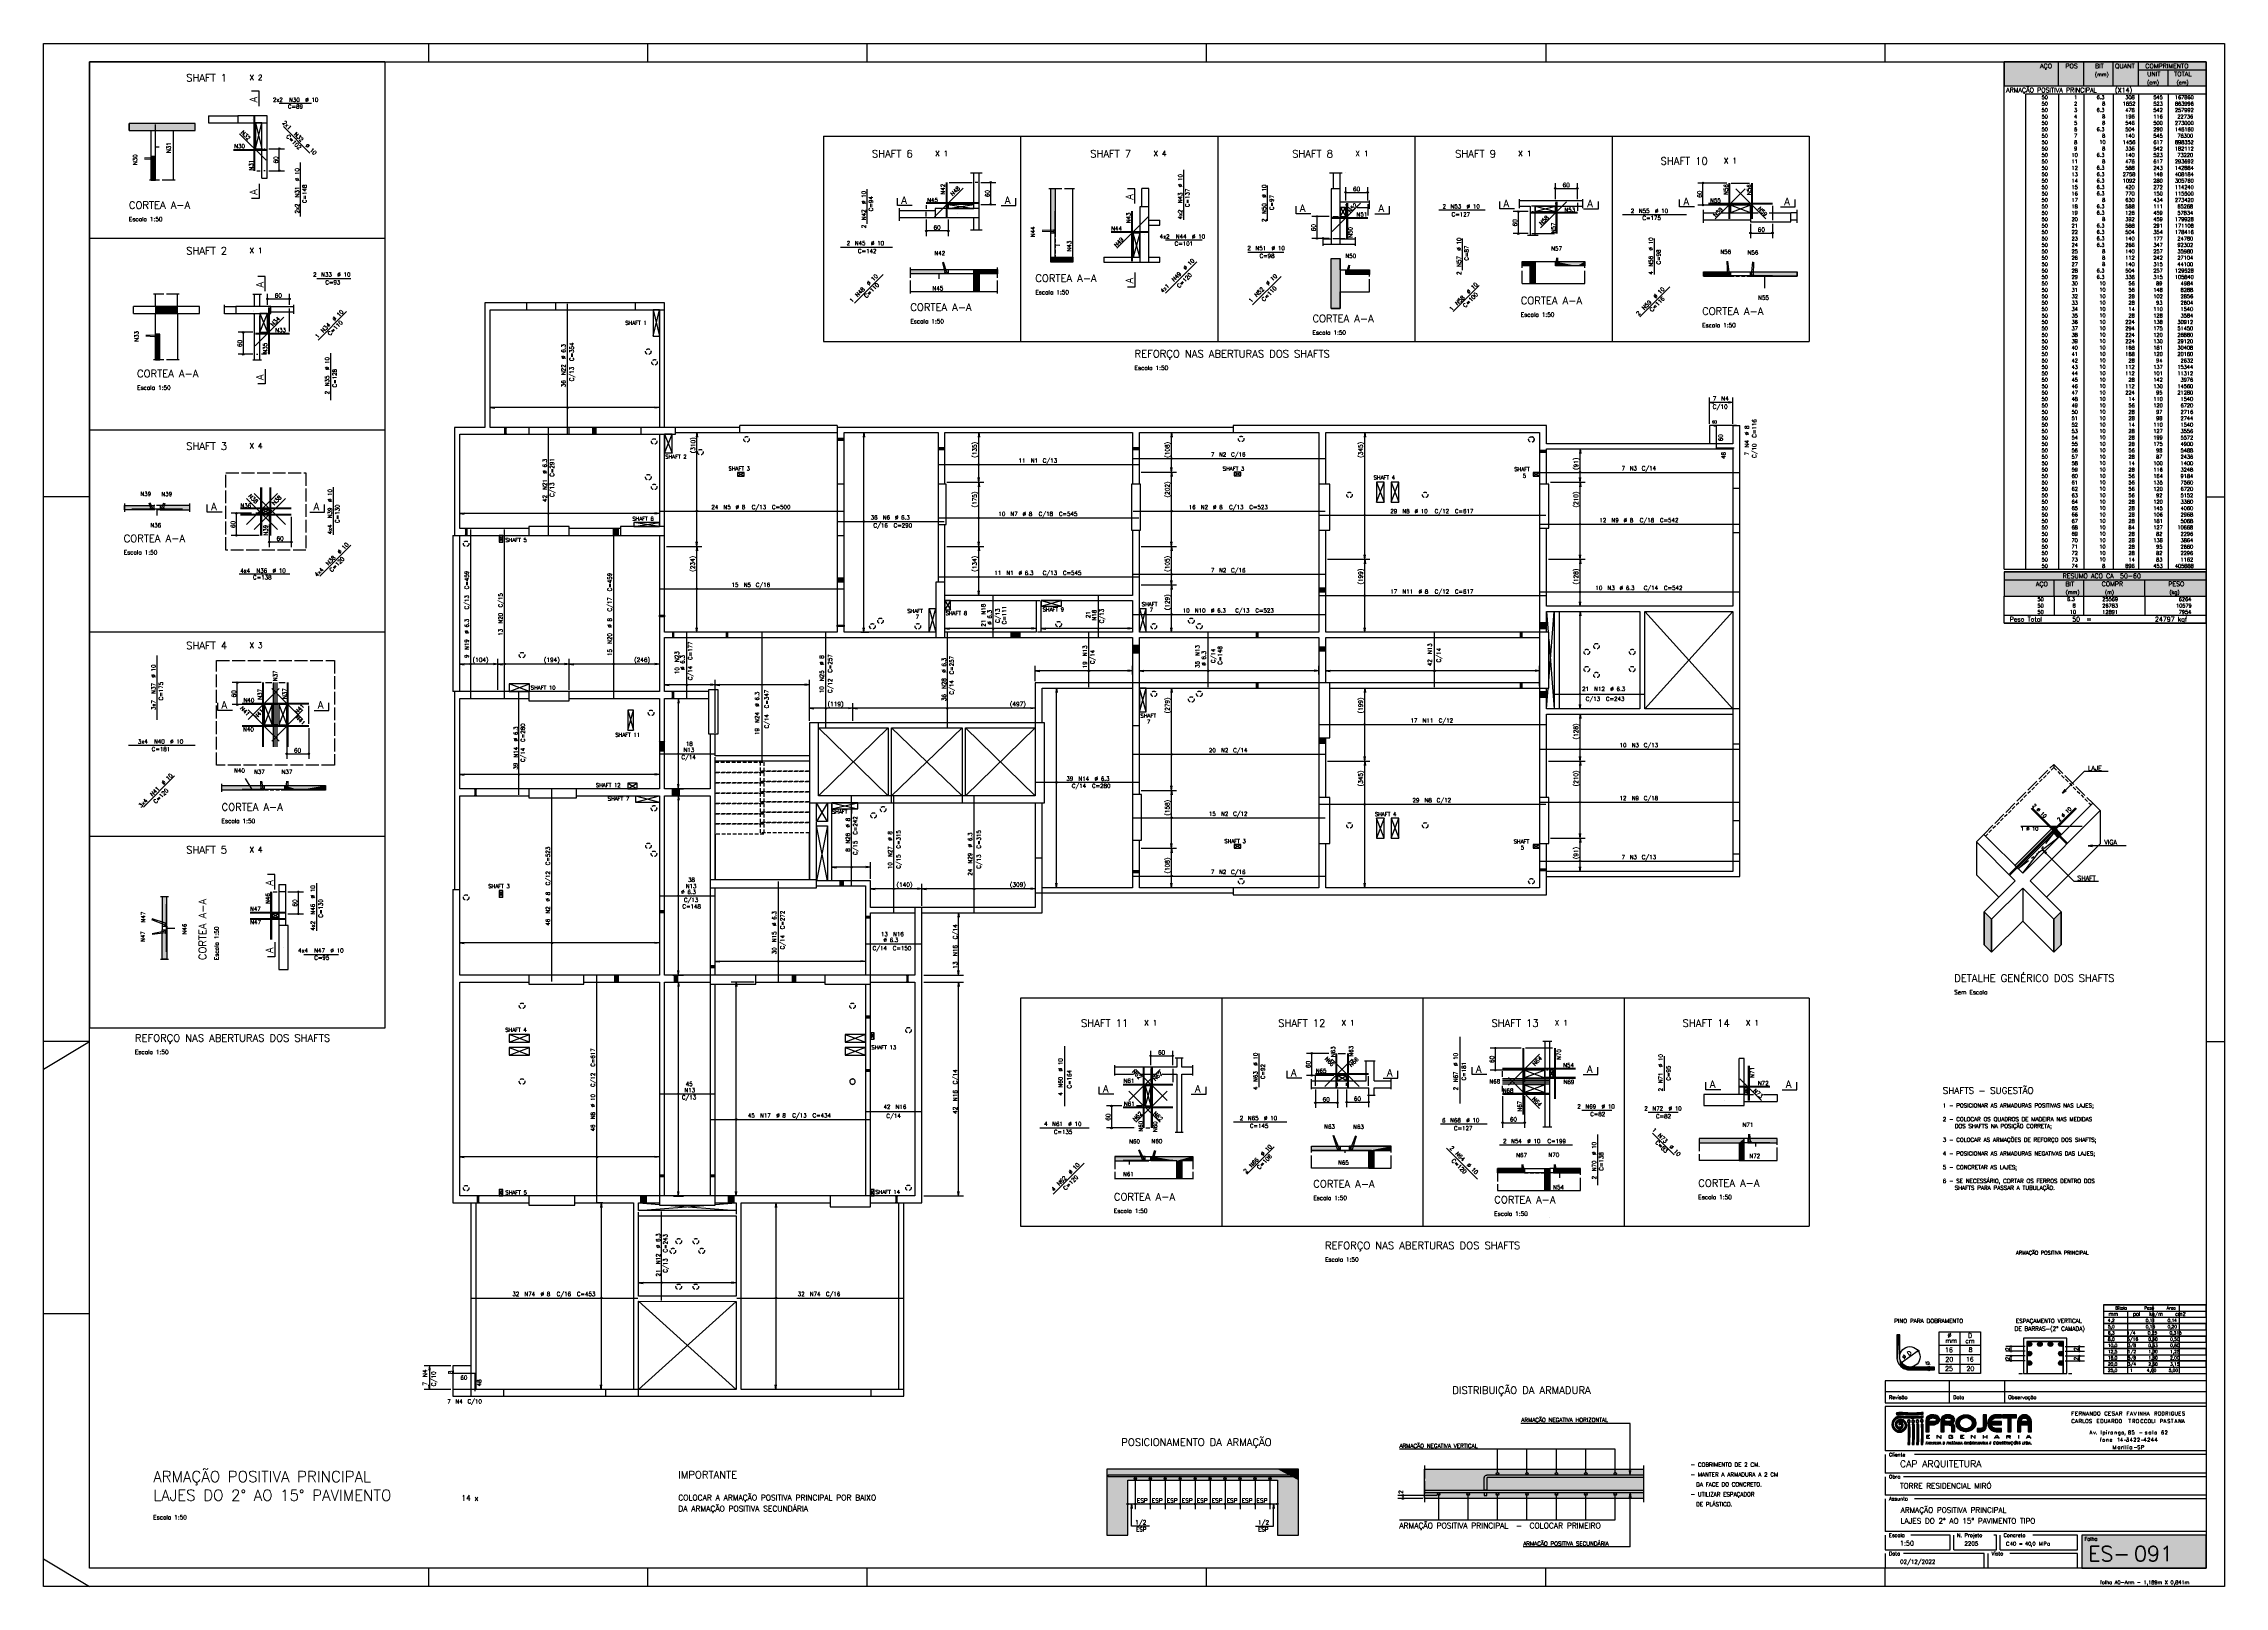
# Model space of a CAD drawing. Extents: x 0 to 119, y 0 to 84.
import ezdxf

# ---------------------------------------------------------------- set-up
doc = ezdxf.new("R2010")
doc.units = 0
doc.header["$MEASUREMENT"] = 0
for name, pattern in [('ESTILO_TQS_0001', [0.85, 0.7, -0.15]), ('ESTILO_TQS_0002', [0.3, 0.2, -0.1]), ('ESTILO_TQS_0003', [2.05, 1.5, -0.2, 0.15, -0.2])]:
    doc.linetypes.add(name, pattern=pattern)
for name, color, linetype in [('1', 1, 'CONTINUOUS'), ('10', 10, 'CONTINUOUS'), ('15', 15, 'CONTINUOUS'), ('18', 4, 'CONTINUOUS'), ('2', 2, 'CONTINUOUS'), ('23', 7, 'CONTINUOUS'), ('25', 1, 'CONTINUOUS'), ('26', 3, 'CONTINUOUS'), ('27', 4, 'CONTINUOUS'), ('3', 3, 'CONTINUOUS'), ('32', 7, 'CONTINUOUS'), ('37', 7, 'CONTINUOUS'), ('4', 4, 'CONTINUOUS'), ('51', 7, 'CONTINUOUS'), ('54', 7, 'CONTINUOUS'), ('6', 6, 'CONTINUOUS'), ('63', 7, 'CONTINUOUS'), ('64', 7, 'CONTINUOUS'), ('9', 9, 'CONTINUOUS')]:
    doc.layers.add(name, color=color, linetype=linetype)
doc.styles.get("Standard").update_dxf_attribs({"font": 'ROMANS.SHX'})

msp = doc.modelspace()

# ---------------------------------------------------------------- linework, layer by layer
at = {"layer": '1', "linetype": 'Continuous'}
for p, q in [((11.561124, 79.790772), (11.901124, 78.370772)), ((11.561124, 78.370772), (11.901124, 79.790772)), ((49.322545, 75.33627), (50.722545, 75.11627)), ((49.322545, 75.11627), (50.722545, 75.33627)), ((70.692719, 75.17488), (70.992719, 74.67488)), ((70.692719, 74.67488), (70.992719, 75.17488)), ((81.324849, 75.242235), (82.358246, 74.960399)), ((81.324849, 74.942235), (82.360203, 75.224604)), ((82.358246, 74.960399), (82.424849, 74.942235)), ((82.360203, 75.224604), (82.424849, 75.242235)), ((59.762102, 72.465621), (59.402102, 73.765621)), ((59.762102, 73.765621), (59.402102, 72.465621)), ((11.785407, 69.382893), (12.205407, 68.362799)), ((11.785407, 68.362799), (12.205407, 69.382893)), ((33.234815, 69.581398), (33.234815, 68.161398)), ((33.574815, 69.581398), (33.234815, 69.581398)), ((33.234815, 69.581398), (33.574815, 68.161398)), ((33.234815, 68.161398), (33.574815, 69.581398)), ((33.574815, 68.161398), (33.574815, 69.581398)), ((33.234815, 68.161398), (33.574815, 68.161398)), ((33.854815, 62.801398), (33.854815, 61.781398)), ((34.274815, 62.801398), (33.854815, 62.801398)), ((33.854815, 62.801398), (34.274815, 61.781398)), ((33.854815, 61.781398), (34.274815, 62.801398)), ((34.274815, 61.781398), (34.274815, 62.801398)), ((81.116915, 62.673927), (81.180166, 62.65994)), ((81.180166, 62.65994), (81.148033, 62.670664)), ((81.169705, 62.383524), (81.195192, 62.395971)), ((81.20548, 62.64499), (81.180166, 62.65994)), ((81.195192, 62.395971), (81.207313, 62.404227)), ((81.229114, 62.623484), (81.20548, 62.64499)), ((81.207313, 62.404227), (81.223459, 62.418341)), ((81.223459, 62.418341), (81.246377, 62.448168)), ((81.245584, 62.601027), (81.229114, 62.623484)), ((81.259916, 62.569213), (81.245584, 62.601027)), ((81.246377, 62.448168), (81.256309, 62.468525)), ((81.256309, 62.468525), (81.266125, 62.508553)), ((81.264046, 62.553127), (81.259916, 62.569213)), ((81.266915, 62.523927), (81.264046, 62.553127)), ((81.266125, 62.508553), (81.266915, 62.523927)), ((34.274815, 61.781398), (33.854815, 61.781398)), ((38.187043, 60.721279), (37.827043, 60.721279)), ((37.827043, 60.721279), (37.827043, 60.521279)), ((38.187043, 60.721279), (37.827043, 60.521279)), ((37.827043, 60.721279), (38.187043, 60.521279)), ((38.187043, 60.521279), (38.187043, 60.721279)), ((65.274815, 60.741512), (64.914815, 60.741512)), ((64.914815, 60.741512), (64.914815, 60.541512)), ((64.914815, 60.541512), (65.274815, 60.741512)), ((65.274815, 60.541512), (64.914815, 60.741512)), ((65.274815, 60.541512), (65.274815, 60.741512)), ((81.564815, 60.717351), (81.204815, 60.717351)), ((81.204815, 60.717351), (81.204815, 60.517351)), ((81.564815, 60.717351), (81.204815, 60.517351)), ((81.204815, 60.717351), (81.564815, 60.517351)), ((81.564815, 60.517351), (81.564815, 60.717351)), ((37.827043, 60.521279), (38.187043, 60.521279)), ((64.914815, 60.541512), (65.274815, 60.541512)), ((72.664815, 60.201299), (72.664815, 59.101299)), ((73.084815, 60.201299), (72.664815, 60.201299)), ((72.664815, 60.201299), (73.084815, 59.101299)), ((72.664815, 59.101299), (73.084815, 60.201299)), ((73.084815, 59.101299), (73.084815, 60.201299)), ((73.464815, 60.201299), (73.464815, 59.101299)), ((73.884815, 60.201299), (73.464815, 60.201299)), ((73.464815, 60.201299), (73.884815, 59.101299)), ((73.464815, 59.101299), (73.884815, 60.201299)), ((73.884815, 59.101299), (73.884815, 60.201299)), ((81.204815, 60.517351), (81.564815, 60.517351)), ((12.301551, 58.69517), (11.941551, 58.49517)), ((11.941551, 58.69517), (12.301551, 58.49517)), ((72.664815, 59.101299), (73.084815, 59.101299)), ((73.464815, 59.101299), (73.884815, 59.101299)), ((25.044815, 57.281398), (24.844815, 57.281398)), ((24.844815, 57.281398), (24.844815, 56.921398)), ((25.044815, 57.281398), (24.844815, 56.921398)), ((24.844815, 57.281398), (25.044815, 56.921398)), ((25.044815, 56.921398), (25.044815, 57.281398)), ((33.574815, 58.001398), (32.174815, 58.001398)), ((32.174815, 58.001398), (32.174815, 57.781398)), ((32.174815, 57.781398), (33.574815, 58.001398)), ((33.574815, 57.781398), (32.174815, 58.001398)), ((32.174815, 57.781398), (33.574815, 57.781398)), ((33.574815, 57.781398), (33.574815, 58.001398)), ((24.844815, 56.921398), (25.044815, 56.921398)), ((49.444815, 53.741398), (49.144815, 53.741398)), ((49.144815, 53.741398), (49.144815, 53.241398)), ((49.444815, 53.741398), (49.144815, 53.241398)), ((49.144815, 53.741398), (49.444815, 53.241398)), ((49.444815, 53.241398), (49.444815, 53.741398)), ((54.394815, 53.741398), (54.394815, 53.441398)), ((55.494815, 53.741398), (54.394815, 53.741398)), ((54.394815, 53.741398), (55.494815, 53.441398)), ((54.394815, 53.441398), (55.494815, 53.741398)), ((55.494815, 53.441398), (55.494815, 53.741398)), ((48.284815, 52.011398), (48.284815, 53.311398)), ((48.284815, 53.311398), (48.644815, 53.311398)), ((48.284815, 52.011398), (48.644815, 53.311398)), ((48.284815, 53.311398), (48.644815, 52.011398)), ((49.144815, 53.241398), (49.444815, 53.241398)), ((54.394815, 53.441398), (55.494815, 53.441398)), ((59.744815, 53.311398), (60.104815, 53.311398)), ((59.744815, 53.311398), (60.104815, 52.011398)), ((59.744815, 52.011398), (60.104815, 53.311398)), ((60.104815, 52.011398), (60.104815, 53.311398)), ((26.484815, 49.201299), (25.384815, 49.201299)), ((25.384815, 49.201299), (25.384815, 48.781299)), ((25.384815, 48.781299), (26.484815, 49.201299)), ((26.484815, 48.781299), (25.384815, 49.201299)), ((25.384815, 48.781299), (26.484815, 48.781299)), ((26.484815, 48.781299), (26.484815, 49.201299)), ((60.104815, 48.971398), (59.744815, 48.971398)), ((59.744815, 48.971398), (59.744815, 47.671398)), ((59.744815, 47.671398), (60.104815, 48.971398)), ((60.104815, 47.671398), (59.744815, 48.971398)), ((60.104815, 47.671398), (60.104815, 48.971398)), ((12.452313, 48.065349), (12.032313, 46.965349)), ((12.032313, 48.065349), (12.452313, 46.965349)), ((13.252313, 48.065349), (12.832313, 46.965349)), ((12.832313, 48.065349), (13.252313, 46.965349)), ((31.854815, 47.768039), (31.854815, 46.668039)), ((32.154815, 47.768039), (31.854815, 47.768039)), ((31.854815, 47.768039), (32.154815, 46.668039)), ((31.854815, 46.668039), (32.154815, 47.768039)), ((32.154815, 46.668039), (32.154815, 47.768039)), ((59.744815, 47.671398), (60.104815, 47.671398)), ((31.854815, 46.668039), (32.154815, 46.668039)), ((31.854815, 43.781398), (31.854815, 43.481398)), ((32.354815, 43.781398), (31.854815, 43.781398)), ((31.854815, 43.781398), (32.354815, 43.481398)), ((31.854815, 43.481398), (32.354815, 43.781398)), ((31.854815, 43.481398), (32.354815, 43.481398)), ((32.274815, 43.101398), (33.574815, 42.741398)), ((32.274815, 43.101398), (32.274815, 42.741398)), ((32.274815, 42.741398), (33.574815, 43.101398)), ((32.354815, 43.481398), (32.354815, 43.781398)), ((32.274815, 42.741398), (33.574815, 42.741398)), ((42.974815, 42.721414), (42.974815, 42.381414)), ((44.394815, 42.721414), (42.974815, 42.721414)), ((42.974815, 42.721414), (44.394815, 42.381414)), ((42.974815, 42.381414), (44.394815, 42.721414)), ((42.974815, 42.381414), (44.394815, 42.381414)), ((44.394815, 42.381414), (44.394815, 42.721414)), ((73.084815, 41.881299), (72.664815, 41.881299)), ((72.664815, 41.881299), (72.664815, 40.781299)), ((73.084815, 40.781299), (72.664815, 41.881299)), ((73.084815, 41.881299), (72.664815, 40.781299)), ((73.084815, 40.781299), (73.084815, 41.881299)), ((73.464815, 41.881299), (73.464815, 40.781299)), ((73.884815, 41.881299), (73.464815, 41.881299)), ((73.464815, 41.881299), (73.884815, 40.781497)), ((73.464815, 40.781299), (73.884815, 41.881299)), ((73.884815, 40.781497), (73.884815, 41.881299)), ((65.274815, 40.441087), (64.914815, 40.441087)), ((64.914815, 40.441087), (64.914815, 40.241087)), ((65.274815, 40.241087), (64.914815, 40.441087)), ((65.274815, 40.441087), (64.914815, 40.241087)), ((65.274815, 40.241087), (65.274815, 40.441087)), ((72.664815, 40.781299), (73.084815, 40.781299)), ((73.464815, 40.781299), (73.884815, 40.781497)), ((81.564815, 40.441087), (81.204815, 40.441087)), ((81.204815, 40.441087), (81.204815, 40.241087)), ((81.564815, 40.441087), (81.204815, 40.241087)), ((81.204815, 40.441087), (81.564815, 40.241087)), ((81.564815, 40.241087), (81.564815, 40.441087)), ((64.914815, 40.241087), (65.274815, 40.241087)), ((81.204815, 40.241087), (81.564815, 40.241087)), ((24.844602, 37.931299), (24.844602, 37.571299)), ((25.044602, 37.931299), (24.844602, 37.931299)), ((24.844602, 37.931299), (25.044602, 37.571299)), ((24.844602, 37.571299), (25.044602, 37.931299)), ((24.844602, 37.571299), (25.044602, 37.571299)), ((25.044602, 37.571299), (25.044602, 37.931299)), ((12.828082, 36.661147), (12.468082, 36.461147)), ((12.468082, 36.661147), (12.828082, 36.461147)), ((26.484815, 30.081398), (25.384815, 30.081398)), ((25.384815, 30.081398), (25.384815, 29.661398)), ((25.384815, 29.661398), (26.484815, 30.081398)), ((26.484815, 29.661398), (25.384815, 30.081398)), ((26.484815, 29.661398), (26.484815, 30.081398)), ((44.804815, 30.081398), (43.704815, 30.081398)), ((43.704815, 30.081398), (43.704815, 29.661398)), ((44.804815, 30.081398), (43.704815, 29.661398)), ((43.704815, 30.081398), (44.804815, 29.661398)), ((44.804815, 29.661398), (44.804815, 30.081398)), ((45.084815, 30.181299), (45.084815, 29.821299)), ((45.284815, 30.181299), (45.084815, 30.181299)), ((45.084815, 30.181299), (45.284815, 29.821299)), ((45.084815, 29.821299), (45.284815, 30.181299)), ((45.084815, 29.821299), (45.284815, 29.821299)), ((45.284815, 29.821299), (45.284815, 30.181299)), ((25.384815, 29.661398), (26.484815, 29.661398)), ((25.384815, 29.381398), (25.384815, 28.961398)), ((26.484815, 29.381398), (25.384815, 29.381398)), ((25.384815, 29.381398), (26.484815, 28.961398)), ((25.384815, 28.961398), (26.484815, 29.381398)), ((25.384815, 28.961398), (26.484815, 28.961398)), ((26.484815, 28.961398), (26.484815, 29.381398)), ((43.704815, 29.661398), (44.804815, 29.661398)), ((44.804815, 29.381398), (43.704815, 29.381398)), ((43.704815, 29.381398), (43.704815, 28.961398)), ((44.804815, 29.381398), (43.704815, 28.961398)), ((43.704815, 29.381398), (44.804815, 28.961398)), ((43.704815, 28.961398), (44.804815, 28.961398)), ((44.804815, 28.961398), (44.804815, 29.381398)), ((43.954174, 27.527498), (43.953823, 27.517238)), ((43.953823, 27.517238), (43.958682, 27.479367)), ((43.964039, 27.571649), (43.954174, 27.527498)), ((43.958682, 27.479367), (43.969354, 27.450768)), ((43.986415, 27.610594), (43.964039, 27.571649)), ((43.969354, 27.450768), (43.990178, 27.419336)), ((44.012577, 27.636293), (43.986415, 27.610594)), ((43.990178, 27.419336), (44.006039, 27.403491)), ((44.006039, 27.403491), (44.024662, 27.389827)), ((44.049347, 27.656996), (44.012577, 27.636293)), ((44.024662, 27.389827), (44.046397, 27.378665)), ((44.046397, 27.378665), (44.067445, 27.371716)), ((44.103823, 27.667238), (44.049347, 27.656996)), ((44.049347, 27.656996), (44.134941, 27.663974)), ((44.067445, 27.371716), (44.103823, 27.367238)), ((44.134941, 27.663974), (44.103823, 27.667238)), ((44.103823, 27.667238), (44.167073, 27.65325)), ((44.103823, 27.367238), (44.125431, 27.368802)), ((44.125431, 27.368802), (44.156613, 27.376834)), ((44.167073, 27.65325), (44.134941, 27.663974)), ((44.156613, 27.376834), (44.182099, 27.389282)), ((44.192388, 27.638301), (44.167073, 27.65325)), ((44.182099, 27.389282), (44.194221, 27.397537)), ((44.216021, 27.616794), (44.192388, 27.638301)), ((44.194221, 27.397537), (44.210366, 27.411651)), ((44.210366, 27.411651), (44.233285, 27.441478)), ((44.232491, 27.594338), (44.216021, 27.616794)), ((44.246824, 27.562523), (44.232491, 27.594338)), ((44.233285, 27.441478), (44.243216, 27.461835)), ((44.243216, 27.461835), (44.253033, 27.501864)), ((44.250953, 27.546437), (44.246824, 27.562523)), ((44.253823, 27.517238), (44.250953, 27.546437)), ((44.253033, 27.501864), (44.253823, 27.517238)), ((70.539208, 27.557346), (71.039208, 27.857346)), ((71.039208, 27.557346), (70.539208, 27.857346)), ((81.845339, 28.141528), (80.745339, 27.721528)), ((80.745339, 28.141528), (81.845339, 27.721528)), ((82.125339, 28.141528), (82.325339, 27.781528)), ((82.125339, 27.781528), (82.325339, 28.141528)), ((60.362723, 27.289259), (60.062723, 26.190064)), ((60.062723, 27.289259), (60.362723, 26.189259)), ((81.845339, 27.341528), (80.745339, 26.921528)), ((80.745339, 27.341528), (81.845339, 26.921528)), ((92.719487, 26.813388), (92.919487, 27.173388)), ((92.919487, 26.813388), (92.719487, 27.173388)), ((25.044602, 21.641398), (24.844602, 21.641398)), ((24.844602, 21.641398), (24.844602, 21.281398)), ((24.844602, 21.281398), (25.044602, 21.641398)), ((25.044602, 21.281398), (24.844602, 21.641398)), ((25.044602, 21.281398), (25.044602, 21.641398)), ((45.284815, 21.641398), (45.084815, 21.641398)), ((45.084815, 21.641398), (45.084815, 21.281398)), ((45.084815, 21.281398), (45.284815, 21.641398)), ((45.284815, 21.281398), (45.084815, 21.641398)), ((45.284815, 21.281398), (45.284815, 21.641398)), ((24.844602, 21.281398), (25.044602, 21.281398)), ((45.084815, 21.281398), (45.284815, 21.281398)), ((103.346688, 13.147102), (105.601937, 13.147102)), ((104.474312, 13.870621), (104.474312, 11.607894)), ((102.208118, 12.832425), (101.297303, 12.193167)), ((103.346688, 12.634033), (105.601937, 12.634033)), ((103.346688, 12.120963), (105.601937, 12.120963))]:
    msp.add_line(p, q, dxfattribs=at)
at = {"layer": '1', "linetype": 'ESTILO_TQS_0002'}
msp.add_line((107.696273, 11.607894), (110.585236, 11.607894), dxfattribs=at)
at = {"layer": '1', "linetype": 'Continuous'}
for points in [[(106.9, 83.100006), (117.9, 83.100006), (117.9, 81.787506), (106.9, 81.787506), (106.9, 83.100006)], [(11.561124, 79.790772), (11.561124, 78.370772), (11.901124, 78.370772), (11.901124, 79.790772), (11.561124, 79.790772)], [(49.322545, 75.33627), (49.322545, 75.11627), (50.722545, 75.11627), (50.722545, 75.33627), (49.324658, 75.33627)], [(70.692719, 75.17488), (70.692719, 74.67488), (70.992719, 74.67488), (70.992719, 75.17488), (70.692719, 75.17488)], [(81.324849, 75.242235), (81.324849, 74.942235), (82.424849, 74.942235), (82.424849, 75.242235), (81.324849, 75.242235)], [(59.762102, 72.465621), (59.762102, 73.765621), (59.402102, 73.765621), (59.402102, 72.465621), (59.762102, 72.465621)], [(11.785407, 69.382893), (11.785407, 68.362799), (12.205407, 68.362799), (12.205407, 69.382893), (11.785407, 69.382893)], [(12.301551, 58.69517), (11.941551, 58.69517), (11.941551, 58.49517), (12.301551, 58.49517), (12.301551, 58.69517)], [(106.9, 53.987513), (117.9, 53.987513), (117.9, 55.300013), (106.9, 55.300013), (106.9, 53.987513)], [(12.452313, 48.065349), (12.032313, 48.065349), (12.032313, 46.965349), (12.452313, 46.965349), (12.452313, 48.065349)], [(13.252313, 48.065349), (12.832313, 48.065349), (12.832313, 46.965349), (13.252313, 46.965349), (13.252313, 48.065349)], [(12.828082, 36.661147), (12.468082, 36.661147), (12.468082, 36.461147), (12.828082, 36.461147), (12.828082, 36.661147)], [(70.539208, 27.557346), (71.039208, 27.557346), (71.039208, 27.857346), (70.539208, 27.857346), (70.539208, 27.557346)], [(81.845339, 28.141528), (80.745339, 28.141528), (80.745339, 27.721528), (81.845339, 27.721528), (81.845339, 28.141528)], [(82.125339, 28.141528), (82.125339, 27.781528), (82.325339, 27.781528), (82.325339, 28.141528), (82.125339, 28.141528)], [(60.362723, 27.289259), (60.062723, 27.289259), (60.062723, 26.190064), (60.362723, 26.189259), (60.362723, 27.289259)], [(81.845339, 27.341528), (80.745339, 27.341528), (80.745339, 26.921528), (81.845339, 26.921528), (81.845339, 27.341528)], [(92.719487, 26.813388), (92.919487, 26.813388), (92.919487, 27.173388), (92.719487, 27.173388), (92.719487, 26.813388)], [(103.346688, 13.870621), (105.601937, 13.870621), (105.601937, 11.607894), (103.346688, 11.607894), (103.346688, 13.870621)]]:
    msp.add_lwpolyline(points, dxfattribs=at)
for points in [[(106.9, 83.100006), (117.9, 83.100006), (117.9, 81.787506)], [(106.9, 83.100006), (117.9, 81.787506), (106.9, 81.787506)], [(106.9, 83.100006), (106.9, 81.787506), (106.9, 83.100006)], [(106.9, 53.987513), (117.9, 53.987513), (117.9, 55.300013)], [(106.9, 53.987513), (117.9, 55.300013), (106.9, 55.300013)], [(106.9, 53.987513), (106.9, 55.300013), (106.9, 53.987513)]]:
    msp.add_solid(points, dxfattribs=at)
at = {"layer": '10', "linetype": 'Continuous'}
for p, q in [((102.844275, 8.227905), (102.653754, 8.227905)), ((102.653754, 8.227905), (102.653754, 8.080817)), ((102.780096, 8.157922), (102.653754, 8.157922)), ((102.653754, 8.080817), (102.844275, 8.080817)), ((103.245001, 8.064804), (103.245001, 8.242729)), ((103.245001, 8.242729), (103.454977, 8.064804)), ((103.454977, 8.064804), (103.454977, 8.242729)), ((103.885825, 8.216513), (103.880576, 8.201223)), ((103.880576, 8.201223), (103.880576, 8.101569)), ((103.880576, 8.101569), (103.887778, 8.087856)), ((103.905493, 8.226131), (103.885825, 8.216513)), ((103.887778, 8.087856), (103.905493, 8.080816)), ((104.062079, 8.226131), (103.905493, 8.226131)), ((103.905493, 8.080816), (104.062079, 8.080817)), ((104.086401, 8.151993), (103.979071, 8.151993)), ((104.086401, 8.194104), (104.062079, 8.226131)), ((104.062079, 8.080817), (104.079687, 8.088364)), ((104.079687, 8.088364), (104.086401, 8.105142)), ((104.086401, 8.105142), (104.086401, 8.151993)), ((104.703741, 8.227905), (104.51322, 8.227905)), ((104.51322, 8.227905), (104.51322, 8.080817)), ((104.51322, 8.080817), (104.703741, 8.080817)), ((104.639563, 8.157922), (104.51795, 8.157922)), ((105.104468, 8.064804), (105.104468, 8.242729)), ((105.104468, 8.242729), (105.314444, 8.064804)), ((105.314444, 8.064804), (105.314444, 8.242729)), ((105.739462, 8.242729), (105.739462, 8.064804)), ((105.739462, 8.156147), (105.945288, 8.156147)), ((105.945288, 8.242729), (105.945288, 8.064804)), ((106.373877, 8.064804), (106.495474, 8.242729)), ((106.41236, 8.118773), (106.57572, 8.118773)), ((106.495474, 8.242729), (106.615881, 8.064804)), ((107.046118, 8.064804), (107.046118, 8.227905)), ((107.046118, 8.227905), (107.193198, 8.227905)), ((107.178961, 8.147253), (107.051062, 8.147253)), ((107.240652, 8.064804), (107.117651, 8.147253)), ((107.214224, 8.154379), (107.178961, 8.147253)), ((107.193198, 8.227905), (107.223273, 8.211121)), ((107.228796, 8.184118), (107.214224, 8.154379)), ((107.223273, 8.211121), (107.228796, 8.184118)), ((107.679312, 8.242729), (107.679312, 8.064804)), ((108.107291, 8.064804), (108.228888, 8.242729)), ((108.309149, 8.118773), (108.145758, 8.118773)), ((108.228888, 8.242729), (108.349295, 8.064804))]:
    msp.add_line(p, q, dxfattribs=at)
at = {"layer": '15', "linetype": 'ESTILO_TQS_0001'}
for p, q in [((4.667741, 79.361813), (4.667741, 79.741813)), ((8.267741, 79.361813), (8.267741, 79.741813)), ((8.981124, 80.170772), (8.981124, 79.790772)), ((7.167741, 76.661813), (5.767741, 76.661813)), ((11.901124, 76.770772), (12.181124, 76.770772)), ((50.538544, 77.050582), (51.178838, 77.050582)), ((54.810954, 76.205621), (56.210954, 76.205621)), ((60.262102, 76.205621), (59.882102, 76.205621)), ((70.107145, 77.063411), (70.970328, 77.063411)), ((46.671083, 74.438081), (46.671083, 75.177945)), ((72.287119, 75.094618), (72.287119, 75.554844)), ((80.444849, 75.612839), (80.444849, 75.135519)), ((83.907522, 75.612839), (83.907522, 75.135519)), ((90.494358, 74.333321), (90.494358, 75.11758)), ((95.611037, 74.333321), (95.611037, 75.11758)), ((50.538544, 73.957237), (51.178838, 73.957237)), ((60.862102, 74.195621), (60.862102, 74.475621)), ((69.762748, 73.084618), (69.762748, 73.544844)), ((71.521218, 73.084618), (71.521218, 73.544844)), ((80.90104, 73.663956), (81.48694, 73.663956)), ((47.262557, 70.486945), (47.262557, 71.886945)), ((52.002557, 70.486945), (52.002557, 71.886945)), ((57.802102, 72.465621), (57.802102, 72.185621)), ((60.862102, 72.185621), (60.862102, 72.465621)), ((70.192719, 72.389072), (70.692719, 72.389072)), ((72.287119, 70.560269), (72.287119, 71.760269)), ((80.621477, 71.018938), (80.621477, 72.218938)), ((84.03897, 71.018938), (84.03897, 72.218938)), ((90.494358, 71.42705), (90.494358, 71.66705)), ((95.611037, 71.42705), (95.611037, 71.66705)), ((7.396007, 70.45029), (5.996007, 70.45029)), ((11.401075, 70.45029), (11.885407, 70.45029)), ((4.896007, 69.382893), (4.896007, 69.762893)), ((8.496007, 69.382893), (8.496007, 69.762893)), ((9.85623, 69.372148), (9.85623, 69.862766)), ((13.639455, 69.372148), (13.639455, 69.862766)), ((70.192719, 69.667208), (70.692719, 69.667208)), ((7.396007, 66.855886), (5.996007, 66.855886)), ((11.41215, 66.855886), (11.885407, 66.855886)), ((4.40367, 59.024968), (4.40367, 58.584968)), ((7.96367, 58.584968), (7.96367, 59.024968)), ((105.781913, 40.992398), (109.6003, 44.810785)), ((109.6003, 44.810785), (111.721741, 42.689343)), ((9.718763, 43.311027), (9.718763, 43.752232)), ((12.828082, 38.261147), (13.208082, 38.261147)), ((6.809521, 37.586812), (6.369521, 37.586812)), ((6.369521, 34.186812), (6.809521, 34.186812)), ((61.697793, 28.819178), (62.122413, 28.819178)), ((72.016486, 28.645143), (72.598899, 28.645143)), ((81.746825, 29.71559), (82.223852, 29.71559)), ((92.719487, 28.773388), (92.439487, 28.773388)), ((58.401954, 27.851806), (58.401954, 28.406123)), ((62.649571, 27.851806), (62.649571, 28.406123)), ((69.129729, 27.099893), (69.129729, 27.65421)), ((73.468611, 27.099893), (73.468611, 27.65421)), ((72.174278, 26.773442), (72.598899, 26.773442)), ((94.519487, 26.813388), (94.519487, 26.433388)), ((81.746825, 25.051026), (82.223852, 25.051026)), ((61.697793, 24.757535), (62.122413, 24.757535)), ((69.129729, 22.793554), (69.129729, 23.993554)), ((73.468611, 22.793554), (73.468611, 23.993554)), ((90.265195, 24.419322), (90.265195, 23.219322)), ((94.519487, 23.219322), (94.519487, 24.419322)), ((58.401954, 23.442172), (58.401954, 22.19142)), ((62.649571, 23.442172), (62.649571, 22.19142)), ((79.271621, 22.777085), (79.271621, 21.577085)), ((83.799056, 21.577085), (83.799056, 22.777085)), ((82.125339, 21.841794), (82.125339, 21.841794)), ((82.125339, 20.110091), (82.125339, 20.110091)), ((75.293971, 6.588623), (75.293971, 4.599099)), ((87.229286, 6.588623), (87.229286, 4.599099))]:
    msp.add_line(p, q, dxfattribs=at)
at = {"layer": '15', "linetype": 'ESTILO_TQS_0002'}
for p, q in [((55.150954, 73.765621), (55.150954, 72.465621)), ((50.722545, 71.546945), (49.322545, 71.546945)), ((91.963985, 71.42705), (93.063985, 71.42705)), ((6.36367, 58.924968), (6.00367, 58.924968)), ((6.36367, 58.684968), (6.00367, 58.684968)), ((54.114815, 53.741398), (54.394815, 53.741398)), ((54.394815, 52.011398), (54.114815, 52.011398)), ((36.614815, 45.001398), (36.614815, 45.281398)), ((109.6003, 44.630785), (105.871928, 40.902412)), ((109.6003, 44.810785), (109.6003, 44.630785)), ((109.6003, 44.630785), (111.631738, 42.599347)), ((13.152313, 43.412232), (12.032313, 43.412232)), ((42.134815, 41.461398), (42.134815, 41.701398)), ((6.469521, 35.986812), (6.469521, 35.786812)), ((6.709521, 35.986812), (6.709521, 35.786812)), ((92.919487, 24.179322), (92.719487, 24.179322)), ((60.062723, 23.202172), (60.362723, 23.202172)), ((70.897001, 23.753554), (71.197001, 23.753554)), ((80.745339, 22.537085), (81.845339, 22.537085)), ((82.325339, 22.537085), (82.125339, 22.537085)), ((32.434815, 20.202261), (32.434815, 20.482261)), ((37.754815, 20.482261), (37.754815, 20.202261))]:
    msp.add_line(p, q, dxfattribs=at)
at = {"layer": '15', "linetype": 'Continuous'}
for p, q in [((81.944815, 53.151398), (82.034609, 52.011398)), ((82.064815, 49.354887), (82.363853, 53.151398)), ((87.304815, 53.151398), (92.104815, 47.831398)), ((92.104815, 53.151398), (87.304815, 47.831398)), ((82.064815, 51.62791), (82.363853, 47.831398)), ((81.944815, 47.831398), (82.034609, 48.971398)), ((46.054815, 43.10143), (42.254846, 46.801398)), ((46.054815, 46.801398), (42.254846, 43.10143)), ((46.234815, 46.801398), (50.084815, 43.10143)), ((50.084815, 46.801398), (46.234815, 43.10143)), ((54.064784, 46.801398), (50.264815, 43.10143)), ((50.264815, 46.801398), (54.064784, 43.10143)), ((42.734815, 41.701398), (42.134815, 42.721414)), ((42.734815, 42.721414), (42.134815, 41.701398)), ((42.734815, 38.461398), (42.134815, 41.461398)), ((42.734815, 41.461398), (42.134815, 38.461398)), ((32.434815, 20.901398), (33.574815, 20.811583)), ((32.434815, 20.482261), (36.231686, 20.781398)), ((33.957944, 20.781398), (37.754815, 20.482261)), ((36.614815, 20.811583), (37.754815, 20.901398)), ((32.434815, 15.541451), (37.754815, 10.741398)), ((37.754815, 15.537694), (32.434815, 10.741398)), ((86.505298, 8.884439), (80.532825, 8.884439)), ((86.505298, 6.077834), (86.505298, 8.884439)), ((85.690223, 7.481137), (73.92304, 7.481137)), ((79.272409, 6.14806), (79.272409, 7.481137)), ((80.876863, 6.14806), (80.876863, 7.481137)), ((82.481316, 6.14806), (82.481316, 7.481137)), ((84.08577, 6.14806), (84.08577, 7.481137)), ((85.690223, 6.14806), (85.690223, 7.481137)), ((76.063503, 3.626556), (76.063503, 5.029858)), ((77.667956, 3.626556), (77.667956, 5.029858)), ((79.272409, 3.626556), (79.272409, 5.029858)), ((80.876863, 3.626556), (80.876863, 5.029858)), ((82.481316, 3.626556), (82.481316, 5.029858)), ((84.08577, 3.626556), (84.08577, 5.029858)), ((85.690223, 3.626556), (85.690223, 5.029858)), ((86.505298, 2.153028), (86.505298, 5.100084)), ((73.92304, 3.626556), (85.690223, 3.626556)), ((86.505298, 2.153028), (80.668953, 2.153028))]:
    msp.add_line(p, q, dxfattribs=at)
at = {"layer": '15', "linetype": 'ESTILO_TQS_0002'}
for points in [[(81.324849, 75.242235), (81.044849, 75.242235)], [(39.274815, 44.361398), (36.614815, 44.361398), (36.614815, 44.921398), (39.274815, 44.921398), (39.274815, 44.361398)], [(39.274815, 43.801398), (36.614815, 43.801398), (36.614815, 44.361398), (39.274815, 44.361398), (39.274815, 43.801398)], [(39.094815, 45.001398), (41.754815, 45.001398), (41.754815, 44.441398), (39.094815, 44.441398), (39.094815, 45.001398)], [(39.094815, 44.441398), (41.754815, 44.441398), (41.754815, 43.881398), (39.094815, 43.881398), (39.094815, 44.441398)], [(39.274815, 43.241398), (36.614815, 43.241398), (36.614815, 43.801398), (39.274815, 43.801398), (39.274815, 43.241398)], [(39.274815, 42.681398), (36.614815, 42.681398), (36.614815, 43.241398), (39.274815, 43.241398), (39.274815, 42.681398)], [(39.094815, 43.881398), (41.754815, 43.881398), (41.754815, 43.321398), (39.094815, 43.321398), (39.094815, 43.881398)], [(39.094815, 43.321398), (41.754815, 43.321398), (41.754815, 42.761398), (39.094815, 42.761398), (39.094815, 43.321398)], [(39.274815, 42.121398), (36.614815, 42.121398), (36.614815, 42.681398), (39.274815, 42.681398), (39.274815, 42.121398)], [(39.274815, 41.561398), (36.614815, 41.561398), (36.614815, 42.121398), (39.274815, 42.121398), (39.274815, 41.561398)], [(39.094815, 42.761398), (41.754815, 42.761398), (41.754815, 42.201398), (39.094815, 42.201398), (39.094815, 42.761398)], [(39.094815, 42.201398), (41.754815, 42.201398), (41.754815, 41.641398), (39.094815, 41.641398), (39.094815, 42.201398)], [(39.094815, 41.641398), (41.754815, 41.641398), (41.754815, 41.081398), (39.094815, 41.081398), (39.094815, 41.641398)], [(39.274815, 41.001398), (36.614815, 41.001398), (36.614815, 41.561398), (39.274815, 41.561398), (39.274815, 41.001398)]]:
    msp.add_lwpolyline(points, dxfattribs=at)
at = {"layer": '15', "linetype": 'ESTILO_TQS_0001'}
for points in [[(9.941551, 60.69517), (14.301551, 60.69517), (14.301551, 56.49517), (9.941551, 56.49517), (9.941551, 60.69517)], [(9.432313, 50.465349), (15.852313, 50.465349), (15.852313, 44.765349), (9.432313, 44.765349), (9.432313, 50.465349)]]:
    msp.add_lwpolyline(points, dxfattribs=at)
at = {"layer": '15', "linetype": 'ESTILO_TQS_0002'}
for centre in [(32.96878, 67.306212), (33.309188, 66.725613), (33.289419, 62.411994), (35.808928, 61.830331), (38.324943, 62.527768), (65.292715, 62.548015), (81.116915, 62.523839), (32.971659, 60.461213), (33.289224, 59.932445), (71.200753, 59.500219), (75.328877, 59.500219), (23.038224, 56.834652), (45.186053, 52.333064), (45.624371, 52.635333), (47.66557, 52.33287), (55.343504, 52.448209), (60.53365, 52.33287), (62.57485, 52.635333), (63.013168, 52.333064), (84.663647, 51.252259), (26.085807, 50.765273), (84.134878, 50.934694), (84.134878, 49.999784), (86.614428, 50.934499), (86.614428, 49.999979), (60.53365, 48.649553), (63.013168, 48.649359), (84.663647, 49.682219), (33.119568, 47.616639), (62.57485, 48.34709), (33.277319, 42.412376), (45.249783, 42.025209), (45.7704, 42.363477), (71.200753, 41.482204), (75.328877, 41.482204), (32.974856, 40.37115), (33.277124, 39.934959), (65.292715, 38.434408), (81.116915, 38.434422), (23.038011, 37.553312), (26.085807, 31.645273), (44.103823, 31.645273), (47.151392, 30.319112), (26.085807, 27.51715), (23.038026, 21.709112), (47.151605, 21.72921), (34.309795, 18.281993), (34.62736, 18.810761), (35.56227, 18.810761), (35.879835, 18.281993), (34.627555, 16.331212), (35.562075, 16.331212)]:
    msp.add_circle(centre, 0.149912, dxfattribs=at)
at = {"layer": '18', "linetype": 'Continuous'}
for p, q in [((6.077431, 79.693647), (6.077431, 76.741813)), ((12.281124, 78.370772), (13.126278, 78.370772)), ((12.848278, 77.170772), (12.848278, 78.370772)), ((12.281124, 77.170772), (13.126278, 77.170772)), ((51.102545, 76.53627), (51.914368, 76.53627)), ((51.636368, 75.33627), (51.636368, 76.53627)), ((70.992719, 75.55488), (70.992719, 76.266796)), ((72.192719, 75.55488), (72.192719, 76.266796)), ((82.424849, 75.622235), (82.424849, 76.485129)), ((82.424849, 76.207129), (83.624849, 76.207129)), ((83.624849, 75.622235), (83.624849, 76.485129)), ((91.773985, 76.499704), (90.191745, 76.499704)), ((90.469745, 75.299704), (90.469745, 76.499704)), ((51.102545, 75.33627), (51.914368, 75.33627)), ((55.129313, 74.965621), (55.129313, 72.235621)), ((70.992719, 75.988796), (72.192719, 75.988796)), ((80.944849, 74.942235), (80.124404, 74.942235)), ((80.402404, 74.942235), (80.402404, 73.742235)), ((91.863985, 75.299704), (90.191745, 75.299704)), ((48.122658, 74.51627), (48.122658, 73.610049)), ((49.322545, 73.888049), (48.122658, 73.888049)), ((49.322545, 74.51627), (49.322545, 73.610049)), ((70.092719, 74.67488), (69.146632, 74.67488)), ((69.424632, 74.67488), (69.424632, 73.47488)), ((80.944849, 73.742235), (80.124404, 73.742235)), ((93.063985, 74.279704), (93.063985, 73.495091)), ((93.063985, 73.773091), (94.263985, 73.773091)), ((94.263985, 74.279704), (94.263985, 73.495091)), ((70.092719, 73.47488), (69.146632, 73.47488)), ((48.122658, 71.576945), (50.952544, 71.576945)), ((90.763985, 71.457572), (94.263985, 71.457572)), ((12.205407, 69.862893), (12.205407, 70.462861)), ((12.205407, 70.184861), (13.405407, 70.184861)), ((13.405407, 69.862893), (13.405407, 70.462861)), ((11.405407, 68.362799), (10.603438, 68.362799)), ((10.881438, 68.362799), (10.881438, 67.162799)), ((11.405407, 67.162799), (10.603438, 67.162799)), ((24.344817, 64.257398), (24.592678, 64.29003)), ((33.574815, 64.257398), (24.344817, 64.257398)), ((24.344817, 64.257398), (24.592678, 64.224767)), ((33.574815, 64.257398), (33.326954, 64.29003)), ((33.574815, 64.257398), (33.326954, 64.224767)), ((90.819815, 63.381398), (90.819815, 64.810579)), ((90.819815, 64.532579), (91.067676, 64.56521)), ((92.104815, 64.532579), (90.819815, 64.532579)), ((90.819815, 64.532579), (91.067676, 64.499947)), ((92.104815, 64.532579), (91.856954, 64.56521)), ((92.104815, 64.532579), (91.856954, 64.499947)), ((92.104815, 63.381398), (92.104815, 64.810579)), ((35.612816, 62.901399), (35.580184, 62.653537)), ((35.612816, 56.6916), (35.612816, 62.901399)), ((35.612816, 62.901399), (35.645447, 62.653537)), ((44.564815, 62.901397), (44.998909, 62.901397)), ((44.720909, 62.901397), (44.688278, 62.653536)), ((44.720909, 52.011398), (44.720909, 62.901397)), ((44.720909, 62.901397), (44.753541, 62.653536)), ((50.984815, 62.901397), (50.952184, 62.653536)), ((50.984815, 60.1916), (50.984815, 62.901397)), ((50.984815, 62.901397), (51.017447, 62.653536)), ((61.496815, 62.901399), (61.464183, 62.653537)), ((61.496815, 60.741512), (61.496815, 62.901399)), ((61.496815, 62.901399), (61.529446, 62.653537)), ((72.032815, 62.901399), (72.000183, 62.653537)), ((72.032815, 55.9916), (72.032815, 62.901399)), ((72.032815, 62.901399), (72.065446, 62.653537)), ((83.772815, 62.011397), (83.740183, 61.763536)), ((83.772815, 60.1916), (83.772815, 62.011397)), ((83.772815, 62.011397), (83.805446, 61.763536)), ((59.844815, 60.741512), (61.774815, 60.741512)), ((61.496815, 60.741512), (61.464183, 60.989373)), ((61.496815, 60.741512), (61.464183, 60.493651)), ((61.496815, 60.741512), (61.529446, 60.989373)), ((61.496815, 56.6916), (61.496815, 60.741512)), ((61.496815, 60.741512), (61.529446, 60.493651)), ((49.244815, 60.1916), (51.262815, 60.1916)), ((50.984815, 60.1916), (50.952184, 60.439461)), ((50.984815, 60.1916), (50.952184, 59.943739)), ((50.984815, 60.1916), (51.017447, 60.439461)), ((50.984815, 56.6916), (50.984815, 60.1916)), ((50.984815, 60.1916), (51.017447, 59.943739)), ((82.164815, 60.1916), (84.050815, 60.1916)), ((83.772815, 60.1916), (83.740183, 60.439461)), ((83.772815, 60.1916), (83.740183, 59.943739)), ((83.772815, 60.1916), (83.805446, 60.439461)), ((83.772815, 55.9916), (83.772815, 60.1916)), ((83.772815, 60.1916), (83.805446, 59.943739)), ((7.56367, 58.714968), (4.80367, 58.714968)), ((11.329649, 58.49517), (10.232295, 58.49517)), ((10.510295, 57.29517), (10.510295, 58.49517)), ((13.501551, 58.30517), (13.501551, 56.653788)), ((22.684814, 58.485398), (22.932675, 58.51803)), ((33.574815, 58.485398), (22.684814, 58.485398)), ((22.684814, 58.485398), (22.932675, 58.452767)), ((33.574815, 58.485398), (33.326954, 58.51803)), ((33.574815, 58.485398), (33.326954, 58.452767)), ((11.751551, 57.29517), (10.232295, 57.29517)), ((12.301551, 57.883268), (12.301551, 56.653788)), ((13.501551, 56.931788), (12.301551, 56.931788)), ((33.954815, 56.6916), (35.890816, 56.6916)), ((35.612816, 56.6916), (35.580184, 56.939461)), ((35.612816, 56.6916), (35.580184, 56.443739)), ((35.612816, 56.6916), (35.645447, 56.939461)), ((35.612816, 52.011398), (35.612816, 56.6916)), ((35.612816, 56.6916), (35.645447, 56.443739)), ((49.244815, 56.6916), (51.262815, 56.6916)), ((50.984815, 56.6916), (50.952184, 56.939461)), ((50.984815, 56.6916), (50.952184, 56.443739)), ((50.984815, 56.6916), (51.017447, 56.939461)), ((50.984815, 54.021398), (50.984815, 56.6916)), ((50.984815, 56.6916), (51.017447, 56.443739)), ((59.844815, 56.6916), (61.774815, 56.6916)), ((61.496815, 56.6916), (61.464183, 56.939461)), ((61.496815, 56.6916), (61.464183, 56.443739)), ((61.496815, 56.6916), (61.529446, 56.939461)), ((61.496815, 54.5916), (61.496815, 56.6916)), ((61.496815, 56.6916), (61.529446, 56.443739)), ((70.004815, 55.9916), (72.310815, 55.9916)), ((72.032815, 55.9916), (72.000183, 56.239461)), ((72.032815, 55.9916), (72.000183, 55.743739)), ((72.032815, 55.9916), (72.065446, 56.239461)), ((72.032815, 52.011398), (72.032815, 55.9916)), ((72.032815, 55.9916), (72.065446, 55.743739)), ((82.044815, 55.9916), (84.050815, 55.9916)), ((83.772815, 55.9916), (83.740183, 56.239461)), ((83.772815, 55.9916), (83.740183, 55.743739)), ((83.772815, 55.9916), (83.805446, 56.239461)), ((83.772815, 53.431398), (83.772815, 55.9916)), ((83.772815, 55.9916), (83.805446, 55.743739)), ((61.496815, 54.5916), (61.464183, 54.839461)), ((61.496815, 54.5916), (61.529446, 54.839461)), ((50.984815, 54.021398), (50.952184, 54.269259)), ((50.984815, 54.021398), (51.017447, 54.269259)), ((59.844815, 54.5916), (61.774815, 54.5916)), ((59.844815, 54.5916), (61.774815, 54.5916)), ((61.496815, 54.5916), (61.464183, 54.343739)), ((61.496815, 52.011398), (61.496815, 54.5916)), ((61.496815, 54.5916), (61.529446, 54.343739)), ((83.772815, 53.431398), (83.740183, 53.679259)), ((83.772815, 53.431398), (83.805446, 53.679259)), ((83.772815, 53.151398), (83.740183, 52.903537)), ((83.772815, 47.831398), (83.772815, 53.151398)), ((83.772815, 53.151398), (83.805446, 52.903537)), ((35.612816, 52.011398), (35.580184, 52.259259)), ((35.612816, 52.011398), (35.645447, 52.259259)), ((44.564815, 52.011398), (44.998909, 52.011398)), ((44.720909, 52.011398), (44.688278, 52.259259)), ((44.720909, 52.011398), (44.753541, 52.259259)), ((49.144815, 52.213398), (49.392676, 52.24603)), ((54.114815, 52.213398), (49.144815, 52.213398)), ((49.144815, 52.213398), (49.392676, 52.180767)), ((54.114815, 52.213398), (53.866954, 52.24603)), ((54.114815, 52.213398), (53.866954, 52.180767)), ((54.394815, 52.213398), (54.642677, 52.24603)), ((59.364815, 52.213398), (54.394815, 52.213398)), ((54.394815, 52.213398), (54.642677, 52.180767)), ((59.364815, 52.213398), (59.116954, 52.24603)), ((59.364815, 52.213398), (59.116954, 52.180767)), ((61.496815, 52.011398), (61.464183, 52.259259)), ((61.496815, 52.011398), (61.529446, 52.259259)), ((72.032815, 52.011398), (72.000183, 52.259259)), ((72.032815, 52.011398), (72.065446, 52.259259)), ((22.684814, 50.277398), (22.932675, 50.31003)), ((24.771179, 50.277398), (22.684814, 50.277398)), ((22.684814, 50.277398), (22.932675, 50.244767)), ((24.771179, 50.277398), (24.523318, 50.31003)), ((24.771179, 50.277398), (24.523318, 50.244767)), ((24.771179, 48.881398), (24.771179, 50.555398)), ((24.771179, 50.277398), (25.01904, 50.31003)), ((28.654815, 50.277398), (24.771179, 50.277398)), ((24.771179, 50.277398), (25.01904, 50.244767)), ((28.654815, 50.277398), (28.406954, 50.31003)), ((28.654815, 50.277398), (28.406954, 50.244767)), ((28.654815, 48.881398), (28.654815, 50.555398)), ((28.654815, 50.277398), (28.902677, 50.31003)), ((33.574815, 50.277398), (28.654815, 50.277398)), ((28.654815, 50.277398), (28.902677, 50.244767)), ((33.574815, 50.277398), (33.326954, 50.31003)), ((33.574815, 50.277398), (33.326954, 50.244767)), ((54.064815, 49.351398), (54.064815, 50.186326)), ((54.064815, 49.908326), (54.312676, 49.940957)), ((59.364815, 49.908326), (59.116954, 49.940957)), ((59.364815, 49.703398), (59.364815, 50.186326)), ((59.744815, 49.703398), (59.744815, 50.186326)), ((59.744815, 49.908326), (59.992677, 49.940957)), ((69.524817, 49.908326), (69.276955, 49.940957)), ((69.524817, 49.703398), (69.524817, 50.186326)), ((69.904814, 49.703398), (69.904814, 50.186326)), ((69.904814, 49.908326), (70.152675, 49.940957)), ((81.564815, 49.908326), (81.316954, 49.940957)), ((81.564815, 49.071398), (81.564815, 50.186326)), ((11.852313, 49.264767), (10.279179, 49.264767)), ((10.557179, 48.065349), (10.557179, 49.264767)), ((33.854814, 49.147398), (34.102675, 49.18003)), ((36.614815, 49.147398), (33.854814, 49.147398)), ((33.854814, 49.147398), (34.102675, 49.114767)), ((36.614815, 49.147398), (36.366954, 49.18003)), ((36.614815, 49.147398), (36.366954, 49.114767)), ((36.614815, 46.527398), (36.614815, 49.425398)), ((36.614815, 46.527398), (36.614815, 49.425398)), ((36.614815, 49.147398), (36.862677, 49.18003)), ((41.754815, 49.147398), (36.614815, 49.147398)), ((36.614815, 49.147398), (36.862677, 49.114767)), ((41.754815, 49.147398), (41.506954, 49.18003)), ((41.754815, 49.147398), (41.506954, 49.114767)), ((41.754815, 47.181398), (41.754815, 49.425398)), ((59.364815, 49.908326), (54.064815, 49.908326)), ((54.064815, 49.908326), (54.312676, 49.875694)), ((55.224815, 48.971398), (55.192184, 48.723537)), ((55.224815, 38.081397), (55.224815, 48.971398)), ((55.224815, 48.971398), (55.257447, 48.723537)), ((59.364815, 49.908326), (59.116954, 49.875694)), ((69.524817, 49.908326), (59.744815, 49.908326)), ((59.744815, 49.908326), (59.992677, 49.875694)), ((61.496815, 48.971398), (61.464183, 48.723537)), ((61.496815, 43.3916), (61.496815, 48.971398)), ((61.496815, 48.971398), (61.529446, 48.723537)), ((69.524817, 49.908326), (69.276955, 49.875694)), ((81.564815, 49.908326), (69.904814, 49.908326)), ((69.904814, 49.908326), (70.152675, 49.875694)), ((72.032815, 48.971398), (72.000183, 48.723537)), ((72.032815, 44.991299), (72.032815, 48.971398)), ((72.032815, 48.971398), (72.065446, 48.723537)), ((81.564815, 49.908326), (81.316954, 49.875694)), ((11.932313, 48.065349), (10.279179, 48.065349)), ((34.306815, 48.401398), (34.885393, 48.401398)), ((34.607393, 48.401398), (34.574762, 48.153537)), ((34.607393, 43.481399), (34.607393, 48.401398)), ((34.607393, 48.401398), (34.640025, 48.153537)), ((41.754815, 47.867398), (42.002677, 47.90003)), ((44.1278, 47.867398), (41.754815, 47.867398)), ((41.754815, 47.867398), (42.002677, 47.834767)), ((44.1278, 47.867398), (43.879939, 47.90003)), ((44.1278, 47.867398), (43.879939, 47.834767)), ((44.1278, 47.181398), (44.1278, 48.145398)), ((44.1278, 47.867398), (44.375661, 47.90003)), ((54.064815, 47.867398), (44.1278, 47.867398)), ((44.1278, 47.867398), (44.375661, 47.834767)), ((54.064815, 47.867398), (53.816954, 47.90003)), ((54.064815, 47.867398), (53.816954, 47.834767)), ((83.772815, 47.831398), (83.740183, 48.079259)), ((83.772815, 47.831398), (83.805446, 48.079259)), ((13.252313, 46.825932), (13.252313, 45.10755)), ((14.452313, 46.785932), (14.452313, 45.10755)), ((83.772815, 47.551398), (83.740183, 47.303537)), ((83.772815, 44.991299), (83.772815, 47.551398)), ((83.772815, 47.551398), (83.805446, 47.303537)), ((13.252313, 45.38555), (14.452313, 45.38555)), ((72.032815, 44.991299), (72.000183, 45.239161)), ((72.032815, 44.991299), (72.065446, 45.239161)), ((83.772815, 44.991299), (83.740183, 45.239161)), ((83.772815, 44.991299), (83.805446, 45.239161)), ((22.684817, 44.261398), (22.932678, 44.29403)), ((33.574815, 44.261398), (22.684817, 44.261398)), ((22.684817, 44.261398), (22.932678, 44.228766)), ((33.574815, 44.261398), (33.326954, 44.29403)), ((33.574815, 44.261398), (33.326954, 44.228766)), ((70.004815, 44.991299), (72.310815, 44.991299)), ((70.004815, 44.991299), (72.310815, 44.991299)), ((72.032815, 44.991299), (72.000183, 44.743438)), ((72.032815, 38.081399), (72.032815, 44.991299)), ((72.032815, 44.991299), (72.065446, 44.743438)), ((82.044815, 44.991299), (84.050815, 44.991299)), ((83.772815, 44.9913), (83.740183, 44.743438)), ((83.772815, 40.791399), (83.772815, 44.9913)), ((83.772815, 44.9913), (83.805446, 44.743438)), ((14.352313, 43.442232), (10.832313, 43.442232)), ((34.306815, 43.481399), (34.885393, 43.481399)), ((34.306815, 43.101399), (34.885393, 43.101399)), ((34.607393, 43.481399), (34.574762, 43.72926)), ((34.607393, 43.101399), (34.574762, 42.853537)), ((34.607393, 43.481399), (34.640025, 43.72926)), ((34.607393, 33.321399), (34.607393, 43.101399)), ((34.607393, 43.101399), (34.640025, 42.853537)), ((59.844815, 43.3916), (61.774815, 43.3916)), ((61.496815, 43.3916), (61.464183, 43.639461)), ((61.496815, 43.3916), (61.464183, 43.143739)), ((61.496815, 43.3916), (61.529446, 43.639461)), ((61.496815, 40.241087), (61.496815, 43.3916)), ((61.496815, 43.3916), (61.529446, 43.143739)), ((61.496815, 40.241087), (61.464183, 40.488948)), ((61.496815, 40.241087), (61.529446, 40.488948)), ((82.164815, 40.791399), (84.050815, 40.791399)), ((83.772815, 40.791399), (83.740183, 41.03926)), ((83.772815, 40.791399), (83.740183, 40.543537)), ((83.772815, 40.791399), (83.805446, 41.03926)), ((83.772815, 38.971399), (83.772815, 40.791399)), ((83.772815, 40.791399), (83.805446, 40.543537)), ((42.974815, 39.206578), (43.222676, 39.23921)), ((45.084815, 39.206578), (44.836954, 39.23921)), ((45.084815, 38.561398), (45.084815, 39.484578)), ((59.844815, 40.241087), (61.774815, 40.241087)), ((61.496815, 40.241087), (61.464183, 39.993225)), ((61.496815, 38.081399), (61.496815, 40.241087)), ((61.496815, 40.241087), (61.529446, 39.993225)), ((45.084815, 39.206578), (42.974815, 39.206578)), ((42.974815, 39.206578), (43.222676, 39.173946)), ((45.084815, 39.206578), (44.836954, 39.173946)), ((45.084815, 38.021402), (45.332676, 38.054034)), ((47.884815, 38.021402), (47.636954, 38.054034)), ((47.884815, 37.101398), (47.884815, 38.299402)), ((47.884815, 38.021405), (48.132676, 38.054036)), ((54.064815, 38.021405), (53.816954, 38.054036)), ((55.224815, 38.081397), (55.192184, 38.329259)), ((55.224815, 38.081397), (55.257447, 38.329259)), ((61.496815, 38.081399), (61.464183, 38.32926)), ((61.496815, 38.081399), (61.529446, 38.32926)), ((72.032815, 38.081399), (72.000183, 38.32926)), ((72.032815, 38.081399), (72.065446, 38.32926)), ((83.772815, 38.971399), (83.740183, 39.21926)), ((83.772815, 38.971399), (83.805446, 39.21926)), ((6.679521, 37.186812), (6.679521, 34.586812)), ((13.308082, 37.861147), (14.162483, 37.861147)), ((13.884483, 37.861147), (13.884483, 36.661147)), ((47.884815, 38.021402), (45.084815, 38.021402)), ((45.084815, 38.021402), (45.332676, 37.988771)), ((47.884815, 38.021402), (47.636954, 37.988771)), ((54.064815, 38.021405), (47.884815, 38.021405)), ((47.884815, 38.021405), (48.132676, 37.988773)), ((54.064815, 38.021405), (53.816954, 37.988773)), ((13.308082, 36.661147), (14.162483, 36.661147)), ((49.884815, 36.721399), (49.852184, 36.473537)), ((49.884815, 33.321398), (49.884815, 36.721399)), ((49.884815, 36.721399), (49.917447, 36.473537)), ((22.684814, 35.073398), (22.932675, 35.10603)), ((33.574815, 35.073398), (22.684814, 35.073398)), ((22.684814, 35.073398), (22.932675, 35.040767)), ((33.574815, 35.073398), (33.326954, 35.10603)), ((33.574815, 35.073398), (33.326954, 35.040767)), ((34.306815, 33.321399), (34.885393, 33.321399)), ((34.607393, 33.321399), (34.574762, 33.56926)), ((34.607393, 33.321399), (34.640025, 33.56926)), ((36.614815, 34.069399), (36.862677, 34.102031)), ((44.804815, 34.069399), (36.614815, 34.069399)), ((36.614815, 34.069399), (36.862677, 34.036768)), ((44.804815, 34.069399), (44.556954, 34.102031)), ((44.804815, 34.069399), (44.556954, 34.036768)), ((47.984815, 33.321398), (50.162815, 33.321398)), ((49.884815, 33.321398), (49.852184, 33.569259)), ((49.884815, 33.321398), (49.917447, 33.569259)), ((34.306815, 32.941397), (34.885393, 32.941397)), ((34.607393, 32.941397), (34.574762, 32.693536)), ((34.607393, 21.279259), (34.607393, 32.941397)), ((34.607393, 32.941397), (34.640025, 32.693536)), ((38.734815, 32.941398), (37.482864, 32.941398)), ((37.760864, 32.941398), (37.728232, 32.693537)), ((37.760864, 21.2814), (37.760864, 32.941398)), ((37.760864, 32.941398), (37.793496, 32.693537)), ((47.984815, 32.941398), (50.162815, 32.941398)), ((49.884815, 32.941398), (49.852184, 32.693537)), ((49.884815, 21.281398), (49.884815, 32.941398)), ((49.884815, 32.941398), (49.917447, 32.693537)), ((60.362723, 28.409259), (60.362723, 29.200158)), ((60.362723, 28.922158), (61.562723, 28.922158)), ((61.562723, 28.409259), (61.562723, 29.200158)), ((70.068641, 29.057346), (68.859226, 29.057346)), ((69.137226, 27.857346), (69.137226, 29.057346)), ((80.555339, 29.341528), (78.872032, 29.341528)), ((79.150032, 29.341528), (79.150032, 28.141528)), ((70.339208, 27.857346), (68.859226, 27.857346)), ((80.645339, 28.141528), (78.872032, 28.141528)), ((58.779146, 26.190064), (57.94429, 26.190064)), ((58.22229, 26.190064), (58.22229, 24.990064)), ((69.339208, 27.077346), (69.339208, 26.080326)), ((70.539208, 26.358326), (69.339208, 26.358326)), ((70.539208, 27.077346), (70.539208, 26.080326)), ((71.039208, 27.077346), (71.039208, 26.120326)), ((71.039208, 26.398326), (72.239208, 26.398326)), ((72.239208, 27.077346), (72.239208, 26.120326)), ((79.545339, 26.731528), (79.545339, 24.998453)), ((80.745339, 26.721528), (80.745339, 24.998453)), ((59.450034, 24.990064), (57.94429, 24.990064)), ((79.545339, 25.276453), (80.745339, 25.276453)), ((92.489487, 24.204322), (94.119487, 24.204322)), ((22.684814, 23.409398), (22.932675, 23.442029)), ((33.574815, 23.409398), (22.684814, 23.409398)), ((22.684814, 23.409398), (22.932675, 23.376766)), ((33.574815, 23.409398), (33.326954, 23.442029)), ((33.574815, 23.409398), (33.326954, 23.376766)), ((58.862723, 23.227172), (61.562723, 23.227172)), ((69.497001, 23.778554), (72.397001, 23.778554)), ((34.607393, 21.279259), (34.574762, 21.52712)), ((34.607393, 21.279259), (34.640025, 21.52712)), ((37.760864, 21.2814), (37.728232, 21.529261)), ((37.760864, 21.2814), (37.793496, 21.529261)), ((49.884815, 21.281398), (49.852184, 21.529259)), ((49.884815, 21.281398), (49.917447, 21.529259)), ((79.545339, 22.562085), (83.525339, 22.562085)), ((30.482815, 20.901398), (30.123069, 20.901398)), ((30.401069, 20.901398), (30.368438, 20.653537)), ((30.401069, 20.901398), (30.401069, 10.741398)), ((30.401069, 20.901398), (30.433701, 20.653537)), ((34.339446, 21.279259), (34.885393, 21.279259)), ((39.925021, 20.901398), (39.892389, 20.653537)), ((39.925021, 20.901398), (39.925021, 10.741398)), ((39.925021, 20.901398), (39.957652, 20.653537)), ((47.984815, 21.281398), (50.162815, 21.281398)), ((32.434815, 16.551107), (32.682677, 16.583738)), ((37.754815, 16.551107), (32.434815, 16.551107)), ((32.434815, 16.551107), (32.682677, 16.518475)), ((37.754815, 16.551107), (37.506954, 16.583738)), ((37.754815, 16.551107), (37.506954, 16.518475)), ((22.204815, 12.026398), (20.75426, 12.026398)), ((21.03226, 12.026398), (20.999628, 11.778537)), ((21.03226, 12.026398), (21.03226, 10.741398)), ((21.03226, 12.026398), (21.064891, 11.778537)), ((22.204815, 10.741398), (20.75426, 10.741398)), ((21.03226, 10.741398), (20.999628, 10.989259)), ((21.03226, 10.741398), (21.064891, 10.989259)), ((30.401069, 10.741398), (30.368438, 10.989259)), ((30.401069, 10.741398), (30.433701, 10.989259)), ((40.536701, 10.741398), (39.647021, 10.741398)), ((39.925021, 10.741398), (39.892389, 10.989259)), ((39.925021, 10.741398), (39.957652, 10.989259)), ((86.505298, 6.077834), (86.472666, 6.325696)), ((86.505298, 6.077834), (86.537929, 6.325696)), ((59.519561, 5.871848), (59.519561, 4.217694)), ((59.519561, 5.871848), (59.519561, 4.217694)), ((60.335564, 5.871848), (60.335564, 4.217694)), ((60.335564, 5.871848), (60.335564, 4.217694)), ((61.151566, 5.871848), (61.151566, 4.217694)), ((61.151566, 5.871848), (61.151566, 4.217694)), ((61.967569, 5.871848), (61.967569, 4.217694)), ((61.967569, 5.871848), (61.967569, 4.217694)), ((62.783572, 5.871848), (62.783572, 4.217694)), ((62.783572, 5.871848), (62.783572, 4.217694)), ((63.599574, 5.871848), (63.599574, 4.217694)), ((63.599574, 5.871848), (63.599574, 4.217694)), ((64.415577, 5.871848), (64.415577, 4.217694)), ((64.415577, 5.871848), (64.415577, 4.217694)), ((65.23158, 5.871848), (65.23158, 4.217694)), ((65.23158, 5.871848), (65.23158, 4.217694)), ((66.047582, 5.871848), (66.047582, 4.217694)), ((66.047582, 5.871848), (66.047582, 4.217694)), ((66.863585, 5.871848), (66.863585, 4.217694)), ((75.963503, 4.959633), (73.830373, 4.959633)), ((75.193971, 4.787871), (73.830373, 4.787871)), ((74.108373, 4.959633), (74.108373, 4.787871)), ((86.472666, 4.852223), (86.505298, 5.100084)), ((86.505298, 5.100084), (86.537929, 4.852223)), ((59.11156, 4.495694), (59.519561, 4.495694)), ((59.519561, 4.495694), (60.335564, 4.495694)), ((60.335564, 4.495694), (61.151566, 4.495694)), ((61.151566, 4.495694), (61.967569, 4.495694)), ((61.967569, 4.495694), (62.783572, 4.495694)), ((62.783572, 4.495694), (63.599574, 4.495694)), ((63.599574, 4.495694), (64.415577, 4.495694)), ((64.415577, 4.495694), (65.23158, 4.495694)), ((65.23158, 4.495694), (66.047582, 4.495694)), ((66.047582, 4.495694), (66.863585, 4.495694)), ((66.863585, 4.495694), (67.271586, 4.495694))]:
    msp.add_line(p, q, dxfattribs=at)
for centre, radius in [((12.848278, 78.370772), 0.041625), ((12.848278, 78.370772), 0.02075), ((12.848278, 77.170772), 0.041625), ((12.848278, 77.170772), 0.02075), ((51.636368, 76.53627), 0.041625), ((51.636368, 76.53627), 0.02075), ((82.424849, 76.207129), 0.041625), ((82.424849, 76.207129), 0.02075), ((83.624849, 76.207129), 0.041625), ((83.624849, 76.207129), 0.02075), ((90.469745, 76.499704), 0.041625), ((90.469745, 76.499704), 0.02075), ((51.636368, 75.33627), 0.041625), ((51.636368, 75.33627), 0.02075), ((70.992719, 75.988796), 0.041625), ((70.992719, 75.988796), 0.02075), ((72.192719, 75.988796), 0.041625), ((72.192719, 75.988796), 0.02075), ((80.402404, 74.942235), 0.041625), ((80.402404, 74.942235), 0.02075), ((90.469745, 75.299704), 0.041625), ((90.469745, 75.299704), 0.02075), ((48.122658, 73.888049), 0.041625), ((48.122658, 73.888049), 0.02075), ((49.322545, 73.888049), 0.041625), ((49.322545, 73.888049), 0.02075), ((69.424632, 74.67488), 0.041625), ((69.424632, 74.67488), 0.02075), ((80.402404, 73.742235), 0.041625), ((80.402404, 73.742235), 0.02075), ((93.063985, 73.773091), 0.041625), ((93.063985, 73.773091), 0.02075), ((94.263985, 73.773091), 0.041625), ((94.263985, 73.773091), 0.02075), ((69.424632, 73.47488), 0.041625), ((69.424632, 73.47488), 0.02075), ((12.205407, 70.184861), 0.041625), ((12.205407, 70.184861), 0.02075), ((13.405407, 70.184861), 0.041625), ((13.405407, 70.184861), 0.02075), ((10.881438, 68.362799), 0.041625), ((10.881438, 68.362799), 0.02075), ((10.881438, 67.162799), 0.041625), ((10.881438, 67.162799), 0.02075), ((10.510295, 58.49517), 0.041625), ((10.510295, 58.49517), 0.02075), ((10.510295, 57.29517), 0.041625), ((10.510295, 57.29517), 0.02075), ((12.301551, 56.931788), 0.041625), ((12.301551, 56.931788), 0.02075), ((13.501551, 56.931788), 0.041625), ((13.501551, 56.931788), 0.02075), ((10.557179, 49.264767), 0.041625), ((10.557179, 49.264767), 0.02075), ((10.557179, 48.065349), 0.041625), ((10.557179, 48.065349), 0.02075), ((13.252313, 45.38555), 0.041625), ((13.252313, 45.38555), 0.02075), ((14.452313, 45.38555), 0.041625), ((14.452313, 45.38555), 0.02075), ((13.884483, 37.861147), 0.041625), ((13.884483, 37.861147), 0.02075), ((13.884483, 36.661147), 0.041625), ((13.884483, 36.661147), 0.02075), ((60.362723, 28.922158), 0.041625), ((60.362723, 28.922158), 0.02075), ((61.562723, 28.922158), 0.041625), ((61.562723, 28.922158), 0.02075), ((69.137226, 29.057346), 0.041625), ((69.137226, 29.057346), 0.02075), ((79.150032, 29.341528), 0.041625), ((79.150032, 29.341528), 0.02075), ((69.137226, 27.857346), 0.041625), ((69.137226, 27.857346), 0.02075), ((79.150032, 28.141528), 0.041625), ((79.150032, 28.141528), 0.02075), ((58.22229, 26.190064), 0.041625), ((58.22229, 26.190064), 0.02075), ((69.339208, 26.358326), 0.041625), ((69.339208, 26.358326), 0.02075), ((70.539208, 26.358326), 0.041625), ((70.539208, 26.358326), 0.02075), ((71.039208, 26.398326), 0.041625), ((71.039208, 26.398326), 0.02075), ((72.239208, 26.398326), 0.041625), ((72.239208, 26.398326), 0.02075), ((58.22229, 24.990064), 0.041625), ((58.22229, 24.990064), 0.02075), ((79.545339, 25.276453), 0.041625), ((79.545339, 25.276453), 0.02075), ((80.745339, 25.276453), 0.041625), ((80.745339, 25.276453), 0.02075), ((74.108373, 4.959633), 0.041625), ((74.108373, 4.787871), 0.041625), ((74.108373, 4.959633), 0.02075), ((74.108373, 4.787871), 0.02075), ((59.11156, 4.495694), 0.041625), ((59.11156, 4.495694), 0.02075), ((59.519561, 4.495694), 0.041625), ((59.519561, 4.495694), 0.041625), ((59.519561, 4.495694), 0.02075), ((59.519561, 4.495694), 0.02075), ((60.335564, 4.495694), 0.041625), ((60.335564, 4.495694), 0.041625), ((60.335564, 4.495694), 0.02075), ((60.335564, 4.495694), 0.02075), ((61.151566, 4.495694), 0.041625), ((61.151566, 4.495694), 0.041625), ((61.151566, 4.495694), 0.02075), ((61.151566, 4.495694), 0.02075), ((61.967569, 4.495694), 0.041625), ((61.967569, 4.495694), 0.041625), ((61.967569, 4.495694), 0.02075), ((61.967569, 4.495694), 0.02075), ((62.783572, 4.495694), 0.041625), ((62.783572, 4.495694), 0.041625), ((62.783572, 4.495694), 0.02075), ((62.783572, 4.495694), 0.02075), ((63.599574, 4.495694), 0.041625), ((63.599574, 4.495694), 0.041625), ((63.599574, 4.495694), 0.02075), ((63.599574, 4.495694), 0.02075), ((64.415577, 4.495694), 0.041625), ((64.415577, 4.495694), 0.041625), ((64.415577, 4.495694), 0.02075), ((64.415577, 4.495694), 0.02075), ((65.23158, 4.495694), 0.041625), ((65.23158, 4.495694), 0.041625), ((65.23158, 4.495694), 0.02075), ((65.23158, 4.495694), 0.02075), ((66.047582, 4.495694), 0.041625), ((66.047582, 4.495694), 0.041625), ((66.047582, 4.495694), 0.02075), ((66.047582, 4.495694), 0.02075), ((66.863585, 4.495694), 0.041625), ((66.863585, 4.495694), 0.041625), ((66.863585, 4.495694), 0.02075), ((66.863585, 4.495694), 0.02075), ((67.271586, 4.495694), 0.041625), ((67.271586, 4.495694), 0.02075)]:
    msp.add_circle(centre, radius, dxfattribs=at)
at = {"layer": '2', "linetype": 'Continuous'}
for p, q in [((21, 83.1), (21, 84.1)), ((32.95, 83.1), (32.95, 84.1)), ((44.9, 83.1), (44.9, 84.1)), ((63.4, 83.1), (63.4, 84.1)), ((81.9, 84.1), (81.9, 83.1)), ((100.4, 83.1), (100.4, 84.1)), ((106.9, 83.100006), (106.9, 81.787506)), ((117.9, 83.100006), (106.9, 83.100006)), ((109.85, 81.787506), (109.85, 83.100006)), ((111.23, 81.787506), (111.23, 83.100006)), ((112.84, 81.787506), (112.84, 83.100006)), ((114.22, 81.787506), (114.22, 83.100006)), ((114.22, 82.662506), (117.9, 82.662506)), ((115.83, 81.787506), (115.83, 82.662506)), ((117.9, 81.787506), (117.9, 83.100006)), ((117.9, 81.787506), (106.9, 81.787506)), ((106.9, 81.350006), (106.9, 81.787506)), ((117.9, 81.787506), (106.9, 81.787506)), ((106.9, 81.000006), (106.9, 81.350006)), ((106.9, 80.650006), (106.9, 81.000006)), ((117.9, 81.350006), (108.05, 81.350006)), ((108.05, 81.350006), (108.05, 81.000006)), ((108.05, 81.000006), (108.05, 80.650006)), ((109.85, 81.350006), (109.85, 81.000006)), ((109.85, 81.000006), (109.85, 80.650006)), ((111.23, 81.350006), (111.23, 81.000006)), ((111.23, 81.000006), (111.23, 80.650006)), ((112.84, 81.350006), (112.84, 81.000006)), ((112.84, 81.000006), (112.84, 80.650006)), ((114.22, 81.350006), (114.22, 81.000006)), ((114.22, 81.000006), (114.22, 80.650006)), ((115.83, 81.350006), (115.83, 81.000006)), ((115.83, 81.000006), (115.83, 80.650006)), ((117.9, 81.350006), (117.9, 81.787506)), ((117.9, 81.000006), (117.9, 81.350006)), ((117.9, 80.650006), (117.9, 81.000006)), ((106.9, 80.300006), (106.9, 80.650006)), ((106.9, 79.950006), (106.9, 80.300006)), ((106.9, 79.600006), (106.9, 79.950006)), ((108.05, 80.650006), (108.05, 80.300006)), ((108.05, 80.300006), (108.05, 79.950006)), ((108.05, 79.950006), (108.05, 79.600006)), ((109.85, 80.650006), (109.85, 80.300006)), ((109.85, 80.300006), (109.85, 79.950006)), ((109.85, 79.950006), (109.85, 79.600006)), ((111.23, 80.650006), (111.23, 80.300006)), ((111.23, 80.300006), (111.23, 79.950006)), ((111.23, 79.950006), (111.23, 79.600006)), ((112.84, 80.650006), (112.84, 80.300006)), ((112.84, 80.300006), (112.84, 79.950006)), ((112.84, 79.950006), (112.84, 79.600006)), ((114.22, 80.650006), (114.22, 80.300006)), ((114.22, 80.300006), (114.22, 79.950006)), ((114.22, 79.950006), (114.22, 79.600006)), ((115.83, 80.650006), (115.83, 80.300006)), ((115.83, 80.300006), (115.83, 79.950006)), ((115.83, 79.950006), (115.83, 79.600006)), ((117.9, 80.300006), (117.9, 80.650006)), ((117.9, 79.950006), (117.9, 80.300006)), ((117.9, 79.600006), (117.9, 79.950006)), ((106.9, 79.250006), (106.9, 79.600006)), ((106.9, 78.900007), (106.9, 79.250006)), ((106.9, 78.550007), (106.9, 78.900007)), ((106.9, 78.200007), (106.9, 78.550007)), ((108.05, 79.600006), (108.05, 79.250006)), ((108.05, 79.250006), (108.05, 78.900007)), ((108.05, 78.900007), (108.05, 78.550007)), ((108.05, 78.550007), (108.05, 78.200007)), ((109.85, 79.600006), (109.85, 79.250006)), ((109.85, 79.250006), (109.85, 78.900007)), ((109.85, 78.900007), (109.85, 78.550007)), ((109.85, 78.550007), (109.85, 78.200007)), ((111.23, 79.600006), (111.23, 79.250006)), ((111.23, 79.250006), (111.23, 78.900007)), ((111.23, 78.900007), (111.23, 78.550007)), ((111.23, 78.550007), (111.23, 78.200007)), ((112.84, 79.600006), (112.84, 79.250006)), ((112.84, 79.250006), (112.84, 78.900007)), ((112.84, 78.900007), (112.84, 78.550007)), ((112.84, 78.550007), (112.84, 78.200007)), ((114.22, 79.600006), (114.22, 79.250006)), ((114.22, 79.250006), (114.22, 78.900007)), ((114.22, 78.900007), (114.22, 78.550007)), ((114.22, 78.550007), (114.22, 78.200007)), ((115.83, 79.600006), (115.83, 79.250006)), ((115.83, 79.250006), (115.83, 78.900007)), ((115.83, 78.900007), (115.83, 78.550007)), ((115.83, 78.550007), (115.83, 78.200007)), ((117.9, 79.250006), (117.9, 79.600006)), ((117.9, 78.900007), (117.9, 79.250006)), ((117.9, 78.550007), (117.9, 78.900007)), ((117.9, 78.200007), (117.9, 78.550007)), ((106.9, 77.850007), (106.9, 78.200007)), ((106.9, 77.500007), (106.9, 77.850007)), ((106.9, 77.150007), (106.9, 77.500007)), ((108.05, 78.200007), (108.05, 77.850007)), ((108.05, 77.850007), (108.05, 77.500007)), ((108.05, 77.500007), (108.05, 77.150007)), ((109.85, 78.200007), (109.85, 77.850007)), ((109.85, 77.850007), (109.85, 77.500007)), ((109.85, 77.500007), (109.85, 77.150007)), ((111.23, 78.200007), (111.23, 77.850007)), ((111.23, 77.850007), (111.23, 77.500007)), ((111.23, 77.500007), (111.23, 77.150007)), ((112.84, 78.200007), (112.84, 77.850007)), ((112.84, 77.850007), (112.84, 77.500007)), ((112.84, 77.500007), (112.84, 77.150007)), ((114.22, 78.200007), (114.22, 77.850007)), ((114.22, 77.850007), (114.22, 77.500007)), ((114.22, 77.500007), (114.22, 77.150007)), ((115.83, 78.200007), (115.83, 77.850007)), ((115.83, 77.850007), (115.83, 77.500007)), ((115.83, 77.500007), (115.83, 77.150007)), ((117.9, 77.850007), (117.9, 78.200007)), ((117.9, 77.500007), (117.9, 77.850007)), ((117.9, 77.150007), (117.9, 77.500007)), ((106.9, 76.800007), (106.9, 77.150007)), ((106.9, 76.450007), (106.9, 76.800007)), ((106.9, 76.100007), (106.9, 76.450007)), ((106.9, 75.750007), (106.9, 76.100007)), ((108.05, 77.150007), (108.05, 76.800007)), ((108.05, 76.800007), (108.05, 76.450007)), ((108.05, 76.450007), (108.05, 76.100007)), ((108.05, 76.100007), (108.05, 75.750007)), ((109.85, 77.150007), (109.85, 76.800007)), ((109.85, 76.800007), (109.85, 76.450007)), ((109.85, 76.450007), (109.85, 76.100007)), ((109.85, 76.100007), (109.85, 75.750007)), ((111.23, 77.150007), (111.23, 76.800007)), ((111.23, 76.800007), (111.23, 76.450007)), ((111.23, 76.450007), (111.23, 76.100007)), ((111.23, 76.100007), (111.23, 75.750007)), ((112.84, 77.150007), (112.84, 76.800007)), ((112.84, 76.800007), (112.84, 76.450007)), ((112.84, 76.450007), (112.84, 76.100007)), ((112.84, 76.100007), (112.84, 75.750007)), ((114.22, 77.150007), (114.22, 76.800007)), ((114.22, 76.800007), (114.22, 76.450007)), ((114.22, 76.450007), (114.22, 76.100007)), ((114.22, 76.100007), (114.22, 75.750007)), ((115.83, 77.150007), (115.83, 76.800007)), ((115.83, 76.800007), (115.83, 76.450007)), ((115.83, 76.450007), (115.83, 76.100007)), ((115.83, 76.100007), (115.83, 75.750007)), ((117.9, 76.800007), (117.9, 77.150007)), ((117.9, 76.450007), (117.9, 76.800007)), ((117.9, 76.100007), (117.9, 76.450007)), ((117.9, 75.750007), (117.9, 76.100007)), ((106.9, 75.400008), (106.9, 75.750007)), ((106.9, 75.050008), (106.9, 75.400008)), ((106.9, 74.700008), (106.9, 75.050008)), ((108.05, 75.750007), (108.05, 75.400008)), ((108.05, 75.400008), (108.05, 75.050008)), ((108.05, 75.050008), (108.05, 74.700008)), ((109.85, 75.750007), (109.85, 75.400008)), ((109.85, 75.400008), (109.85, 75.050008)), ((109.85, 75.050008), (109.85, 74.700008)), ((111.23, 75.750007), (111.23, 75.400008)), ((111.23, 75.400008), (111.23, 75.050008)), ((111.23, 75.050008), (111.23, 74.700008)), ((112.84, 75.750007), (112.84, 75.400008)), ((112.84, 75.400008), (112.84, 75.050008)), ((112.84, 75.050008), (112.84, 74.700008)), ((114.22, 75.750007), (114.22, 75.400008)), ((114.22, 75.400008), (114.22, 75.050008)), ((114.22, 75.050008), (114.22, 74.700008)), ((115.83, 75.750007), (115.83, 75.400008)), ((115.83, 75.400008), (115.83, 75.050008)), ((115.83, 75.050008), (115.83, 74.700008)), ((117.9, 75.400008), (117.9, 75.750007)), ((117.9, 75.050008), (117.9, 75.400008)), ((117.9, 74.700008), (117.9, 75.050008)), ((106.9, 74.350008), (106.9, 74.700008)), ((106.9, 74.000008), (106.9, 74.350008)), ((106.9, 73.650008), (106.9, 74.000008)), ((108.05, 74.700008), (108.05, 74.350008)), ((108.05, 74.350008), (108.05, 74.000008)), ((108.05, 74.000008), (108.05, 73.650008)), ((109.85, 74.700008), (109.85, 74.350008)), ((109.85, 74.350008), (109.85, 74.000008)), ((109.85, 74.000008), (109.85, 73.650008)), ((111.23, 74.700008), (111.23, 74.350008)), ((111.23, 74.350008), (111.23, 74.000008)), ((111.23, 74.000008), (111.23, 73.650008)), ((112.84, 74.700008), (112.84, 74.350008)), ((112.84, 74.350008), (112.84, 74.000008)), ((112.84, 74.000008), (112.84, 73.650008)), ((114.22, 74.700008), (114.22, 74.350008)), ((114.22, 74.350008), (114.22, 74.000008)), ((114.22, 74.000008), (114.22, 73.650008)), ((115.83, 74.700008), (115.83, 74.350008)), ((115.83, 74.350008), (115.83, 74.000008)), ((115.83, 74.000008), (115.83, 73.650008)), ((117.9, 74.350008), (117.9, 74.700008)), ((117.9, 74.000008), (117.9, 74.350008)), ((117.9, 73.650008), (117.9, 74.000008)), ((106.9, 73.300008), (106.9, 73.650008)), ((106.9, 72.950008), (106.9, 73.300008)), ((106.9, 72.600008), (106.9, 72.950008)), ((106.9, 72.250008), (106.9, 72.600008)), ((108.05, 73.650008), (108.05, 73.300008)), ((108.05, 73.300008), (108.05, 72.950008)), ((108.05, 72.950008), (108.05, 72.600008)), ((108.05, 72.600008), (108.05, 72.250008)), ((109.85, 73.650008), (109.85, 73.300008)), ((109.85, 73.300008), (109.85, 72.950008)), ((109.85, 72.950008), (109.85, 72.600008)), ((109.85, 72.600008), (109.85, 72.250008)), ((111.23, 73.650008), (111.23, 73.300008)), ((111.23, 73.300008), (111.23, 72.950008)), ((111.23, 72.950008), (111.23, 72.600008)), ((111.23, 72.600008), (111.23, 72.250008)), ((112.84, 73.650008), (112.84, 73.300008)), ((112.84, 73.300008), (112.84, 72.950008)), ((112.84, 72.950008), (112.84, 72.600008)), ((112.84, 72.600008), (112.84, 72.250008)), ((114.22, 73.650008), (114.22, 73.300008)), ((114.22, 73.300008), (114.22, 72.950008)), ((114.22, 72.950008), (114.22, 72.600008)), ((114.22, 72.600008), (114.22, 72.250008)), ((115.83, 73.650008), (115.83, 73.300008)), ((115.83, 73.300008), (115.83, 72.950008)), ((115.83, 72.950008), (115.83, 72.600008)), ((115.83, 72.600008), (115.83, 72.250008)), ((117.9, 73.300008), (117.9, 73.650008)), ((117.9, 72.950008), (117.9, 73.300008)), ((117.9, 72.600008), (117.9, 72.950008)), ((117.9, 72.250008), (117.9, 72.600008)), ((106.9, 71.900008), (106.9, 72.250008)), ((106.9, 71.550009), (106.9, 71.900008)), ((106.9, 71.200009), (106.9, 71.550009)), ((108.05, 72.250008), (108.05, 71.900008)), ((108.05, 71.900008), (108.05, 71.550009)), ((108.05, 71.550009), (108.05, 71.200009)), ((109.85, 72.250008), (109.85, 71.900008)), ((109.85, 71.900008), (109.85, 71.550009)), ((109.85, 71.550009), (109.85, 71.200009)), ((111.23, 72.250008), (111.23, 71.900008)), ((111.23, 71.900008), (111.23, 71.550009)), ((111.23, 71.550009), (111.23, 71.200009)), ((112.84, 72.250008), (112.84, 71.900008)), ((112.84, 71.900008), (112.84, 71.550009)), ((112.84, 71.550009), (112.84, 71.200009)), ((114.22, 72.250008), (114.22, 71.900008)), ((114.22, 71.900008), (114.22, 71.550009)), ((114.22, 71.550009), (114.22, 71.200009)), ((115.83, 72.250008), (115.83, 71.900008)), ((115.83, 71.900008), (115.83, 71.550009)), ((115.83, 71.550009), (115.83, 71.200009)), ((117.9, 71.900008), (117.9, 72.250008)), ((117.9, 71.550009), (117.9, 71.900008)), ((117.9, 71.200009), (117.9, 71.550009)), ((106.9, 70.850009), (106.9, 71.200009)), ((106.9, 70.500009), (106.9, 70.850009)), ((106.9, 70.150009), (106.9, 70.500009)), ((108.05, 71.200009), (108.05, 70.850009)), ((108.05, 70.850009), (108.05, 70.500009)), ((108.05, 70.500009), (108.05, 70.150009)), ((109.85, 71.200009), (109.85, 70.850009)), ((109.85, 70.850009), (109.85, 70.500009)), ((109.85, 70.500009), (109.85, 70.150009)), ((111.23, 71.200009), (111.23, 70.850009)), ((111.23, 70.850009), (111.23, 70.500009)), ((111.23, 70.500009), (111.23, 70.150009)), ((112.84, 71.200009), (112.84, 70.850009)), ((112.84, 70.850009), (112.84, 70.500009)), ((112.84, 70.500009), (112.84, 70.150009)), ((114.22, 71.200009), (114.22, 70.850009)), ((114.22, 70.850009), (114.22, 70.500009)), ((114.22, 70.500009), (114.22, 70.150009)), ((115.83, 71.200009), (115.83, 70.850009)), ((115.83, 70.850009), (115.83, 70.500009)), ((115.83, 70.500009), (115.83, 70.150009)), ((117.9, 70.850009), (117.9, 71.200009)), ((117.9, 70.500009), (117.9, 70.850009)), ((117.9, 70.150009), (117.9, 70.500009)), ((106.9, 69.800009), (106.9, 70.150009)), ((106.9, 69.450009), (106.9, 69.800009)), ((106.9, 69.100009), (106.9, 69.450009)), ((106.9, 68.750009), (106.9, 69.100009)), ((108.05, 70.150009), (108.05, 69.800009)), ((108.05, 69.800009), (108.05, 69.450009)), ((108.05, 69.450009), (108.05, 69.100009)), ((108.05, 69.100009), (108.05, 68.750009)), ((109.85, 70.150009), (109.85, 69.800009)), ((109.85, 69.800009), (109.85, 69.450009)), ((109.85, 69.450009), (109.85, 69.100009)), ((109.85, 69.100009), (109.85, 68.750009)), ((111.23, 70.150009), (111.23, 69.800009)), ((111.23, 69.800009), (111.23, 69.450009)), ((111.23, 69.450009), (111.23, 69.100009)), ((111.23, 69.100009), (111.23, 68.750009)), ((112.84, 70.150009), (112.84, 69.800009)), ((112.84, 69.800009), (112.84, 69.450009)), ((112.84, 69.450009), (112.84, 69.100009)), ((112.84, 69.100009), (112.84, 68.750009)), ((114.22, 70.150009), (114.22, 69.800009)), ((114.22, 69.800009), (114.22, 69.450009)), ((114.22, 69.450009), (114.22, 69.100009)), ((114.22, 69.100009), (114.22, 68.750009)), ((115.83, 70.150009), (115.83, 69.800009)), ((115.83, 69.800009), (115.83, 69.450009)), ((115.83, 69.450009), (115.83, 69.100009)), ((115.83, 69.100009), (115.83, 68.750009)), ((117.9, 69.800009), (117.9, 70.150009)), ((117.9, 69.450009), (117.9, 69.800009)), ((117.9, 69.100009), (117.9, 69.450009)), ((117.9, 68.750009), (117.9, 69.100009)), ((106.9, 68.400009), (106.9, 68.750009)), ((106.9, 68.05001), (106.9, 68.400009)), ((106.9, 67.70001), (106.9, 68.05001)), ((108.05, 68.750009), (108.05, 68.400009)), ((108.05, 68.400009), (108.05, 68.05001)), ((108.05, 68.05001), (108.05, 67.70001)), ((109.85, 68.750009), (109.85, 68.400009)), ((109.85, 68.400009), (109.85, 68.05001)), ((109.85, 68.05001), (109.85, 67.70001)), ((111.23, 68.750009), (111.23, 68.400009)), ((111.23, 68.400009), (111.23, 68.05001)), ((111.23, 68.05001), (111.23, 67.70001)), ((112.84, 68.750009), (112.84, 68.400009)), ((112.84, 68.400009), (112.84, 68.05001)), ((112.84, 68.05001), (112.84, 67.70001)), ((114.22, 68.750009), (114.22, 68.400009)), ((114.22, 68.400009), (114.22, 68.05001)), ((114.22, 68.05001), (114.22, 67.70001)), ((115.83, 68.750009), (115.83, 68.400009)), ((115.83, 68.400009), (115.83, 68.05001)), ((115.83, 68.05001), (115.83, 67.70001)), ((117.9, 68.400009), (117.9, 68.750009)), ((117.9, 68.05001), (117.9, 68.400009)), ((117.9, 67.70001), (117.9, 68.05001)), ((106.9, 67.35001), (106.9, 67.70001)), ((106.9, 67.00001), (106.9, 67.35001)), ((106.9, 66.65001), (106.9, 67.00001)), ((106.9, 66.30001), (106.9, 66.65001)), ((108.05, 67.70001), (108.05, 67.35001)), ((108.05, 67.35001), (108.05, 67.00001)), ((108.05, 67.00001), (108.05, 66.65001)), ((108.05, 66.65001), (108.05, 66.30001)), ((109.85, 67.70001), (109.85, 67.35001)), ((109.85, 67.35001), (109.85, 67.00001)), ((109.85, 67.00001), (109.85, 66.65001)), ((109.85, 66.65001), (109.85, 66.30001)), ((111.23, 67.70001), (111.23, 67.35001)), ((111.23, 67.35001), (111.23, 67.00001)), ((111.23, 67.00001), (111.23, 66.65001)), ((111.23, 66.65001), (111.23, 66.30001)), ((112.84, 67.70001), (112.84, 67.35001)), ((112.84, 67.35001), (112.84, 67.00001)), ((112.84, 67.00001), (112.84, 66.65001)), ((112.84, 66.65001), (112.84, 66.30001)), ((114.22, 67.70001), (114.22, 67.35001)), ((114.22, 67.35001), (114.22, 67.00001)), ((114.22, 67.00001), (114.22, 66.65001)), ((114.22, 66.65001), (114.22, 66.30001)), ((115.83, 67.70001), (115.83, 67.35001)), ((115.83, 67.35001), (115.83, 67.00001)), ((115.83, 67.00001), (115.83, 66.65001)), ((115.83, 66.65001), (115.83, 66.30001)), ((117.9, 67.35001), (117.9, 67.70001)), ((117.9, 67.00001), (117.9, 67.35001)), ((117.9, 66.65001), (117.9, 67.00001)), ((117.9, 66.30001), (117.9, 66.65001)), ((106.9, 65.95001), (106.9, 66.30001)), ((106.9, 65.60001), (106.9, 65.95001)), ((106.9, 65.25001), (106.9, 65.60001)), ((108.05, 66.30001), (108.05, 65.95001)), ((108.05, 65.95001), (108.05, 65.60001)), ((108.05, 65.60001), (108.05, 65.25001)), ((109.85, 66.30001), (109.85, 65.95001)), ((109.85, 65.95001), (109.85, 65.60001)), ((109.85, 65.60001), (109.85, 65.25001)), ((111.23, 66.30001), (111.23, 65.95001)), ((111.23, 65.95001), (111.23, 65.60001)), ((111.23, 65.60001), (111.23, 65.25001)), ((112.84, 66.30001), (112.84, 65.95001)), ((112.84, 65.95001), (112.84, 65.60001)), ((112.84, 65.60001), (112.84, 65.25001)), ((114.22, 66.30001), (114.22, 65.95001)), ((114.22, 65.95001), (114.22, 65.60001)), ((114.22, 65.60001), (114.22, 65.25001)), ((115.83, 66.30001), (115.83, 65.95001)), ((115.83, 65.95001), (115.83, 65.60001)), ((115.83, 65.60001), (115.83, 65.25001)), ((117.9, 65.95001), (117.9, 66.30001)), ((117.9, 65.60001), (117.9, 65.95001)), ((117.9, 65.25001), (117.9, 65.60001)), ((106.9, 64.90001), (106.9, 65.25001)), ((106.9, 64.55001), (106.9, 64.90001)), ((106.9, 64.200011), (106.9, 64.55001)), ((108.05, 65.25001), (108.05, 64.90001)), ((108.05, 64.90001), (108.05, 64.55001)), ((108.05, 64.55001), (108.05, 64.200011)), ((109.85, 65.25001), (109.85, 64.90001)), ((109.85, 64.90001), (109.85, 64.55001)), ((109.85, 64.55001), (109.85, 64.200011)), ((111.23, 65.25001), (111.23, 64.90001)), ((111.23, 64.90001), (111.23, 64.55001)), ((111.23, 64.55001), (111.23, 64.200011)), ((112.84, 65.25001), (112.84, 64.90001)), ((112.84, 64.90001), (112.84, 64.55001)), ((112.84, 64.55001), (112.84, 64.200011)), ((114.22, 65.25001), (114.22, 64.90001)), ((114.22, 64.90001), (114.22, 64.55001)), ((114.22, 64.55001), (114.22, 64.200011)), ((115.83, 65.25001), (115.83, 64.90001)), ((115.83, 64.90001), (115.83, 64.55001)), ((115.83, 64.55001), (115.83, 64.200011)), ((117.9, 64.90001), (117.9, 65.25001)), ((117.9, 64.55001), (117.9, 64.90001)), ((117.9, 64.200011), (117.9, 64.55001)), ((106.9, 63.850011), (106.9, 64.200011)), ((106.9, 63.500011), (106.9, 63.850011)), ((106.9, 63.150011), (106.9, 63.500011)), ((106.9, 62.800011), (106.9, 63.150011)), ((108.05, 64.200011), (108.05, 63.850011)), ((108.05, 63.850011), (108.05, 63.500011)), ((108.05, 63.500011), (108.05, 63.150011)), ((108.05, 63.150011), (108.05, 62.800011)), ((109.85, 64.200011), (109.85, 63.850011)), ((109.85, 63.850011), (109.85, 63.500011)), ((109.85, 63.500011), (109.85, 63.150011)), ((109.85, 63.150011), (109.85, 62.800011)), ((111.23, 64.200011), (111.23, 63.850011)), ((111.23, 63.850011), (111.23, 63.500011)), ((111.23, 63.500011), (111.23, 63.150011)), ((111.23, 63.150011), (111.23, 62.800011)), ((112.84, 64.200011), (112.84, 63.850011)), ((112.84, 63.850011), (112.84, 63.500011)), ((112.84, 63.500011), (112.84, 63.150011)), ((112.84, 63.150011), (112.84, 62.800011)), ((114.22, 64.200011), (114.22, 63.850011)), ((114.22, 63.850011), (114.22, 63.500011)), ((114.22, 63.500011), (114.22, 63.150011)), ((114.22, 63.150011), (114.22, 62.800011)), ((115.83, 64.200011), (115.83, 63.850011)), ((115.83, 63.850011), (115.83, 63.500011)), ((115.83, 63.500011), (115.83, 63.150011)), ((115.83, 63.150011), (115.83, 62.800011)), ((117.9, 63.850011), (117.9, 64.200011)), ((117.9, 63.500011), (117.9, 63.850011)), ((117.9, 63.150011), (117.9, 63.500011)), ((117.9, 62.800011), (117.9, 63.150011)), ((106.9, 62.450011), (106.9, 62.800011)), ((106.9, 62.100011), (106.9, 62.450011)), ((106.9, 61.750011), (106.9, 62.100011)), ((108.05, 62.800011), (108.05, 62.450011)), ((108.05, 62.450011), (108.05, 62.100011)), ((108.05, 62.100011), (108.05, 61.750011)), ((109.85, 62.800011), (109.85, 62.450011)), ((109.85, 62.450011), (109.85, 62.100011)), ((109.85, 62.100011), (109.85, 61.750011)), ((111.23, 62.800011), (111.23, 62.450011)), ((111.23, 62.450011), (111.23, 62.100011)), ((111.23, 62.100011), (111.23, 61.750011)), ((112.84, 62.800011), (112.84, 62.450011)), ((112.84, 62.450011), (112.84, 62.100011)), ((112.84, 62.100011), (112.84, 61.750011)), ((114.22, 62.800011), (114.22, 62.450011)), ((114.22, 62.450011), (114.22, 62.100011)), ((114.22, 62.100011), (114.22, 61.750011)), ((115.83, 62.800011), (115.83, 62.450011)), ((115.83, 62.450011), (115.83, 62.100011)), ((115.83, 62.100011), (115.83, 61.750011)), ((117.9, 62.450011), (117.9, 62.800011)), ((117.9, 62.100011), (117.9, 62.450011)), ((117.9, 61.750011), (117.9, 62.100011)), ((106.9, 61.400011), (106.9, 61.750011)), ((106.9, 61.050011), (106.9, 61.400011)), ((106.9, 60.700012), (106.9, 61.050011)), ((106.9, 60.350012), (106.9, 60.700012)), ((108.05, 61.750011), (108.05, 61.400011)), ((108.05, 61.400011), (108.05, 61.050011)), ((108.05, 61.050011), (108.05, 60.700012)), ((108.05, 60.700012), (108.05, 60.350012)), ((109.85, 61.750011), (109.85, 61.400011)), ((109.85, 61.400011), (109.85, 61.050011)), ((109.85, 61.050011), (109.85, 60.700012)), ((109.85, 60.700012), (109.85, 60.350012)), ((111.23, 61.750011), (111.23, 61.400011)), ((111.23, 61.400011), (111.23, 61.050011)), ((111.23, 61.050011), (111.23, 60.700012)), ((111.23, 60.700012), (111.23, 60.350012)), ((112.84, 61.750011), (112.84, 61.400011)), ((112.84, 61.400011), (112.84, 61.050011)), ((112.84, 61.050011), (112.84, 60.700012)), ((112.84, 60.700012), (112.84, 60.350012)), ((114.22, 61.750011), (114.22, 61.400011)), ((114.22, 61.400011), (114.22, 61.050011)), ((114.22, 61.050011), (114.22, 60.700012)), ((114.22, 60.700012), (114.22, 60.350012)), ((115.83, 61.750011), (115.83, 61.400011)), ((115.83, 61.400011), (115.83, 61.050011)), ((115.83, 61.050011), (115.83, 60.700012)), ((115.83, 60.700012), (115.83, 60.350012)), ((117.9, 61.400011), (117.9, 61.750011)), ((117.9, 61.050011), (117.9, 61.400011)), ((117.9, 60.700012), (117.9, 61.050011)), ((117.9, 60.350012), (117.9, 60.700012)), ((106.9, 60.000012), (106.9, 60.350012)), ((106.9, 59.650012), (106.9, 60.000012)), ((106.9, 59.300012), (106.9, 59.650012)), ((108.05, 60.350012), (108.05, 60.000012)), ((108.05, 60.000012), (108.05, 59.650012)), ((108.05, 59.650012), (108.05, 59.300012)), ((109.85, 60.350012), (109.85, 60.000012)), ((109.85, 60.000012), (109.85, 59.650012)), ((109.85, 59.650012), (109.85, 59.300012)), ((111.23, 60.350012), (111.23, 60.000012)), ((111.23, 60.000012), (111.23, 59.650012)), ((111.23, 59.650012), (111.23, 59.300012)), ((112.84, 60.350012), (112.84, 60.000012)), ((112.84, 60.000012), (112.84, 59.650012)), ((112.84, 59.650012), (112.84, 59.300012)), ((114.22, 60.350012), (114.22, 60.000012)), ((114.22, 60.000012), (114.22, 59.650012)), ((114.22, 59.650012), (114.22, 59.300012)), ((115.83, 60.350012), (115.83, 60.000012)), ((115.83, 60.000012), (115.83, 59.650012)), ((115.83, 59.650012), (115.83, 59.300012)), ((117.9, 60.000012), (117.9, 60.350012)), ((117.9, 59.650012), (117.9, 60.000012)), ((117.9, 59.300012), (117.9, 59.650012)), ((2.5, 59.4), (0, 59.4)), ((106.9, 58.950012), (106.9, 59.300012)), ((106.9, 58.600012), (106.9, 58.950012)), ((106.9, 58.250012), (106.9, 58.600012)), ((108.05, 59.300012), (108.05, 58.950012)), ((108.05, 58.950012), (108.05, 58.600012)), ((108.05, 58.600012), (108.05, 58.250012)), ((109.85, 59.300012), (109.85, 58.950012)), ((109.85, 58.950012), (109.85, 58.600012)), ((109.85, 58.600012), (109.85, 58.250012)), ((111.23, 59.300012), (111.23, 58.950012)), ((111.23, 58.950012), (111.23, 58.600012)), ((111.23, 58.600012), (111.23, 58.250012)), ((112.84, 59.300012), (112.84, 58.950012)), ((112.84, 58.950012), (112.84, 58.600012)), ((112.84, 58.600012), (112.84, 58.250012)), ((114.22, 59.300012), (114.22, 58.950012)), ((114.22, 58.950012), (114.22, 58.600012)), ((114.22, 58.600012), (114.22, 58.250012)), ((115.83, 59.300012), (115.83, 58.950012)), ((115.83, 58.950012), (115.83, 58.600012)), ((115.83, 58.600012), (115.83, 58.250012)), ((117.9, 59.4), (118.9, 59.4)), ((117.9, 58.950012), (117.9, 59.300012)), ((117.9, 58.600012), (117.9, 58.950012)), ((117.9, 58.250012), (117.9, 58.600012)), ((106.9, 57.900012), (106.9, 58.250012)), ((106.9, 57.550012), (106.9, 57.900012)), ((106.9, 57.200012), (106.9, 57.550012)), ((106.9, 56.850013), (106.9, 57.200012)), ((108.05, 58.250012), (108.05, 57.900012)), ((108.05, 57.900012), (108.05, 57.550012)), ((108.05, 57.550012), (108.05, 57.200012)), ((108.05, 57.200012), (108.05, 56.850013)), ((109.85, 58.250012), (109.85, 57.900012)), ((109.85, 57.900012), (109.85, 57.550012)), ((109.85, 57.550012), (109.85, 57.200012)), ((109.85, 57.200012), (109.85, 56.850013)), ((111.23, 58.250012), (111.23, 57.900012)), ((111.23, 57.900012), (111.23, 57.550012)), ((111.23, 57.550012), (111.23, 57.200012)), ((111.23, 57.200012), (111.23, 56.850013)), ((112.84, 58.250012), (112.84, 57.900012)), ((112.84, 57.900012), (112.84, 57.550012)), ((112.84, 57.550012), (112.84, 57.200012)), ((112.84, 57.200012), (112.84, 56.850013)), ((114.22, 58.250012), (114.22, 57.900012)), ((114.22, 57.900012), (114.22, 57.550012)), ((114.22, 57.550012), (114.22, 57.200012)), ((114.22, 57.200012), (114.22, 56.850013)), ((115.83, 58.250012), (115.83, 57.900012)), ((115.83, 57.900012), (115.83, 57.550012)), ((115.83, 57.550012), (115.83, 57.200012)), ((115.83, 57.200012), (115.83, 56.850013)), ((117.9, 57.900012), (117.9, 58.250012)), ((117.9, 57.550012), (117.9, 57.900012)), ((117.9, 57.200012), (117.9, 57.550012)), ((117.9, 56.850013), (117.9, 57.200012)), ((106.9, 56.500013), (106.9, 56.850013)), ((106.9, 56.150013), (106.9, 56.500013)), ((106.9, 55.800013), (106.9, 56.150013)), ((108.05, 56.850013), (108.05, 56.500013)), ((108.05, 56.500013), (108.05, 56.150013)), ((108.05, 56.150013), (108.05, 55.800013)), ((109.85, 56.850013), (109.85, 56.500013)), ((109.85, 56.500013), (109.85, 56.150013)), ((109.85, 56.150013), (109.85, 55.800013)), ((111.23, 56.850013), (111.23, 56.500013)), ((111.23, 56.500013), (111.23, 56.150013)), ((111.23, 56.150013), (111.23, 55.800013)), ((112.84, 56.850013), (112.84, 56.500013)), ((112.84, 56.500013), (112.84, 56.150013)), ((112.84, 56.150013), (112.84, 55.800013)), ((114.22, 56.850013), (114.22, 56.500013)), ((114.22, 56.500013), (114.22, 56.150013)), ((114.22, 56.150013), (114.22, 55.800013)), ((115.83, 56.850013), (115.83, 56.500013)), ((115.83, 56.500013), (115.83, 56.150013)), ((115.83, 56.150013), (115.83, 55.800013)), ((117.9, 56.500013), (117.9, 56.850013)), ((117.9, 56.150013), (117.9, 56.500013)), ((117.9, 55.800013), (117.9, 56.150013)), ((106.9, 55.450013), (106.9, 55.800013)), ((106.9, 55.450013), (117.9, 55.450013)), ((106.9, 55.300013), (106.9, 53.987513)), ((106.9, 55.300013), (117.9, 55.300013)), ((106.9, 54.862513), (117.9, 54.862513)), ((108.05, 55.800013), (108.05, 55.450013)), ((109.62, 53.987513), (109.62, 54.862513)), ((109.85, 55.800013), (109.85, 55.450013)), ((111.23, 55.800013), (111.23, 55.450013)), ((111.23, 53.987513), (111.23, 54.862513)), ((112.84, 55.800013), (112.84, 55.450013)), ((114.22, 55.800013), (114.22, 55.450013)), ((114.565, 53.987513), (114.565, 54.862513)), ((115.83, 55.800013), (115.83, 55.450013)), ((117.9, 55.450013), (117.9, 55.800013)), ((117.9, 55.300013), (117.9, 53.987513)), ((106.9, 53.987513), (117.9, 53.987513)), ((106.9, 53.637513), (106.9, 53.987513)), ((106.9, 53.287512), (106.9, 53.637513)), ((109.62, 53.987513), (109.62, 53.637513)), ((109.62, 53.637513), (109.62, 53.287513)), ((111.23, 53.637513), (111.23, 53.987513)), ((111.23, 53.287512), (111.23, 53.637513)), ((114.565, 53.987513), (114.565, 53.637513)), ((114.565, 53.637513), (114.565, 53.287512)), ((117.9, 53.637513), (117.9, 53.987513)), ((117.9, 53.287512), (117.9, 53.637513)), ((106.9, 52.937512), (106.9, 53.287512)), ((106.9, 52.937512), (117.9, 52.937512)), ((106.9, 52.500012), (106.9, 52.937512)), ((106.9, 52.937512), (117.9, 52.937512)), ((117.9, 52.500012), (106.9, 52.500012)), ((106.9, 52.500012), (117.9, 52.500012)), ((109.62, 53.287512), (109.62, 52.937512)), ((111.23, 52.937512), (111.23, 53.287512)), ((114.565, 53.287512), (114.565, 52.937512)), ((117.9, 52.937512), (117.9, 53.287512)), ((117.9, 52.500012), (117.9, 52.937512)), ((0, 28.2), (2.5, 29.7)), ((2.5, 29.7), (0, 29.7)), ((117.9, 29.7), (118.9, 29.7)), ((2.499999, 14.85), (0, 14.85)), ((112.316812, 15.356251), (117.9, 15.356251)), ((112.316812, 15.356251), (112.316812, 11.607894)), ((112.316812, 15.007894), (117.9, 15.007894)), ((112.316812, 14.667894), (117.9, 14.667894)), ((112.316812, 14.327894), (117.9, 14.327894)), ((113.636731, 11.607894), (113.636731, 15.007894)), ((114.990396, 15.356251), (114.990396, 11.607894)), ((116.437418, 15.356251), (116.437418, 11.607894)), ((117.9, 15.356251), (117.9, 11.607894)), ((110.133199, 13.352826), (108.123821, 13.352826)), ((108.123821, 13.352826), (108.123821, 11.607894)), ((110.131199, 13.350826), (108.125821, 13.350826)), ((108.125821, 13.350826), (108.125821, 11.607894)), ((110.129199, 13.348826), (108.127821, 13.348826)), ((108.127821, 13.348826), (108.127821, 11.607894)), ((110.127199, 13.346826), (108.129821, 13.346826)), ((108.129821, 13.346826), (108.129821, 11.607894)), ((110.125199, 13.344826), (108.131821, 13.344826)), ((108.131821, 13.344826), (108.131821, 11.607894)), ((110.123199, 13.342826), (108.133821, 13.342826)), ((108.133821, 13.342826), (108.133821, 11.607894)), ((110.121199, 13.340826), (108.135821, 13.340826)), ((108.135821, 13.340826), (108.135821, 11.607894)), ((110.119199, 13.338826), (108.137821, 13.338826)), ((108.137821, 13.338826), (108.137821, 11.607894)), ((110.117199, 13.336826), (108.139821, 13.336826)), ((108.139821, 13.336826), (108.139821, 11.607894)), ((110.117199, 11.607894), (110.117199, 13.336826)), ((110.119199, 11.607894), (110.119199, 13.338826)), ((110.121199, 11.607894), (110.121199, 13.340826)), ((110.123199, 11.607894), (110.123199, 13.342826)), ((110.125199, 11.607894), (110.125199, 13.344826)), ((110.127199, 11.607894), (110.127199, 13.346826)), ((110.129199, 11.607894), (110.129199, 13.348826)), ((110.131199, 11.607894), (110.131199, 13.350826)), ((110.133199, 11.607894), (110.133199, 13.352826)), ((112.316812, 13.987894), (117.9, 13.987894)), ((112.316812, 13.647894), (117.9, 13.647894)), ((112.316812, 13.307894), (117.9, 13.307894)), ((112.316812, 12.967894), (117.9, 12.967894)), ((112.316812, 12.627894), (117.9, 12.627894)), ((112.316812, 12.287894), (117.9, 12.287894)), ((112.316812, 11.947894), (117.9, 11.947894)), ((117.9, 11.207914), (100.4, 11.207907)), ((100.4, 11.207907), (100.4, 10.007925)), ((103.91001, 10.007925), (103.91001, 11.207907)), ((106.91001, 11.207907), (106.91001, 10.007925)), ((112.316812, 11.607894), (117.9, 11.607894)), ((117.9, 10.607908), (100.4, 10.607901)), ((100.4, 10.007925), (117.9, 10.007933)), ((117.9, 9.80792), (100.4, 9.807913)), ((100.4, 9.807913), (100.4, 7.379943)), ((117.9, 7.379951), (100.4, 7.379943)), ((100.4, 7.179943), (100.4, 6.179955)), ((117.9, 7.179951), (102.009955, 7.179943)), ((102.635352, 7.739439), (102.659048, 7.878849)), ((102.704962, 7.813601), (102.647955, 7.813601)), ((102.659048, 7.878849), (102.716086, 7.878849)), ((102.72431, 7.739439), (102.795493, 7.885386)), ((102.813284, 7.792242), (102.750067, 7.792242)), ((102.795493, 7.885386), (102.82337, 7.739439)), ((102.876166, 7.885386), (102.896918, 7.739439)), ((102.896918, 7.739439), (102.965735, 7.885386)), ((103.017355, 7.885386), (102.992422, 7.739439)), ((103.055304, 7.739439), (103.080801, 7.885386)), ((103.080801, 7.885386), (103.143103, 7.739439)), ((103.143103, 7.739439), (103.1668, 7.885386)), ((103.233237, 7.885386), (103.20835, 7.739439)), ((103.220999, 7.813601), (103.294852, 7.813601)), ((103.30683, 7.885386), (103.282477, 7.739439)), ((103.332892, 7.739439), (103.404074, 7.885386)), ((103.421866, 7.792242), (103.358649, 7.792242)), ((103.404074, 7.885386), (103.431952, 7.739439)), ((103.562079, 7.797001), (103.557837, 7.774125)), ((103.557837, 7.774125), (103.566977, 7.75399)), ((103.575232, 7.812572), (103.562079, 7.797001)), ((103.566977, 7.75399), (103.582663, 7.745338)), ((103.595679, 7.822496), (103.575232, 7.812572)), ((103.581396, 7.85755), (103.585837, 7.870935)), ((103.584219, 7.840392), (103.581396, 7.85755)), ((103.582663, 7.745338), (103.600836, 7.748985)), ((103.592139, 7.827842), (103.584219, 7.840392)), ((103.585837, 7.870935), (103.59809, 7.881111)), ((103.658575, 7.745367), (103.592139, 7.827842)), ((103.6155, 7.83309), (103.595679, 7.822496)), ((103.59809, 7.881111), (103.609946, 7.882326)), ((103.600836, 7.748985), (103.616431, 7.763179)), ((103.609946, 7.882326), (103.623099, 7.874344)), ((103.626501, 7.847591), (103.6155, 7.83309)), ((103.616431, 7.763179), (103.6556, 7.835524)), ((103.623099, 7.874344), (103.628394, 7.862757)), ((103.628394, 7.862757), (103.626501, 7.847591)), ((103.876257, 7.739439), (103.947424, 7.885386)), ((103.901999, 7.792242), (103.965216, 7.792242)), ((103.947424, 7.885386), (103.975317, 7.739439)), ((104.025946, 7.77089), (104.025946, 7.782156)), ((104.030234, 7.759082), (104.025946, 7.77089)), ((104.044348, 7.746802), (104.030234, 7.759082)), ((104.043433, 7.86754), (104.037878, 7.85305)), ((104.037878, 7.85305), (104.039481, 7.838057)), ((104.039481, 7.838057), (104.046622, 7.828539)), ((104.056525, 7.879545), (104.043433, 7.86754)), ((104.060126, 7.744856), (104.044348, 7.746802)), ((104.046622, 7.828539), (104.076086, 7.805228)), ((104.072195, 7.882915), (104.056525, 7.879545)), ((104.077063, 7.754113), (104.060126, 7.744856)), ((104.085471, 7.87705), (104.072195, 7.882915)), ((104.076086, 7.805228), (104.08454, 7.792135)), ((104.085944, 7.770979), (104.077063, 7.754113)), ((104.08454, 7.792135), (104.085944, 7.770979)), ((104.094687, 7.8621), (104.085471, 7.87705)), ((104.085562, 7.850203), (104.095724, 7.850203)), ((104.095724, 7.850203), (104.094687, 7.8621)), ((104.212561, 7.878849), (104.142004, 7.878849)), ((104.15444, 7.739439), (104.177466, 7.878849)), ((104.213141, 7.739439), (104.284323, 7.885386)), ((104.238898, 7.792242), (104.30213, 7.792242)), ((104.284323, 7.885386), (104.312216, 7.739439)), ((104.359122, 7.739439), (104.384619, 7.885386)), ((104.384619, 7.885386), (104.446921, 7.739439)), ((104.446921, 7.739439), (104.470618, 7.885386)), ((104.500281, 7.739439), (104.571448, 7.885386)), ((104.526038, 7.792242), (104.589255, 7.792242)), ((104.571448, 7.885386), (104.599341, 7.739439)), ((104.724432, 7.745975), (104.746985, 7.878849)), ((104.782568, 7.745975), (104.724432, 7.745975)), ((104.793463, 7.813601), (104.735907, 7.813601)), ((104.746985, 7.878849), (104.804068, 7.878849)), ((104.840704, 7.739439), (104.866202, 7.885386)), ((104.866202, 7.885386), (104.928503, 7.739439)), ((104.928503, 7.739439), (104.9522, 7.885386)), ((105.001257, 7.82745), (104.998907, 7.803227)), ((104.998907, 7.803227), (105.003058, 7.778385)), ((105.009879, 7.848871), (105.001257, 7.82745)), ((105.003058, 7.778385), (105.01911, 7.755821)), ((105.023749, 7.866388), (105.009879, 7.848871)), ((105.01911, 7.755821), (105.04296, 7.745941)), ((105.043631, 7.878525), (105.023749, 7.866388)), ((105.112357, 7.803493), (105.04296, 7.803493)), ((105.04296, 7.745941), (105.067664, 7.747272)), ((105.062918, 7.881971), (105.043631, 7.878525)), ((105.082312, 7.8788), (105.062918, 7.881971)), ((105.067664, 7.747272), (105.088843, 7.758384)), ((105.096671, 7.869242), (105.082312, 7.8788)), ((105.088843, 7.758384), (105.103354, 7.775126)), ((105.107565, 7.855503), (105.096671, 7.869242)), ((105.103354, 7.775126), (105.112357, 7.803493)), ((105.112906, 7.836736), (105.107565, 7.855503)), ((105.161017, 7.745975), (105.183554, 7.878849)), ((105.219153, 7.745975), (105.161017, 7.745975)), ((105.230048, 7.813601), (105.172491, 7.813601)), ((105.183554, 7.878849), (105.240637, 7.878849)), ((105.277289, 7.739439), (105.302771, 7.885386)), ((105.302771, 7.885386), (105.365088, 7.739439)), ((105.365088, 7.739439), (105.38877, 7.885386)), ((105.455161, 7.885386), (105.430273, 7.739439)), ((105.442923, 7.813601), (105.516776, 7.813601)), ((105.528754, 7.885386), (105.504401, 7.739439)), ((105.554861, 7.739439), (105.626044, 7.885386)), ((105.580603, 7.792242), (105.643835, 7.792242)), ((105.626044, 7.885386), (105.653937, 7.739439)), ((105.700842, 7.739439), (105.724554, 7.878849)), ((105.724554, 7.878849), (105.757773, 7.878848)), ((105.771109, 7.805533), (105.745306, 7.799362)), ((105.745306, 7.799362), (105.773169, 7.739439)), ((105.757773, 7.878848), (105.77973, 7.870507)), ((105.784735, 7.818192), (105.771109, 7.805533)), ((105.77973, 7.870507), (105.790579, 7.852134)), ((105.791006, 7.834963), (105.784735, 7.818192)), ((105.790579, 7.852134), (105.791006, 7.834963)), ((105.83483, 7.739439), (105.859763, 7.885386)), ((105.887045, 7.739439), (105.958228, 7.885386)), ((105.912787, 7.792242), (105.976019, 7.792242)), ((105.958228, 7.885386), (105.986121, 7.739439)), ((106.108862, 7.745975), (106.131415, 7.878849)), ((106.167014, 7.745975), (106.108862, 7.745975)), ((106.177893, 7.813601), (106.120337, 7.813601)), ((106.131415, 7.878849), (106.188513, 7.878849)), ((106.306982, 7.829712), (106.304099, 7.795721)), ((106.304099, 7.795721), (106.313544, 7.767374)), ((106.319601, 7.857437), (106.306982, 7.829712)), ((106.313544, 7.767374), (106.333014, 7.749891)), ((106.345282, 7.877964), (106.319601, 7.857437)), ((106.333014, 7.749891), (106.358389, 7.743855)), ((106.371909, 7.882231), (106.345282, 7.877964)), ((106.358389, 7.743855), (106.386481, 7.752738)), ((106.39852, 7.871848), (106.371909, 7.882231)), ((106.386481, 7.752738), (106.400687, 7.764754)), ((106.411658, 7.856776), (106.39852, 7.871848)), ((106.400687, 7.764754), (106.411444, 7.782156)), ((106.418539, 7.836735), (106.411658, 7.856776)), ((106.474249, 7.845683), (106.466284, 7.812784)), ((106.466284, 7.812784), (106.469016, 7.785295)), ((106.469016, 7.785295), (106.47962, 7.761428)), ((106.49613, 7.870341), (106.474249, 7.845683)), ((106.47962, 7.761428), (106.501578, 7.747917)), ((106.523352, 7.881545), (106.49613, 7.870341)), ((106.501578, 7.747917), (106.524405, 7.745502)), ((106.554999, 7.876151), (106.523352, 7.881545)), ((106.524405, 7.745502), (106.548407, 7.752984)), ((106.548407, 7.752984), (106.569861, 7.773729)), ((106.575537, 7.854538), (106.554999, 7.876151)), ((106.569861, 7.773729), (106.580695, 7.800375)), ((106.582648, 7.824997), (106.575537, 7.854538)), ((106.580695, 7.800375), (106.582648, 7.824997)), ((106.626135, 7.739439), (106.651633, 7.885386)), ((106.651633, 7.885386), (106.713934, 7.739439)), ((106.713934, 7.739439), (106.737631, 7.885386)), ((106.77941, 7.77089), (106.77941, 7.782156)), ((106.783698, 7.759082), (106.77941, 7.77089)), ((106.797812, 7.746802), (106.783698, 7.759082)), ((106.796881, 7.86754), (106.791357, 7.85305)), ((106.791357, 7.85305), (106.792944, 7.838057)), ((106.792944, 7.838057), (106.800085, 7.828539)), ((106.809988, 7.879545), (106.796881, 7.86754)), ((106.813589, 7.744856), (106.797812, 7.746802)), ((106.800085, 7.828539), (106.82955, 7.805228)), ((106.825659, 7.882915), (106.809988, 7.879545)), ((106.830542, 7.754113), (106.813589, 7.744856)), ((106.838934, 7.87705), (106.825659, 7.882915)), ((106.82955, 7.805228), (106.837988, 7.792135)), ((106.839392, 7.770979), (106.830542, 7.754113)), ((106.837988, 7.792135), (106.839392, 7.770979)), ((106.848151, 7.8621), (106.838934, 7.87705)), ((106.839026, 7.850203), (106.849188, 7.850203)), ((106.849188, 7.850203), (106.848151, 7.8621)), ((106.965979, 7.878849), (106.895422, 7.878849)), ((106.907858, 7.739439), (106.930884, 7.878849)), ((106.987982, 7.739439), (107.011694, 7.878849)), ((107.011694, 7.878849), (107.044913, 7.878848)), ((107.058249, 7.805533), (107.032446, 7.799362)), ((107.032446, 7.799362), (107.060309, 7.739439)), ((107.044913, 7.878848), (107.06687, 7.870507)), ((107.071875, 7.818192), (107.058249, 7.805533)), ((107.06687, 7.870507), (107.077719, 7.852134)), ((107.078146, 7.834963), (107.071875, 7.818192)), ((107.077719, 7.852134), (107.078146, 7.834963)), ((107.144568, 7.885386), (107.128577, 7.788088)), ((107.128577, 7.788088), (107.129233, 7.76675)), ((107.129233, 7.76675), (107.141058, 7.748955)), ((107.141058, 7.748955), (107.158362, 7.744191)), ((107.158362, 7.744191), (107.175833, 7.748332)), ((107.175833, 7.748332), (107.189078, 7.764779)), ((107.189078, 7.764779), (107.195593, 7.78573)), ((107.195593, 7.78573), (107.212164, 7.885386)), ((107.260672, 7.829308), (107.258704, 7.791168)), ((107.258704, 7.791168), (107.271994, 7.761367)), ((107.276648, 7.861714), (107.260672, 7.829308)), ((107.271994, 7.761367), (107.296454, 7.745881)), ((107.305487, 7.879987), (107.276648, 7.861714)), ((107.312811, 7.69791), (107.295599, 7.69791)), ((107.296454, 7.745881), (107.32276, 7.74542)), ((107.308508, 7.74567), (107.3039, 7.72522)), ((107.3039, 7.72522), (107.316702, 7.722042)), ((107.337271, 7.87981), (107.305487, 7.879987)), ((107.32157, 7.710236), (107.312811, 7.69791)), ((107.316702, 7.722042), (107.32157, 7.710236)), ((107.32276, 7.74542), (107.345969, 7.756706)), ((107.360205, 7.864037), (107.337271, 7.87981)), ((107.345969, 7.756706), (107.36524, 7.782156)), ((107.372321, 7.836735), (107.360205, 7.864037)), ((107.428046, 7.845683), (107.420065, 7.812784)), ((107.420065, 7.812784), (107.422797, 7.785295)), ((107.422797, 7.785295), (107.433417, 7.761428)), ((107.449927, 7.870341), (107.428046, 7.845683)), ((107.433417, 7.761428), (107.455359, 7.747917)), ((107.477148, 7.881545), (107.449927, 7.870341)), ((107.455359, 7.747917), (107.478186, 7.745502)), ((107.508795, 7.876151), (107.477148, 7.881545)), ((107.478186, 7.745502), (107.502203, 7.752984)), ((107.497412, 7.913298), (107.541357, 7.924586)), ((107.502203, 7.752984), (107.523657, 7.773729)), ((107.529318, 7.854538), (107.508795, 7.876151)), ((107.523657, 7.773729), (107.534491, 7.800375)), ((107.536444, 7.824997), (107.529318, 7.854538)), ((107.534491, 7.800375), (107.536444, 7.824997)), ((107.541357, 7.924586), (107.554205, 7.902008)), ((107.554205, 7.902008), (107.598151, 7.913298)), ((107.581122, 7.745975), (107.603674, 7.878849)), ((107.639273, 7.745975), (107.581122, 7.745975)), ((107.650153, 7.813601), (107.592596, 7.813601)), ((107.603674, 7.878849), (107.660773, 7.878849)), ((107.698828, 7.77089), (107.698828, 7.782156)), ((107.703131, 7.759082), (107.698828, 7.77089)), ((107.71723, 7.746802), (107.703131, 7.759082)), ((107.716315, 7.86754), (107.710776, 7.85305)), ((107.710776, 7.85305), (107.712378, 7.838057)), ((107.712378, 7.838057), (107.719519, 7.828539)), ((107.729407, 7.879545), (107.716315, 7.86754)), ((107.733008, 7.744856), (107.71723, 7.746802)), ((107.719519, 7.828539), (107.748969, 7.805228)), ((107.745093, 7.882915), (107.729407, 7.879545)), ((107.74996, 7.754113), (107.733008, 7.744856)), ((107.758368, 7.87705), (107.745093, 7.882915)), ((107.748969, 7.805228), (107.757422, 7.792135)), ((107.758826, 7.770979), (107.74996, 7.754113)), ((107.757422, 7.792135), (107.758826, 7.770979)), ((107.767584, 7.8621), (107.758368, 7.87705)), ((107.758459, 7.850203), (107.768622, 7.850203)), ((107.768622, 7.850203), (107.767584, 7.8621)), ((107.916296, 7.885386), (107.893134, 7.745975)), ((107.893134, 7.745975), (107.95127, 7.745975)), ((107.988043, 7.878849), (108.058646, 7.878849)), ((108.000525, 7.739439), (108.023505, 7.878849)), ((108.10372, 7.878849), (108.082083, 7.745975)), ((108.082083, 7.745975), (108.118536, 7.745975)), ((108.145911, 7.877593), (108.10372, 7.878849)), ((108.118536, 7.745975), (108.14707, 7.753283)), ((108.165533, 7.866836), (108.145911, 7.877593)), ((108.14707, 7.753283), (108.169989, 7.776038)), ((108.179282, 7.841198), (108.165533, 7.866836)), ((108.169989, 7.776038), (108.180869, 7.810389)), ((108.180869, 7.810389), (108.179282, 7.841198)), ((108.211081, 7.739439), (108.282263, 7.885386)), ((108.236823, 7.792242), (108.300055, 7.792242)), ((108.282263, 7.885386), (108.310156, 7.739439)), ((108.370642, 7.763155), (108.367087, 7.739439)), ((117.9, 6.179962), (100.4, 6.179955)), ((100.4, 5.979956), (100.4, 4.979967)), ((117.9, 5.979963), (101.409964, 5.979956)), ((117.9, 4.979975), (100.4, 4.979967)), ((100.4, 4.779967), (100.4, 2.98998)), ((117.9, 4.779975), (102.009955, 4.779967)), ((117.9, 2.989987), (100.4, 2.98998)), ((100.4, 2.78998), (100.4, 1.989992)), ((103.940009, 2.78998), (101.809958, 2.78998)), ((103.940009, 1.989992), (103.940009, 2.78998)), ((104.140005, 1.989992), (104.140005, 2.78998)), ((106.47869, 2.78998), (106.322562, 2.78998)), ((106.47869, 1.989992), (106.47869, 2.78998)), ((106.678687, 1.989992), (106.678687, 2.78998)), ((110.900061, 2.789988), (108.46131, 2.78998)), ((110.900061, 1.99), (110.900061, 2.789988)), ((0, 1.5), (2.5, 0)), ((0, 1.5), (2.5, 0)), ((100.4, 1.989992), (103.940009, 1.989992)), ((100.4, 1.78998), (100.4, 0.999992)), ((105.805029, 1.78998), (101.409964, 1.78998)), ((104.140005, 1.989992), (106.47869, 1.989992)), ((105.805029, 0.999992), (105.805029, 1.78998)), ((106.005042, 1.78998), (106.005042, 0.999992)), ((106.678687, 1.989992), (110.900061, 1.99)), ((110.900061, 1.789988), (107.204993, 1.78998)), ((110.900061, 1), (110.900061, 1.789988)), ((21, 0), (21, 1)), ((32.95, 0), (32.95, 1)), ((44.9, 0), (44.9, 1)), ((63.4, 0), (63.4, 1)), ((81.9, 0), (81.9, 1)), ((100.4, -0.000008), (100.4, 0.999992))]:
    msp.add_line(p, q, dxfattribs=at)
for points in [[(0, 0), (0, 84.1), (118.9, 84.1), (118.9, 0), (0, 0)], [(112.316812, 15.356251), (112.316812, 14.667894), (117.9, 14.667894), (117.9, 15.356251), (112.316812, 15.356251)], [(117.9, 14.327894), (112.316812, 14.327894), (112.316812, 13.987894), (117.9, 13.987894), (117.9, 14.327894)], [(117.9, 13.647894), (112.316812, 13.647894), (112.316812, 13.307894), (117.9, 13.307894), (117.9, 13.647894)], [(117.9, 12.967894), (112.316812, 12.967894), (112.316812, 12.627894), (117.9, 12.627894), (117.9, 12.967894)], [(117.9, 12.287894), (112.316812, 12.287894), (112.316812, 11.947894), (117.9, 11.947894), (117.9, 12.287894)], [(103.775427, 7.739439), (103.799124, 7.878849), (103.827017, 7.878849), (103.84928, 7.870104), (103.859122, 7.849421), (103.856223, 7.825827), (103.84371, 7.808836), (103.819891, 7.801742), (103.786017, 7.801742)], [(78.685368, 5.240536), (78.544916, 5.240536), (78.544916, 5.895596), (78.546531, 5.919803), (78.549013, 5.934019), (78.556087, 5.95842), (78.566891, 5.982351), (78.582071, 6.005875), (78.597064, 6.023218), (78.61957, 6.042689), (78.643609, 6.057556), (78.662136, 6.065841), (78.679286, 6.071435), (78.693687, 6.074735), (78.707754, 6.076799), (78.727154, 6.077834), (87.229286, 6.077834), (87.229286, 5.937383), (78.727155, 5.937383), (78.720507, 5.936851), (78.716029, 5.935875), (78.710577, 5.933954), (78.708779, 5.933126), (78.705173, 5.931134), (78.701975, 5.928945), (78.697719, 5.925256), (78.695573, 5.92296), (78.690872, 5.916326), (78.689494, 5.913702), (78.687486, 5.908731), (78.686356, 5.904629), (78.685368, 5.895596), (78.685368, 5.240536)], [(75.293971, 5.240536), (87.229286, 5.240536), (87.229286, 5.100084), (75.293971, 5.100084), (75.293971, 5.240536)], [(78.544916, 5.100084), (78.544916, 4.959633), (78.685368, 4.959633), (78.685368, 5.100084), (78.544916, 5.100084)]]:
    msp.add_lwpolyline(points, dxfattribs=at)
for centre, radius in [((6.047627, 77.876813), 0.025), ((6.047627, 77.777088), 0.025), ((55.090839, 73.930346), 0.025), ((55.090839, 73.830621), 0.025), ((49.15782, 71.611945), 0.025), ((49.257545, 71.611945), 0.025), ((71.038765, 71.585269), 0.025), ((71.13849, 71.585269), 0.025), ((82.470895, 72.043938), 0.025), ((82.57062, 72.043938), 0.025), ((91.821737, 71.49205), 0.025), ((91.921462, 71.49205), 0.025), ((93.117863, 71.49205), 0.025), ((93.217587, 71.49205), 0.025), ((6.275892, 68.197893), 0.025), ((6.275892, 68.098168), 0.025), ((5.838946, 58.749968), 0.025), ((5.93867, 58.749968), 0.025), ((6.42867, 58.749968), 0.025), ((6.528395, 58.749968), 0.025), ((11.867588, 43.477232), 0.025), ((11.967313, 43.477232), 0.025), ((13.227899, 43.477232), 0.025), ((13.327624, 43.477232), 0.025), ((6.644521, 36.151537), 0.025), ((6.644521, 36.051812), 0.025), ((6.644521, 35.721812), 0.025), ((6.644521, 35.622087), 0.025), ((70.556392, 23.818554), 0.025), ((70.656117, 23.818554), 0.025), ((71.250878, 23.818554), 0.025), ((71.350603, 23.818554), 0.025), ((92.960371, 24.244322), 0.025), ((93.060096, 24.244322), 0.025), ((59.909121, 23.267172), 0.025), ((60.008846, 23.267172), 0.025), ((60.416601, 23.267172), 0.025), ((60.516325, 23.267172), 0.025), ((80.60473, 22.602085), 0.025), ((80.704454, 22.602085), 0.025), ((82.366223, 22.602085), 0.025), ((82.465947, 22.602085), 0.025), ((101.75271, 12.512796), 0.55638), ((79.272409, 6.14806), 0.070226), ((80.876863, 6.14806), 0.070226), ((82.481316, 6.14806), 0.070226), ((84.08577, 6.14806), 0.070226), ((85.690223, 6.14806), 0.070226), ((59.519561, 5.871848), 0.06), ((60.335564, 5.871848), 0.06), ((61.151566, 5.871848), 0.06), ((61.967569, 5.871848), 0.06), ((62.783572, 5.871848), 0.06), ((63.599574, 5.871848), 0.06), ((64.415577, 5.871848), 0.06), ((65.23158, 5.871848), 0.06), ((66.047582, 5.871848), 0.06), ((66.863585, 5.871848), 0.06), ((76.063503, 5.029858), 0.070226), ((77.667956, 5.029858), 0.070226), ((79.272409, 5.029858), 0.070226), ((80.876863, 5.029858), 0.070226), ((82.481316, 5.029858), 0.070226), ((84.08577, 5.029858), 0.070226), ((85.690223, 5.029858), 0.070226)]:
    msp.add_circle(centre, radius, dxfattribs=at)
at = {"layer": '23', "linetype": 'Continuous'}
for p, q in [((102.208118, 12.832425), (102.208118, 12.832425)), ((102.786046, 11.796416), (102.786046, 11.956416)), ((108.033941, 13.077671), (106.98355, 13.077671)), ((108.033941, 12.818515), (106.98355, 12.818515)), ((108.033941, 12.55936), (106.98355, 12.55936)), ((108.033941, 12.300204), (106.98355, 12.300204)), ((107.26155, 13.077671), (107.26155, 12.818515)), ((107.26155, 12.55936), (107.26155, 12.300204)), ((110.223079, 13.077671), (111.27347, 13.077671)), ((110.223079, 12.818515), (111.27347, 12.818515)), ((110.223079, 12.55936), (111.27347, 12.55936)), ((110.223079, 12.300204), (111.27347, 12.300204)), ((110.99547, 12.818515), (110.99547, 13.077671)), ((110.99547, 12.300204), (110.99547, 12.55936))]:
    msp.add_line(p, q, dxfattribs=at)
for centre, radius in [((107.26155, 13.077671), 0.041625), ((107.26155, 13.077671), 0.02075), ((110.99547, 13.077671), 0.041625), ((110.99547, 13.077671), 0.02075), ((101.297303, 12.193167), 0.041625), ((101.297303, 12.193167), 0.02075), ((102.208118, 12.832425), 0.041625), ((102.208118, 12.832425), 0.02075), ((102.786046, 11.956416), 0.041625), ((102.786046, 11.956416), 0.02075), ((107.26155, 12.818515), 0.041625), ((107.26155, 12.818515), 0.041625), ((107.26155, 12.55936), 0.041625), ((107.26155, 12.55936), 0.041625), ((107.26155, 12.300204), 0.041625), ((107.26155, 12.300204), 0.041625), ((107.26155, 12.818515), 0.02075), ((107.26155, 12.818515), 0.02075), ((107.26155, 12.55936), 0.02075), ((107.26155, 12.55936), 0.02075), ((107.26155, 12.300204), 0.02075), ((107.26155, 12.300204), 0.02075), ((110.99547, 12.818515), 0.041625), ((110.99547, 12.818515), 0.041625), ((110.99547, 12.55936), 0.041625), ((110.99547, 12.55936), 0.041625), ((110.99547, 12.300204), 0.041625), ((110.99547, 12.300204), 0.041625), ((110.99547, 12.818515), 0.02075), ((110.99547, 12.818515), 0.02075), ((110.99547, 12.55936), 0.02075), ((110.99547, 12.55936), 0.02075), ((110.99547, 12.300204), 0.02075), ((110.99547, 12.300204), 0.02075), ((102.786046, 11.796416), 0.041625), ((102.786046, 11.796416), 0.02075)]:
    msp.add_circle(centre, radius, dxfattribs=at)
at = {"layer": '25', "linetype": 'Continuous'}
for p, q in [((6.079821, 78.481972), (6.293378, 78.480869)), ((6.041048, 77.877216), (5.501946, 77.850737)), ((6.052581, 77.779193), (5.502091, 77.802875)), ((12.181124, 78.370772), (12.181124, 78.370772)), ((12.181124, 77.170772), (12.181124, 77.170772)), ((51.002545, 76.53627), (51.002545, 76.53627)), ((91.873985, 76.499704), (91.873985, 76.499704)), ((51.002545, 75.33627), (51.002545, 75.33627)), ((70.992719, 75.45488), (70.992719, 75.45488)), ((72.192719, 75.45488), (72.192719, 75.45488)), ((81.044849, 74.942235), (81.044849, 74.942235)), ((82.424849, 75.522235), (82.424849, 75.522235)), ((83.624849, 75.522235), (83.624849, 75.522235)), ((91.963985, 75.299704), (91.963985, 75.299704)), ((48.122658, 74.61627), (48.122658, 74.61627)), ((49.322545, 74.61627), (49.322545, 74.61627)), ((55.086308, 73.836077), (54.442311, 73.867201)), ((55.073948, 73.934957), (54.44256, 73.911561)), ((70.192719, 74.67488), (70.192719, 74.67488)), ((81.044849, 73.742235), (81.044849, 73.742235)), ((93.063985, 74.879704), (93.063985, 74.379704)), ((93.063985, 74.879704), (93.486481, 74.879704)), ((93.063985, 74.379704), (95.263985, 74.379704)), ((93.063985, 74.379704), (93.063985, 74.379704)), ((94.087772, 74.879704), (95.263985, 74.879704)), ((94.263985, 74.379704), (94.263985, 74.379704)), ((95.263985, 74.379704), (95.263985, 74.879704)), ((55.135, 73.124782), (55.397324, 73.122213)), ((70.192719, 73.47488), (70.192719, 73.47488)), ((48.805952, 71.583965), (48.807728, 71.285106)), ((49.159677, 71.615291), (49.029745, 72.172038)), ((49.253505, 71.618642), (49.071238, 72.183553)), ((71.03998, 71.583266), (71.172916, 72.032239)), ((71.138957, 71.587765), (71.222228, 72.020222)), ((82.47347, 72.051196), (82.502534, 72.415263)), ((82.566013, 72.040308), (82.556777, 72.413773)), ((91.824617, 71.502357), (91.788133, 72.232307)), ((91.926045, 71.487867), (91.829042, 72.235976)), ((93.11899, 71.483302), (93.19481, 72.198394)), ((93.225131, 71.491467), (93.23923, 72.195599)), ((93.831151, 71.472511), (93.828779, 70.777051)), ((12.205407, 69.762893), (12.205407, 69.762893)), ((13.405407, 69.762893), (13.405407, 69.762893)), ((6.279988, 68.106498), (5.577655, 68.156519)), ((6.271878, 68.199756), (5.578962, 68.196161)), ((11.505407, 68.362799), (11.505407, 68.362799)), ((11.505407, 67.162799), (11.505407, 67.162799)), ((24.344817, 64.257398), (24.344817, 64.257398)), ((33.574815, 64.257398), (33.574815, 64.257398)), ((90.819815, 63.281398), (90.819815, 63.281398)), ((92.104815, 63.281398), (92.104815, 63.281398)), ((35.612816, 62.901399), (35.612816, 62.901399)), ((44.464815, 62.901397), (44.464815, 62.901397)), ((50.984815, 62.901397), (50.984815, 62.901397)), ((61.496815, 62.901399), (61.496815, 62.901399)), ((72.032815, 62.901399), (72.032815, 62.901399)), ((83.772815, 62.011397), (83.772815, 62.011397)), ((59.744815, 60.741512), (59.744815, 60.741512)), ((61.496815, 60.741512), (61.496815, 60.741512)), ((49.144815, 60.1916), (49.144815, 60.1916)), ((50.984815, 60.1916), (50.984815, 60.1916)), ((82.064815, 60.1916), (82.064815, 60.1916)), ((83.772815, 60.1916), (83.772815, 60.1916)), ((5.840154, 58.769222), (5.760524, 59.054749)), ((5.933017, 58.772318), (5.81335, 59.072585)), ((6.17661, 58.712875), (6.172047, 58.370598)), ((6.426484, 58.755839), (6.562001, 59.073274)), ((6.532194, 58.753724), (6.61983, 59.052532)), ((11.429649, 58.49517), (11.429649, 58.49517)), ((13.501551, 58.40517), (13.501551, 58.40517)), ((22.684814, 58.485398), (22.684814, 58.485398)), ((33.574815, 58.485398), (33.574815, 58.485398)), ((11.851551, 57.29517), (11.851551, 57.29517)), ((12.301551, 57.983268), (12.301551, 57.983268)), ((33.854815, 56.6916), (33.854815, 56.6916)), ((35.612816, 56.6916), (35.612816, 56.6916)), ((49.144815, 56.6916), (49.144815, 56.6916)), ((50.984815, 56.6916), (50.984815, 56.6916)), ((59.744815, 56.6916), (59.744815, 56.6916)), ((61.496815, 56.6916), (61.496815, 56.6916)), ((69.904815, 55.9916), (69.904815, 55.9916)), ((72.032815, 55.9916), (72.032815, 55.9916)), ((81.944815, 55.9916), (81.944815, 55.9916)), ((83.772815, 55.9916), (83.772815, 55.9916)), ((50.984815, 54.021398), (50.984815, 54.021398)), ((59.744815, 54.5916), (59.744815, 54.5916)), ((59.744815, 54.5916), (59.744815, 54.5916)), ((83.772815, 53.431398), (83.772815, 53.431398)), ((83.772815, 53.151398), (83.772815, 53.151398)), ((35.612816, 52.011398), (35.612816, 52.011398)), ((44.464815, 52.011398), (44.464815, 52.011398)), ((49.144815, 52.213398), (49.144815, 52.213398)), ((54.114815, 52.213398), (54.114815, 52.213398)), ((54.394815, 52.213398), (54.394815, 52.213398)), ((59.364815, 52.213398), (59.364815, 52.213398)), ((61.496815, 52.011398), (61.496815, 52.011398)), ((72.032815, 52.011398), (72.032815, 52.011398)), ((22.684814, 50.277398), (22.684814, 50.277398)), ((24.771179, 50.277398), (24.771179, 50.277398)), ((28.654815, 50.277398), (28.654815, 50.277398)), ((33.574815, 50.277398), (33.574815, 50.277398)), ((11.952313, 49.264767), (11.952313, 49.264767)), ((24.771179, 48.781398), (24.771179, 48.781398)), ((28.654815, 48.781398), (28.654815, 48.781398)), ((33.854814, 49.147398), (33.854814, 49.147398)), ((54.064815, 49.251398), (54.064815, 49.251398)), ((55.224815, 48.971398), (55.224815, 48.971398)), ((59.364815, 49.603398), (59.364815, 49.603398)), ((59.744815, 49.603398), (59.744815, 49.603398)), ((61.496815, 48.971398), (61.496815, 48.971398)), ((69.524817, 49.603398), (69.524817, 49.603398)), ((69.904814, 49.603398), (69.904814, 49.603398)), ((72.032815, 48.971398), (72.032815, 48.971398)), ((81.564815, 48.971398), (81.564815, 48.971398)), ((12.032313, 48.065349), (12.032313, 48.065349)), ((34.206815, 48.401398), (34.206815, 48.401398)), ((41.754815, 47.867398), (41.754815, 47.867398)), ((44.1278, 47.867398), (44.1278, 47.867398)), ((54.064815, 47.867398), (54.064815, 47.867398)), ((83.772815, 47.831398), (83.772815, 47.831398)), ((13.252313, 46.925932), (13.252313, 46.925932)), ((14.452313, 46.885932), (14.452313, 46.885932)), ((36.614815, 46.427398), (36.614815, 46.427398)), ((36.614815, 46.427398), (36.614815, 46.427398)), ((41.754815, 47.081398), (41.754815, 47.081398)), ((44.1278, 47.081398), (44.1278, 47.081398)), ((83.772815, 47.551398), (83.772815, 47.551398)), ((11.366605, 43.44889), (11.006083, 44.032904)), ((22.684817, 44.261398), (22.684817, 44.261398)), ((33.574815, 44.261398), (33.574815, 44.261398)), ((69.904815, 44.991299), (69.904815, 44.991299)), ((69.904815, 44.991299), (69.904815, 44.991299)), ((81.944815, 44.991299), (81.944815, 44.991299)), ((83.772815, 44.9913), (83.772815, 44.9913)), ((11.866899, 43.474584), (11.843669, 43.891324)), ((11.974906, 43.471814), (11.902197, 43.897927)), ((13.226291, 43.486839), (13.267614, 43.894145)), ((13.328245, 43.48892), (13.324693, 43.89151)), ((34.206815, 43.481399), (34.206815, 43.481399)), ((34.206815, 43.101399), (34.206815, 43.101399)), ((59.744815, 43.3916), (59.744815, 43.3916)), ((61.496815, 43.3916), (61.496815, 43.3916)), ((82.064815, 40.791399), (82.064815, 40.791399)), ((83.772815, 40.791399), (83.772815, 40.791399)), ((59.744815, 40.241087), (59.744815, 40.241087)), ((61.496815, 40.241087), (61.496815, 40.241087)), ((42.974815, 39.206578), (42.974815, 39.206578)), ((45.084815, 38.461398), (45.084815, 38.461398)), ((55.224815, 38.081397), (55.224815, 38.081397)), ((61.496815, 38.081399), (61.496815, 38.081399)), ((72.032815, 38.081399), (72.032815, 38.081399)), ((83.772815, 38.971399), (83.772815, 38.971399)), ((13.208082, 37.861147), (13.208082, 37.861147)), ((13.208082, 37.141147), (13.208082, 37.141147)), ((45.084815, 38.021402), (45.084815, 38.021402)), ((47.884815, 38.021402), (47.884815, 38.021402)), ((47.884815, 37.001398), (47.884815, 37.001398)), ((54.064815, 38.021405), (54.064815, 38.021405)), ((6.644031, 36.048016), (5.903383, 36.344056)), ((6.651719, 36.159493), (5.917675, 36.3846)), ((6.646987, 35.725795), (5.918755, 35.577443)), ((6.679738, 35.888543), (7.151, 35.887063)), ((13.208082, 36.661147), (13.208082, 36.661147)), ((49.884815, 36.721399), (49.884815, 36.721399)), ((6.645793, 35.624355), (5.925402, 35.536553)), ((22.684814, 35.073398), (22.684814, 35.073398)), ((33.574815, 35.073398), (33.574815, 35.073398)), ((34.206815, 33.321399), (34.206815, 33.321399)), ((36.614815, 34.069399), (36.614815, 34.069399)), ((44.804815, 34.069399), (44.804815, 34.069399)), ((47.884815, 33.321398), (47.884815, 33.321398)), ((34.206815, 32.941397), (34.206815, 32.941397)), ((38.834815, 32.941398), (38.834815, 32.941398)), ((47.884815, 32.941398), (47.884815, 32.941398)), ((70.168641, 29.057346), (70.168641, 29.057346)), ((80.655339, 29.341528), (80.655339, 29.341528)), ((60.362723, 28.309259), (60.362723, 28.309259)), ((61.562723, 28.309259), (61.562723, 28.309259)), ((70.439208, 27.857346), (70.439208, 27.857346)), ((80.745339, 28.141528), (80.745339, 28.141528)), ((58.879146, 26.190064), (58.879146, 26.190064)), ((69.339208, 27.177346), (69.339208, 27.177346)), ((70.539208, 27.177346), (70.539208, 27.177346)), ((71.039208, 27.177346), (71.039208, 27.177346)), ((72.239208, 27.177346), (72.239208, 27.177346)), ((79.545339, 26.831528), (79.545339, 26.831528)), ((80.745339, 26.821528), (80.745339, 26.821528)), ((59.550034, 24.990064), (59.550034, 24.990064)), ((60.005385, 23.273085), (59.75812, 23.79422)), ((70.545224, 23.82471), (70.316884, 24.570747)), ((70.6487, 23.82471), (70.353343, 24.583403)), ((70.943877, 23.78088), (70.938158, 23.624719)), ((71.246408, 23.829915), (71.549494, 24.575276)), ((71.355282, 23.820017), (71.588975, 24.561049)), ((92.967764, 24.249486), (92.972454, 24.651271)), ((93.067836, 24.244721), (93.02842, 24.653635)), ((93.339161, 24.214532), (93.342767, 23.985904)), ((22.684814, 23.409398), (22.684814, 23.409398)), ((33.574815, 23.409398), (33.574815, 23.409398)), ((59.185192, 23.228329), (59.189656, 23.000858)), ((59.907398, 23.262198), (59.716302, 23.77657)), ((60.421351, 23.262894), (60.588991, 23.777704)), ((60.515421, 23.271074), (60.631364, 23.765863)), ((80.603712, 22.584607), (80.617961, 22.994348)), ((80.7017, 22.59005), (80.672897, 22.995342)), ((82.371446, 22.613523), (82.381572, 23.004177)), ((82.470348, 22.604922), (82.43751, 23.005739)), ((82.649027, 22.567093), (82.649134, 22.277693)), ((30.582815, 20.901398), (30.582815, 20.901398)), ((34.239446, 21.279259), (34.239446, 21.279259)), ((37.760864, 21.2814), (37.760864, 21.2814)), ((39.925021, 20.901398), (39.925021, 20.901398)), ((47.884815, 21.281398), (47.884815, 21.281398)), ((32.434815, 16.551107), (32.434815, 16.551107)), ((37.754815, 16.551107), (37.754815, 16.551107)), ((22.304815, 12.026398), (22.304815, 12.026398)), ((22.304815, 10.741398), (22.304815, 10.741398)), ((30.401069, 10.741398), (30.401069, 10.741398)), ((40.636701, 10.741398), (40.636701, 10.741398)), ((59.519561, 5.871848), (59.519561, 5.871848)), ((59.519561, 5.871848), (59.519561, 5.871848)), ((60.335564, 5.871848), (60.335564, 5.871848)), ((60.335564, 5.871848), (60.335564, 5.871848)), ((61.151566, 5.871848), (61.151566, 5.871848)), ((61.151566, 5.871848), (61.151566, 5.871848)), ((61.967569, 5.871848), (61.967569, 5.871848)), ((61.967569, 5.871848), (61.967569, 5.871848)), ((62.783572, 5.871848), (62.783572, 5.871848)), ((62.783572, 5.871848), (62.783572, 5.871848)), ((63.599574, 5.871848), (63.599574, 5.871848)), ((63.599574, 5.871848), (63.599574, 5.871848)), ((64.415577, 5.871848), (64.415577, 5.871848)), ((64.415577, 5.871848), (64.415577, 5.871848)), ((65.23158, 5.871848), (65.23158, 5.871848)), ((65.23158, 5.871848), (65.23158, 5.871848)), ((66.047582, 5.871848), (66.047582, 5.871848)), ((66.047582, 5.871848), (66.047582, 5.871848)), ((66.863585, 5.871848), (66.863585, 5.871848)), ((75.293971, 4.787871), (75.293971, 4.787871)), ((76.063503, 4.959633), (76.063503, 4.959633)), ((59.11156, 4.495694), (59.11156, 4.495694)), ((66.863585, 4.495694), (66.863585, 4.495694)), ((67.271586, 4.495694), (67.271586, 4.495694))]:
    msp.add_line(p, q, dxfattribs=at)
for points in [[(10.581124, 79.790772), (12.181124, 79.790772), (12.181124, 80.170772), (10.581124, 80.170772), (10.581124, 79.790772)], [(70.192719, 73.16488), (70.692719, 73.16488), (70.692719, 76.18488), (70.192719, 76.18488), (70.192719, 73.16488)], [(48.603498, 74.61627), (51.002545, 74.61627), (51.002545, 75.11627), (48.603498, 75.11627), (48.603498, 74.61627)], [(59.762102, 72.185621), (60.262102, 72.185621), (60.262102, 75.205621), (59.762102, 75.205621), (59.762102, 72.185621)], [(10.485407, 69.382893), (12.385407, 69.382893), (12.385407, 69.762893), (10.485407, 69.762893), (10.485407, 69.382893)], [(26.324815, 69.581398), (27.924815, 69.581398), (27.924815, 69.961398), (26.324815, 69.961398), (26.324815, 69.581398)], [(32.254815, 69.581398), (33.854815, 69.581398), (33.854815, 69.961398), (32.254815, 69.961398), (32.254815, 69.581398)], [(26.454815, 62.801398), (28.654815, 62.801398), (28.654815, 63.181398), (26.454815, 63.181398), (26.454815, 62.801398)], [(32.554815, 62.801398), (34.454815, 62.801398), (34.454815, 63.181398), (32.554815, 63.181398), (32.554815, 62.801398)], [(43.264815, 57.281398), (43.644815, 57.281398), (43.644815, 60.081398), (43.264815, 60.081398), (43.264815, 57.281398)], [(48.764815, 57.881398), (49.204815, 57.881398), (49.204815, 60.081398), (48.764815, 60.081398), (48.764815, 57.881398)], [(59.304815, 57.581398), (59.804815, 57.581398), (59.804815, 60.081398), (59.304815, 60.081398), (59.304815, 57.581398)], [(70.124815, 60.081398), (69.524815, 60.081398), (69.524815, 57.581398), (70.124815, 57.581398), (70.124815, 60.081398)], [(81.564815, 57.681398), (82.064815, 57.681398), (82.064815, 60.081398), (81.564815, 60.081398), (81.564815, 57.681398)], [(92.104815, 57.451398), (92.484815, 57.451398), (92.484815, 59.851398), (92.104815, 59.851398), (92.104815, 57.451398)], [(26.454815, 57.281398), (28.654815, 57.281398), (28.654815, 57.781398), (26.454815, 57.781398), (26.454815, 57.281398)], [(31.455768, 57.281398), (33.854808, 57.281398), (33.854808, 57.781398), (31.455768, 57.781398), (31.455768, 57.281398)], [(48.644815, 51.731398), (49.144815, 51.731398), (49.144815, 54.751398), (48.644815, 54.751398), (48.644815, 51.731398)], [(81.564815, 48.971398), (82.064815, 48.971398), (82.064815, 52.011398), (81.564815, 52.011398), (81.564815, 48.971398)], [(26.454815, 48.281398), (28.654815, 48.281398), (28.654815, 48.781398), (26.454815, 48.781398), (26.454815, 48.281398)], [(36.774815, 48.881398), (36.254815, 48.881398), (36.254815, 46.481398), (36.774815, 46.481398), (36.774815, 48.881398)], [(59.744815, 49.251398), (59.364815, 49.251398), (59.364815, 46.931398), (59.744815, 46.931398), (59.744815, 49.251398)], [(69.524815, 46.251398), (70.124815, 46.251398), (70.124815, 49.251398), (69.524815, 49.251398), (69.524815, 46.251398)], [(92.104815, 45.931398), (92.484815, 45.931398), (92.484815, 47.831398), (92.104815, 47.831398), (92.104815, 45.931398)], [(41.754815, 46.65882), (41.754815, 42.721414), (46.234815, 42.721414), (46.234815, 43.10143), (42.254846, 43.10143), (42.254846, 47.081398), (41.754815, 47.081398), (41.754815, 46.65882)], [(54.564815, 47.081398), (54.064784, 47.081492), (54.064784, 43.10143), (50.084815, 43.10143), (50.084815, 42.721414), (54.564815, 42.721414), (54.564815, 47.081398)], [(112.56005, 44.424021), (111.252615, 44.424021), (110.066585, 43.237991), (110.218775, 43.436329), (110.066585, 43.237991), (110.264923, 43.390181)], [(26.454815, 42.981398), (29.054815, 42.981398), (29.054815, 43.481398), (26.454815, 43.481398), (26.454815, 42.981398)], [(59.364815, 40.671398), (59.864815, 40.671398), (59.864815, 43.171398), (59.364815, 43.171398), (59.364815, 40.671398)], [(70.124815, 43.001398), (69.524815, 43.001398), (69.524815, 40.501398), (70.124815, 40.501398), (70.124815, 43.001398)], [(81.564815, 40.501398), (82.064815, 40.501398), (82.064815, 43.001398), (81.564815, 43.001398), (81.564815, 40.501398)], [(92.104815, 39.931634), (92.484815, 39.931634), (92.484815, 41.731634), (92.104815, 41.731634), (92.104815, 39.931634)], [(54.064815, 37.801398), (54.444815, 37.801398), (54.444815, 39.701398), (54.064815, 39.701398), (54.064815, 37.801398)], [(112.041045, 38.423697), (110.715537, 38.423697), (109.005132, 40.134102), (109.20347, 39.981912), (109.005132, 40.134102), (109.157322, 39.935764)], [(113.553716, 40.373283), (111.467876, 40.373283), (111.715737, 40.405915), (111.467876, 40.373283), (111.715737, 40.340652)], [(36.334815, 38.081398), (42.134815, 38.081398), (42.134815, 38.521398), (36.334815, 38.521398), (36.334815, 38.081398)], [(12.828082, 33.621147), (13.328082, 33.621147), (13.328082, 36.021147), (12.828082, 36.021147), (12.828082, 33.621147)], [(29.454815, 33.321398), (26.454815, 33.321398), (26.454815, 32.821398), (29.454815, 32.821398), (29.454815, 33.321398)], [(36.334815, 32.821398), (38.834815, 32.821398), (38.834815, 33.321398), (36.334815, 33.321398), (36.334815, 32.821398)], [(42.584815, 32.821398), (45.084815, 32.821398), (45.084815, 33.321398), (42.584815, 33.321398), (42.584815, 32.821398)], [(90.519487, 26.213388), (92.719487, 26.213388), (92.719487, 26.813388), (90.519487, 26.813388), (90.519487, 26.213388)], [(26.454815, 20.781398), (28.954815, 20.781398), (28.954815, 21.281398), (26.454815, 21.281398), (26.454815, 20.781398)], [(36.614815, 21.281398), (33.574815, 21.281398), (33.574815, 20.781398), (36.614815, 20.781398), (36.614815, 21.281398)], [(42.884815, 20.681398), (45.084815, 20.681398), (45.084815, 21.281398), (42.884815, 21.281398), (42.884815, 20.681398)], [(23.294815, 10.361398), (25.094815, 10.361398), (25.094815, 10.741398), (23.294815, 10.741398), (23.294815, 10.361398)], [(30.634815, 10.361398), (32.434815, 10.361398), (32.434815, 10.741398), (30.634815, 10.741398), (30.634815, 10.361398)], [(45.094815, 10.361398), (46.894815, 10.361398), (46.894815, 10.741398), (45.094815, 10.741398), (45.094815, 10.361398)], [(60.299093, 3.291263), (59.315561, 3.291263), (59.315561, 4.495694), (59.348192, 4.247833), (59.315561, 4.495694), (59.282929, 4.247833)], [(66.08281, 3.291263), (67.055414, 3.291263), (67.055414, 4.495694), (67.088045, 4.247833), (67.055414, 4.495694), (67.022782, 4.247833)]]:
    msp.add_lwpolyline(points, dxfattribs=at)
for centre, radius in [((28.567232, 64.257398), 0.041625), ((28.567232, 64.257398), 0.02075), ((50.984815, 61.149323), 0.041625), ((50.984815, 61.149323), 0.02075), ((61.496815, 61.4809), 0.041625), ((61.496815, 61.4809), 0.02075), ((83.772815, 60.728424), 0.041625), ((83.772815, 60.728424), 0.02075), ((27.521601, 58.485398), 0.041625), ((27.521601, 58.485398), 0.02075), ((35.612816, 58.616274), 0.041625), ((35.612816, 58.616274), 0.02075), ((50.984815, 58.2426), 0.041625), ((50.984815, 58.2426), 0.02075), ((61.496815, 58.613996), 0.041625), ((61.496815, 58.613996), 0.02075), ((72.032815, 58.391668), 0.041625), ((72.032815, 58.391668), 0.02075), ((44.720909, 58.046684), 0.041625), ((44.720909, 58.046684), 0.02075), ((83.772815, 57.9006), 0.041625), ((83.772815, 57.9006), 0.02075), ((50.984815, 55.025972), 0.041625), ((50.984815, 55.025972), 0.02075), ((61.496815, 55.169999), 0.041625), ((61.496815, 55.169999), 0.02075), ((35.612816, 54.375499), 0.041625), ((35.612816, 54.375499), 0.02075), ((72.032815, 54.009499), 0.041625), ((72.032815, 54.009499), 0.02075), ((83.772815, 54.20828), 0.041625), ((83.772815, 54.20828), 0.02075), ((61.496815, 52.978118), 0.041625), ((61.496815, 52.978118), 0.02075), ((51.778065, 52.213398), 0.041625), ((51.778065, 52.213398), 0.02075), ((57.509065, 52.213398), 0.041625), ((57.509065, 52.213398), 0.02075), ((23.287006, 50.277398), 0.041625), ((23.287006, 50.277398), 0.02075), ((25.131109, 50.277398), 0.041625), ((25.131109, 50.277398), 0.02075), ((31.082815, 50.277398), 0.041625), ((31.082815, 50.277398), 0.02075), ((56.985763, 49.908326), 0.041625), ((63.497716, 49.908326), 0.041625), ((75.835814, 49.908326), 0.041625), ((35.072814, 49.147398), 0.041625), ((35.072814, 49.147398), 0.02075), ((39.168815, 49.147398), 0.041625), ((39.168815, 49.147398), 0.02075), ((56.985763, 49.908326), 0.02075), ((63.497716, 49.908326), 0.02075), ((75.835814, 49.908326), 0.02075), ((42.657021, 47.867398), 0.041625), ((42.657021, 47.867398), 0.02075), ((49.274322, 47.867398), 0.041625), ((49.274322, 47.867398), 0.02075), ((83.772815, 48.634716), 0.041625), ((83.772815, 48.634716), 0.02075), ((72.032815, 46.981349), 0.041625), ((72.032815, 46.981349), 0.02075), ((34.607393, 45.386625), 0.041625), ((34.607393, 45.386625), 0.02075), ((61.496815, 45.357755), 0.041625), ((61.496815, 45.357755), 0.02075), ((83.772815, 45.639236), 0.041625), ((83.772815, 45.639236), 0.02075), ((25.91611, 44.261398), 0.041625), ((25.91611, 44.261398), 0.02075), ((55.224815, 43.834033), 0.041625), ((55.224815, 43.834033), 0.02075), ((61.496815, 41.896862), 0.041625), ((61.496815, 41.896862), 0.02075), ((72.032815, 42.63489), 0.041625), ((72.032815, 42.63489), 0.02075), ((83.772815, 42.748353), 0.041625), ((83.772815, 42.748353), 0.02075), ((44.055069, 39.206578), 0.041625), ((83.772815, 39.537298), 0.041625), ((83.772815, 39.537298), 0.02075), ((44.055069, 39.206578), 0.02075), ((46.362171, 38.021402), 0.041625), ((50.737352, 38.021405), 0.041625), ((61.496815, 38.723858), 0.041625), ((61.496815, 38.723858), 0.02075), ((34.607393, 37.644824), 0.041625), ((34.607393, 37.644824), 0.02075), ((46.362171, 38.021402), 0.02075), ((50.737352, 38.021405), 0.02075), ((27.711866, 35.073398), 0.041625), ((27.711866, 35.073398), 0.02075), ((40.05933, 34.069399), 0.041625), ((40.05933, 34.069399), 0.02075), ((34.607393, 26.848942), 0.041625), ((34.607393, 26.848942), 0.02075), ((37.760864, 25.452241), 0.041625), ((37.760864, 25.452241), 0.02075), ((30.166098, 23.409398), 0.041625), ((30.166098, 23.409398), 0.02075), ((30.401069, 15.7176), 0.041625), ((30.401069, 15.7176), 0.02075), ((33.695558, 16.551107), 0.041625), ((33.695558, 16.551107), 0.02075), ((39.925021, 15.7176), 0.041625), ((39.925021, 15.7176), 0.02075)]:
    msp.add_circle(centre, radius, dxfattribs=at)
at = {"layer": '26', "linetype": 'Continuous'}
for points in [[(8.267741, 79.361813), (8.267741, 79.741813), (4.667741, 79.741813), (4.667741, 79.361813), (8.267741, 79.361813)], [(6.107741, 77.941813), (5.867741, 77.941813), (5.867741, 76.661813), (6.107741, 76.661813), (6.107741, 77.941813)], [(55.150954, 73.765621), (54.910954, 73.765621), (54.910954, 76.205621), (55.150954, 76.205621), (55.150954, 73.765621)], [(49.322545, 71.786945), (49.322545, 71.546945), (47.262557, 71.546945), (47.262557, 71.786945), (49.322545, 71.786945)], [(51.002545, 70.586945), (50.722545, 70.586945), (50.722545, 71.786945), (52.002557, 71.786945), (52.002557, 71.546945), (51.002545, 71.546945), (51.002545, 70.586945)], [(56.110954, 72.465621), (56.110954, 72.185621), (54.910954, 72.185621), (54.910954, 72.465621), (56.110954, 72.465621)], [(70.192719, 72.389072), (70.692719, 72.389072), (70.692719, 69.667208), (70.192719, 69.667208), (70.192719, 72.389072)], [(72.287119, 71.760269), (72.287119, 71.520269), (70.992719, 71.520269), (70.992719, 71.760269), (72.287119, 71.760269)], [(81.044849, 71.018938), (81.044849, 71.978938), (80.621477, 71.978938), (80.621477, 72.218938), (81.324849, 72.218938), (81.324849, 71.018938), (81.044849, 71.018938)], [(83.602081, 71.978938), (82.424849, 71.978938), (82.424849, 72.218938), (84.03897, 72.218938), (84.03897, 71.978938), (83.882081, 71.978938), (83.602081, 71.978938)], [(91.963985, 71.66705), (91.963985, 71.42705), (90.494358, 71.42705), (90.494358, 71.66705), (91.963985, 71.66705)], [(95.611037, 71.66705), (95.611037, 71.42705), (93.063985, 71.42705), (93.063985, 71.66705), (95.611037, 71.66705)], [(7.296007, 69.382893), (7.296007, 69.762893), (6.096007, 69.762893), (6.096007, 69.382893), (7.296007, 69.382893)], [(6.336007, 68.262893), (6.096007, 68.262893), (6.096007, 66.855886), (6.336007, 66.855886), (6.336007, 68.262893)], [(4.40367, 58.924968), (6.00367, 58.924968), (6.00367, 58.684968), (4.40367, 58.684968), (4.40367, 58.924968)], [(7.96367, 58.924968), (6.36367, 58.924968), (6.36367, 58.684968), (7.96367, 58.684968), (7.96367, 58.924968)], [(12.032313, 43.652232), (12.032313, 43.412232), (9.718763, 43.412232), (9.718763, 43.652232), (12.032313, 43.652232)], [(13.918763, 43.412232), (13.152313, 43.412232), (13.152313, 43.652232), (15.369833, 43.652232), (15.369833, 43.412232), (13.918763, 43.412232)], [(109.600394, 41.416578), (107.479073, 39.295258), (107.659061, 39.115246), (109.600394, 41.056578), (109.600394, 41.416578)], [(109.600394, 41.416578), (109.600394, 41.056578), (109.844682, 40.81229), (110.024686, 40.992286), (109.600394, 41.416578)], [(6.469521, 37.586812), (6.469521, 35.986812), (6.709521, 35.986812), (6.709521, 37.586812), (6.469521, 37.586812)], [(6.469521, 34.186812), (6.469521, 35.786812), (6.709521, 35.786812), (6.709521, 34.186812), (6.469521, 34.186812)], [(105.803175, 36.770777), (106.132626, 36.441326), (106.206226, 36.367726), (106.206226, 34.567726), (105.803175, 34.970777), (105.803175, 36.770777)], [(109.60045, 36.367759), (110.003501, 36.77081), (110.003501, 34.97081), (109.60045, 34.567759), (109.60045, 36.367759)], [(69.129729, 23.993554), (70.697001, 23.993554), (70.697001, 23.753554), (69.129729, 23.753554), (69.129729, 23.993554)], [(71.197001, 23.753554), (72.259208, 23.753554), (72.259208, 22.793554), (72.539208, 22.793554), (72.539208, 23.753554), (73.468611, 23.753554), (73.468611, 23.993554), (71.197001, 23.993554), (71.197001, 23.753554)], [(92.719487, 23.219322), (92.719487, 24.419322), (90.265195, 24.419322), (90.265195, 24.179322), (92.439487, 24.179322), (92.439487, 23.219322), (92.719487, 23.219322)], [(94.519487, 24.419322), (92.919487, 24.419322), (92.919487, 24.179322), (94.519487, 24.179322), (94.519487, 24.419322)], [(58.401954, 23.442172), (58.401954, 23.202172), (60.062723, 23.202172), (60.062723, 23.442172), (58.401954, 23.442172)], [(60.362723, 23.202172), (60.362723, 23.442172), (62.649571, 23.442172), (62.649571, 23.202172), (62.062723, 23.202172), (62.062723, 22.242172), (61.782723, 22.242172), (61.782723, 23.202172), (60.362723, 23.202172)], [(79.271621, 22.777085), (80.745339, 22.777085), (80.745339, 22.537085), (79.271621, 22.537085), (79.271621, 22.777085)], [(81.845339, 22.777085), (82.125339, 22.777085), (82.125339, 21.577085), (81.845339, 21.577085), (81.845339, 22.777085)], [(83.799056, 22.777085), (82.325339, 22.777085), (82.325339, 22.537085), (83.799056, 22.537085), (83.799056, 22.777085)], [(67.271586, 2.78795), (68.411586, 2.78795), (68.411586, 5.78795), (68.411586, 6.38795), (67.271586, 6.38795), (57.97156, 6.38795), (57.97156, 5.66795), (57.97156, 2.78795), (59.11156, 2.78795), (59.11156, 5.78795), (67.271586, 5.78795), (67.271586, 2.78795)], [(87.229286, 4.787871), (75.293971, 4.787871), (75.293971, 6.390047), (87.229286, 6.390047), (87.229286, 4.787871)]]:
    msp.add_lwpolyline(points, dxfattribs=at)
for points in [[(8.267741, 79.361813), (8.267741, 79.741813), (4.667741, 79.741813)], [(8.267741, 79.361813), (4.667741, 79.741813), (4.667741, 79.361813)], [(8.267741, 79.361813), (4.667741, 79.361813), (8.267741, 79.361813)], [(6.107741, 77.941813), (5.867741, 77.941813), (5.867741, 76.661813)], [(6.107741, 77.941813), (5.867741, 76.661813), (6.107741, 76.661813)], [(6.107741, 77.941813), (6.107741, 76.661813), (6.107741, 77.941813)], [(55.150954, 73.765621), (54.910954, 73.765621), (54.910954, 76.205621)], [(55.150954, 73.765621), (54.910954, 76.205621), (55.150954, 76.205621)], [(55.150954, 73.765621), (55.150954, 76.205621), (55.150954, 73.765621)], [(49.322545, 71.786945), (49.322545, 71.546945), (47.262557, 71.546945)], [(49.322545, 71.786945), (47.262557, 71.546945), (47.262557, 71.786945)], [(49.322545, 71.786945), (47.262557, 71.786945), (49.322545, 71.786945)], [(51.002545, 71.546945), (50.722545, 70.586945), (50.722545, 71.786945)], [(51.002545, 71.546945), (50.722545, 71.786945), (52.002557, 71.786945)], [(51.002545, 71.546945), (51.002545, 70.586945), (50.722545, 70.586945)], [(51.002545, 71.546945), (52.002557, 71.786945), (52.002557, 71.546945)], [(56.110954, 72.465621), (56.110954, 72.185621), (54.910954, 72.185621)], [(56.110954, 72.465621), (54.910954, 72.185621), (54.910954, 72.465621)], [(56.110954, 72.465621), (54.910954, 72.465621), (56.110954, 72.465621)], [(70.192719, 72.389072), (70.692719, 72.389072), (70.692719, 69.667208)], [(70.192719, 72.389072), (70.692719, 69.667208), (70.192719, 69.667208)], [(70.192719, 72.389072), (70.192719, 69.667208), (70.192719, 72.389072)], [(72.287119, 71.760269), (72.287119, 71.520269), (70.992719, 71.520269)], [(72.287119, 71.760269), (70.992719, 71.520269), (70.992719, 71.760269)], [(72.287119, 71.760269), (70.992719, 71.760269), (72.287119, 71.760269)], [(81.044849, 71.978938), (80.621477, 71.978938), (81.324849, 72.218938)], [(81.324849, 72.218938), (80.621477, 71.978938), (80.621477, 72.218938)], [(81.044849, 71.978938), (81.324849, 72.218938), (81.324849, 71.018938)], [(81.044849, 71.978938), (81.324849, 71.018938), (81.044849, 71.018938)], [(83.602081, 71.978938), (82.424849, 71.978938), (82.424849, 72.218938)], [(83.602081, 71.978938), (82.424849, 72.218938), (84.03897, 72.218938)], [(83.602081, 71.978938), (84.03897, 72.218938), (84.03897, 71.978938)], [(83.602081, 71.978938), (84.03897, 71.978938), (83.882081, 71.978938)], [(83.602081, 71.978938), (83.882081, 71.978938), (83.602081, 71.978938)], [(91.963985, 71.66705), (91.963985, 71.42705), (90.494358, 71.42705)], [(91.963985, 71.66705), (90.494358, 71.42705), (90.494358, 71.66705)], [(91.963985, 71.66705), (90.494358, 71.66705), (91.963985, 71.66705)], [(95.611037, 71.66705), (95.611037, 71.42705), (93.063985, 71.42705)], [(95.611037, 71.66705), (93.063985, 71.42705), (93.063985, 71.66705)], [(95.611037, 71.66705), (93.063985, 71.66705), (95.611037, 71.66705)], [(7.296007, 69.382893), (7.296007, 69.762893), (6.096007, 69.762893)], [(7.296007, 69.382893), (6.096007, 69.762893), (6.096007, 69.382893)], [(7.296007, 69.382893), (6.096007, 69.382893), (7.296007, 69.382893)], [(6.336007, 68.262893), (6.096007, 68.262893), (6.096007, 66.855886)], [(6.336007, 68.262893), (6.096007, 66.855886), (6.336007, 66.855886)], [(6.336007, 68.262893), (6.336007, 66.855886), (6.336007, 68.262893)], [(4.40367, 58.924968), (6.00367, 58.924968), (6.00367, 58.684968)], [(4.40367, 58.924968), (6.00367, 58.684968), (4.40367, 58.684968)], [(4.40367, 58.924968), (4.40367, 58.684968), (4.40367, 58.924968)], [(7.96367, 58.924968), (6.36367, 58.924968), (6.36367, 58.684968)], [(7.96367, 58.924968), (6.36367, 58.684968), (7.96367, 58.684968)], [(7.96367, 58.924968), (7.96367, 58.684968), (7.96367, 58.924968)], [(12.032313, 43.652232), (12.032313, 43.412232), (9.718763, 43.412232)], [(12.032313, 43.652232), (9.718763, 43.412232), (9.718763, 43.652232)], [(12.032313, 43.652232), (9.718763, 43.652232), (12.032313, 43.652232)], [(13.918763, 43.412232), (13.152313, 43.412232), (13.152313, 43.652232)], [(13.918763, 43.412232), (13.152313, 43.652232), (15.369833, 43.652232)], [(13.918763, 43.412232), (15.369833, 43.652232), (15.369833, 43.412232)], [(13.918763, 43.412232), (15.369833, 43.412232), (13.918763, 43.412232)], [(109.600394, 41.416578), (107.479073, 39.295258), (107.659061, 39.115246)], [(109.600394, 41.416578), (107.659061, 39.115246), (109.600394, 41.056578)], [(109.600394, 41.416578), (109.600394, 41.056578), (109.844682, 40.81229)], [(109.600394, 41.416578), (109.844682, 40.81229), (110.024686, 40.992286)], [(109.600394, 41.416578), (110.024686, 40.992286), (109.600394, 41.416578)], [(109.600394, 41.416578), (109.600394, 41.056578), (109.600394, 41.416578)], [(6.469521, 37.586812), (6.469521, 35.986812), (6.709521, 35.986812)], [(6.469521, 37.586812), (6.709521, 35.986812), (6.709521, 37.586812)], [(6.469521, 37.586812), (6.709521, 37.586812), (6.469521, 37.586812)], [(6.469521, 34.186812), (6.469521, 35.786812), (6.709521, 35.786812)], [(6.469521, 34.186812), (6.709521, 35.786812), (6.709521, 34.186812)], [(106.206226, 34.567726), (105.803175, 34.970777), (105.803175, 36.770777)], [(106.206226, 34.567726), (105.803175, 36.770777), (106.132626, 36.441326)], [(106.206226, 34.567726), (106.132626, 36.441326), (106.206226, 36.367726)], [(109.60045, 36.367759), (110.003501, 36.77081), (110.003501, 34.97081)], [(109.60045, 36.367759), (110.003501, 34.97081), (109.60045, 34.567759)], [(109.60045, 36.367759), (109.60045, 34.567759), (109.60045, 36.367759)], [(6.469521, 34.186812), (6.709521, 34.186812), (6.469521, 34.186812)], [(69.129729, 23.993554), (70.697001, 23.993554), (70.697001, 23.753554)], [(69.129729, 23.993554), (70.697001, 23.753554), (69.129729, 23.753554)], [(69.129729, 23.993554), (69.129729, 23.753554), (69.129729, 23.993554)], [(73.468611, 23.993554), (71.197001, 23.993554), (71.197001, 23.753554)], [(73.468611, 23.993554), (71.197001, 23.753554), (72.259208, 23.753554)], [(73.468611, 23.993554), (72.259208, 23.753554), (72.539208, 23.753554)], [(73.468611, 23.993554), (72.539208, 23.753554), (73.468611, 23.753554)], [(92.439487, 24.179322), (92.719487, 24.419322), (90.265195, 24.419322)], [(92.439487, 24.179322), (90.265195, 24.419322), (90.265195, 24.179322)], [(92.439487, 24.179322), (92.719487, 23.219322), (92.719487, 24.419322)], [(92.439487, 24.179322), (92.439487, 23.219322), (92.719487, 23.219322)], [(94.519487, 24.419322), (92.919487, 24.419322), (92.919487, 24.179322)], [(94.519487, 24.419322), (92.919487, 24.179322), (94.519487, 24.179322)], [(94.519487, 24.419322), (94.519487, 24.179322), (94.519487, 24.419322)], [(58.401954, 23.442172), (58.401954, 23.202172), (60.062723, 23.202172)], [(58.401954, 23.442172), (60.062723, 23.202172), (60.062723, 23.442172)], [(58.401954, 23.442172), (60.062723, 23.442172), (58.401954, 23.442172)], [(61.782723, 23.202172), (60.362723, 23.202172), (60.362723, 23.442172)], [(61.782723, 23.202172), (60.362723, 23.442172), (62.649571, 23.442172)], [(62.062723, 23.202172), (61.782723, 23.202172), (62.649571, 23.442172)], [(62.062723, 23.202172), (62.062723, 22.242172), (61.782723, 22.242172)], [(62.062723, 23.202172), (61.782723, 22.242172), (61.782723, 23.202172)], [(62.062723, 23.202172), (62.649571, 23.442172), (62.649571, 23.202172)], [(72.259208, 23.753554), (72.259208, 22.793554), (72.539208, 22.793554)], [(72.259208, 23.753554), (72.539208, 22.793554), (72.539208, 23.753554)], [(79.271621, 22.777085), (80.745339, 22.777085), (80.745339, 22.537085)], [(79.271621, 22.777085), (80.745339, 22.537085), (79.271621, 22.537085)], [(79.271621, 22.777085), (79.271621, 22.537085), (79.271621, 22.777085)], [(81.845339, 22.777085), (82.125339, 22.777085), (82.125339, 21.577085)], [(81.845339, 22.777085), (82.125339, 21.577085), (81.845339, 21.577085)], [(81.845339, 22.777085), (81.845339, 21.577085), (81.845339, 22.777085)], [(83.799056, 22.777085), (82.325339, 22.777085), (82.325339, 22.537085)], [(83.799056, 22.777085), (82.325339, 22.537085), (83.799056, 22.537085)], [(83.799056, 22.777085), (83.799056, 22.537085), (83.799056, 22.777085)], [(67.271586, 6.38795), (57.97156, 6.38795), (59.11156, 5.78795)], [(59.11156, 5.78795), (57.97156, 6.38795), (59.11156, 2.78795)], [(57.97156, 6.38795), (57.97156, 5.66795), (59.11156, 2.78795)], [(67.271586, 5.78795), (67.271586, 6.38795), (59.11156, 5.78795)], [(68.411586, 2.78795), (67.271586, 6.38795), (67.271586, 5.78795)], [(68.411586, 2.78795), (68.411586, 5.78795), (67.271586, 6.38795)], [(68.411586, 5.78795), (68.411586, 6.38795), (67.271586, 6.38795)], [(87.229286, 4.787871), (75.293971, 4.787871), (75.293971, 6.390047)], [(87.229286, 4.787871), (75.293971, 6.390047), (87.229286, 6.390047)], [(87.229286, 4.787871), (87.229286, 6.390047), (87.229286, 4.787871)], [(59.11156, 2.78795), (57.97156, 5.66795), (57.97156, 2.78795)], [(67.271586, 2.78795), (68.411586, 2.78795), (67.271586, 5.78795)]]:
    msp.add_solid(points, dxfattribs=at)
at = {"layer": '27', "linetype": 'Continuous'}
for p, q in [((110.31587, 13.535506), (107.94115, 13.535506)), ((107.94115, 13.535506), (107.94115, 11.607894)), ((110.31587, 11.607894), (110.31587, 13.535506)), ((107.94115, 11.607894), (110.31587, 11.607894))]:
    msp.add_line(p, q, dxfattribs=at)
at = {"layer": '3', "linetype": 'ESTILO_TQS_0001'}
for p, q in [((11.381124, 79.980772), (11.381124, 79.980772)), ((49.803022, 74.86627), (49.803022, 74.86627)), ((70.442719, 74.67488), (70.442719, 74.67488)), ((60.012102, 73.695621), (60.012102, 73.695621)), ((11.435407, 69.572893), (11.435407, 69.572893)), ((11.435407, 69.51294), (11.435407, 69.51294)), ((11.435407, 69.32294), (11.435407, 69.32294)), ((13.078082, 34.821147), (13.078082, 34.821147)), ((91.619487, 26.513388), (91.619487, 26.513388))]:
    msp.add_line(p, q, dxfattribs=at)
at = {"layer": '3', "linetype": 'Continuous'}
for points in [[(117.9, 1), (2.499999, 1), (2.499999, 83.1), (117.9, 83.1), (117.9, 1)], [(101.036331, 13.714908), (101.036331, 12.512796), (101.042384, 12.419867), (101.058762, 12.334932), (101.084051, 12.255708), (101.118501, 12.179661), (101.154129, 12.119223), (101.186197, 12.074318), (101.215674, 12.038674), (101.266759, 11.986439), (101.307039, 11.951924), (101.357607, 11.915223), (101.413378, 11.881881), (101.454952, 11.861229), (101.527911, 11.832601), (101.570583, 11.819954), (101.631071, 11.806818), (101.680265, 11.800088), (101.75271, 11.796416), (103.089992, 11.796416), (103.089992, 11.956416), (101.75271, 11.956416), (101.676448, 11.961667), (101.611572, 11.974615), (101.558138, 11.991547), (101.485142, 12.024979), (101.433087, 12.057385), (101.383241, 12.096802), (101.344829, 12.134389), (101.297121, 12.193426), (101.261707, 12.25112), (101.226495, 12.332086), (101.206351, 12.40768), (101.197367, 12.478856), (101.196331, 12.512796), (101.196331, 13.714908), (101.036331, 13.714908)], [(102.482275, 9.292526), (102.251929, 9.26943), (101.847968, 9.254431), (101.406012, 9.284431), (101.255865, 9.299366), (101.134451, 9.284431), (100.994025, 9.224432), (100.887869, 9.13443), (100.825476, 9.044432), (100.782553, 8.924431), (100.774344, 8.804432), (100.789542, 8.71443), (100.825247, 8.62443), (100.863379, 8.56443), (100.956412, 8.474432), (101.084113, 8.414431), (101.199072, 8.399403), (101.302924, 8.414431), (101.427679, 8.474432), (101.514868, 8.56443), (101.560522, 8.65443), (101.579733, 8.744431), (101.575705, 8.834431), (101.549139, 8.924431), (101.485617, 9.014431), (101.406439, 9.07443), (101.333197, 9.104431), (101.250128, 9.11525), (101.172827, 9.104431), (101.058646, 9.044432), (101.003943, 8.98443), (100.973196, 8.924431), (100.957404, 8.834431), (100.973029, 8.744432), (101.003607, 8.684431), (101.063757, 8.62443), (101.123511, 8.594431), (101.194403, 8.583475), (101.263525, 8.594431), (101.320746, 8.62443), (101.373694, 8.684431), (101.394202, 8.744431), (101.395026, 8.804432), (101.370032, 8.864431), (101.343802, 8.89443), (101.291815, 8.924431), (101.251639, 8.931158), (101.216574, 8.924431), (101.168524, 8.89443), (101.151358, 8.864431), (101.155585, 8.834431), (101.196707, 8.811056), (101.233099, 8.834431), (101.257391, 8.840839), (101.274023, 8.834431), (101.301276, 8.804432), (101.306647, 8.774431), (101.284628, 8.71443), (101.247183, 8.684431), (101.197241, 8.673525), (101.139471, 8.684431), (101.072073, 8.744432), (101.049948, 8.804432), (101.050024, 8.864431), (101.094611, 8.954432), (101.186072, 9.014431), (101.242621, 9.025007), (101.32012, 9.014431), (101.417715, 8.954432), (101.475638, 8.864431), (101.491248, 8.774431), (101.475714, 8.684431), (101.425085, 8.594431), (101.356238, 8.534431), (101.291052, 8.504431), (101.194693, 8.489367), (101.095984, 8.504431), (101.028906, 8.534431), (100.930731, 8.62443), (100.88381, 8.71443), (100.863303, 8.834431), (100.883978, 8.954432), (100.931067, 9.044432), (101.021063, 9.13443), (101.145331, 9.194431), (101.258795, 9.209333), (101.391699, 9.194429), (101.534766, 9.179432), (101.816046, 9.164431), (101.97724, 9.164431), (102.258536, 9.179432), (102.401617, 9.194429), (102.482275, 9.205105), (102.482275, 9.292526)], [(102.482108, 9.3906), (102.482382, 9.478426), (102.392386, 9.470602), (102.13996, 9.455601), (101.904486, 9.450796), (101.648688, 9.455601), (101.510962, 9.462519), (101.420813, 9.468695), (101.350607, 9.474985), (101.282568, 9.478931), (101.234839, 9.479364), (101.155096, 9.475798), (101.088263, 9.468641), (101.025732, 9.455601), (101.019293, 9.449015), (101.012946, 9.425602), (101.014136, 9.395601), (101.026373, 9.365601), (101.040533, 9.353704), (101.057837, 9.350634), (101.085638, 9.355585), (101.122504, 9.365601), (101.159735, 9.375717), (101.214545, 9.384447), (101.269537, 9.387074), (101.316718, 9.388165), (101.40679, 9.380602), (101.510535, 9.373507), (101.628104, 9.367554), (101.680884, 9.365601), (101.718024, 9.364492), (101.850745, 9.362333), (102.091849, 9.365601), (102.215918, 9.370899), (102.365942, 9.380602), (102.482108, 9.3906)], [(101.744727, 8.988146), (101.773611, 8.985312), (101.77381, 9.000647), (101.769873, 9.022112), (101.762671, 9.03944), (101.753851, 9.053026), (101.744025, 9.06385), (101.729575, 9.073877), (101.712378, 9.07992), (101.692221, 9.080923), (101.673712, 9.076294), (101.656134, 9.065786), (101.643927, 9.052675), (101.631583, 9.0315), (101.626501, 9.015844), (101.624396, 9.00264), (101.62435, 8.986246), (101.627768, 8.967646), (101.634589, 8.950399), (101.642554, 8.937511), (101.654608, 8.923952), (101.672552, 8.912545), (101.693411, 8.907312), (101.711707, 8.908293), (101.73139, 8.915442), (101.744208, 8.924658), (101.755545, 8.937574), (101.76496, 8.953455), (101.77001, 8.966713), (101.773611, 8.985312), (101.744727, 8.988146), (101.740958, 8.97131), (101.732703, 8.955542), (101.720679, 8.942938), (101.705618, 8.936689), (101.689551, 8.937311), (101.673636, 8.945908), (101.661963, 8.96081), (101.655341, 8.976862), (101.653082, 8.992662), (101.655432, 9.011843), (101.660681, 9.025192), (101.671255, 9.040037), (101.683829, 9.049051), (101.698523, 9.052233), (101.71131, 9.05018), (101.724066, 9.042761), (101.731451, 9.034533), (101.738867, 9.022142), (101.744055, 9.005293), (101.744727, 8.988146)], [(101.642279, 7.739437), (101.74491, 7.739439), (101.747275, 7.786627), (101.750723, 7.862328), (101.75257, 7.907877), (101.754523, 7.960403), (101.756918, 8.035666), (101.758536, 8.096395), (101.759894, 8.158493), (101.761343, 8.251038), (101.762061, 8.329054), (101.762289, 8.410531), (101.762061, 8.48235), (101.76145, 8.552756), (101.760657, 8.610739), (101.759375, 8.679088), (101.757849, 8.743306), (101.756232, 8.799954), (101.755713, 8.816286), (101.753302, 8.825648), (101.750403, 8.83005), (101.744482, 8.834986), (101.737418, 8.837608), (101.677039, 8.849056), (101.667792, 8.849098), (101.65882, 8.846245), (101.651068, 8.840656), (101.645834, 8.833596), (101.642798, 8.824997), (101.642279, 8.819589), (101.643439, 8.810333), (101.645453, 8.804639), (101.648413, 8.799309), (101.651465, 8.793633), (101.653357, 8.787999), (101.654181, 8.78358), (101.65444, 8.777612), (101.656226, 8.708833), (101.658453, 8.589367), (101.659369, 8.502367), (101.659705, 8.406388), (101.658789, 8.256698), (101.657278, 8.129676), (101.65293, 7.991474), (101.642279, 7.739437)], [(101.971564, 8.983473), (102.000449, 8.980639), (102.000647, 8.995974), (101.99671, 9.017439), (101.989508, 9.034767), (101.980688, 9.048353), (101.970862, 9.059177), (101.956412, 9.069204), (101.939215, 9.075247), (101.919058, 9.07625), (101.900549, 9.071621), (101.882971, 9.061113), (101.870764, 9.048002), (101.85842, 9.026827), (101.853339, 9.011171), (101.851233, 8.997967), (101.851187, 8.981573), (101.854605, 8.962973), (101.861426, 8.945726), (101.869391, 8.932838), (101.881445, 8.919278), (101.89939, 8.907872), (101.920248, 8.902639), (101.938544, 8.90362), (101.958228, 8.910769), (101.971045, 8.919986), (101.982382, 8.932901), (101.991797, 8.948782), (101.996848, 8.96204), (102.000449, 8.980639), (101.971564, 8.983473), (101.967795, 8.966637), (101.95954, 8.950869), (101.947516, 8.938265), (101.932455, 8.932016), (101.916388, 8.932638), (101.900473, 8.941235), (101.8888, 8.956137), (101.882178, 8.972189), (101.879919, 8.987989), (101.882269, 9.00717), (101.887518, 9.020519), (101.898093, 9.035364), (101.910666, 9.044378), (101.92536, 9.04756), (101.938147, 9.045507), (101.950903, 9.038088), (101.958289, 9.02986), (101.965704, 9.017469), (101.970892, 9.00062), (101.971564, 8.983473)], [(101.882285, 7.739435), (101.9849, 7.739437), (101.98728, 7.786626), (101.990729, 7.862326), (101.99259, 7.907875), (101.994513, 7.960402), (101.996924, 8.035666), (101.998541, 8.096394), (101.999884, 8.158491), (102.001349, 8.251036), (102.002051, 8.329052), (102.002295, 8.41053), (102.002066, 8.482349), (102.001456, 8.552755), (102.000647, 8.610737), (101.99938, 8.679087), (101.997839, 8.743305), (101.996222, 8.799953), (101.995718, 8.816284), (101.993323, 8.825647), (101.990393, 8.830048), (101.984488, 8.834984), (101.977423, 8.837606), (101.917059, 8.849054), (101.907797, 8.849096), (101.898825, 8.846243), (101.891089, 8.840654), (101.88584, 8.833595), (101.882819, 8.824995), (101.8823, 8.819588), (101.883459, 8.810331), (101.885474, 8.804638), (101.888434, 8.799307), (101.89147, 8.793633), (101.893378, 8.787998), (101.894202, 8.783579), (101.894446, 8.777611), (101.896231, 8.708832), (101.898444, 8.589365), (101.899374, 8.502365), (101.89971, 8.406387), (101.89881, 8.256697), (101.897284, 8.129675), (101.89292, 7.991472), (101.882285, 7.739435)], [(102.211264, 8.992693), (102.240149, 8.989859), (102.240347, 9.005194), (102.236411, 9.026659), (102.229224, 9.043987), (102.220389, 9.057573), (102.210577, 9.068398), (102.196112, 9.078424), (102.178931, 9.084467), (102.158759, 9.08547), (102.140265, 9.080841), (102.122687, 9.070333), (102.11048, 9.057222), (102.09812, 9.036047), (102.093054, 9.020391), (102.090948, 9.007187), (102.090887, 8.990793), (102.094305, 8.972193), (102.101141, 8.954947), (102.109091, 8.942059), (102.121146, 8.928499), (102.13909, 8.917092), (102.159949, 8.91186), (102.178259, 8.91284), (102.197943, 8.919989), (102.210745, 8.929205), (102.222083, 8.942122), (102.231497, 8.958002), (102.236548, 8.97126), (102.240149, 8.989859), (102.211264, 8.992693), (102.207495, 8.975857), (102.199255, 8.960089), (102.187231, 8.947485), (102.172156, 8.941236), (102.156104, 8.941858), (102.140173, 8.950455), (102.128516, 8.965357), (102.121878, 8.981409), (102.11962, 8.99721), (102.121985, 9.01639), (102.127234, 9.029739), (102.137793, 9.044584), (102.150366, 9.053598), (102.16506, 9.05678), (102.177863, 9.054728), (102.190619, 9.047308), (102.197989, 9.03908), (102.205405, 9.02669), (102.210608, 9.00984), (102.211264, 8.992693)], [(102.12229, 7.739437), (102.224921, 7.739439), (102.227286, 7.786627), (102.230734, 7.862328), (102.232581, 7.907877), (102.234534, 7.960403), (102.236929, 8.035667), (102.238547, 8.096395), (102.239905, 8.158493), (102.241354, 8.251038), (102.242072, 8.329054), (102.2423, 8.410532), (102.242072, 8.482351), (102.241461, 8.552757), (102.240668, 8.610739), (102.239386, 8.679089), (102.23786, 8.743307), (102.236243, 8.799955), (102.235724, 8.816286), (102.233313, 8.825649), (102.230414, 8.83005), (102.224493, 8.834986), (102.217429, 8.837608), (102.15705, 8.849056), (102.147803, 8.849098), (102.138831, 8.846245), (102.131079, 8.840656), (102.125845, 8.833597), (102.122809, 8.824997), (102.12229, 8.81959), (102.12345, 8.810333), (102.125464, 8.80464), (102.128424, 8.799309), (102.131476, 8.793634), (102.133368, 8.788), (102.134192, 8.783581), (102.134451, 8.777613), (102.136237, 8.708834), (102.138464, 8.589367), (102.13938, 8.502367), (102.139716, 8.406389), (102.1388, 8.256699), (102.137289, 8.129677), (102.132941, 7.991474), (102.12229, 7.739437)], [(102.451056, 9.01318), (102.479941, 9.010345), (102.480139, 9.025682), (102.476202, 9.047148), (102.469, 9.064474), (102.460181, 9.078058), (102.450354, 9.088884), (102.435904, 9.098909), (102.418707, 9.104954), (102.39855, 9.105957), (102.380042, 9.101328), (102.362463, 9.09082), (102.350256, 9.077709), (102.337912, 9.056534), (102.332831, 9.040876), (102.330725, 9.027674), (102.330679, 9.01128), (102.334097, 8.99268), (102.340918, 8.975435), (102.348883, 8.962545), (102.360937, 8.948984), (102.378882, 8.937578), (102.399741, 8.932346), (102.418036, 8.933327), (102.43772, 8.940475), (102.450537, 8.949694), (102.461874, 8.962606), (102.471289, 8.978491), (102.47634, 8.991747), (102.479941, 9.010345), (102.451056, 9.01318), (102.447287, 8.996344), (102.439032, 8.980574), (102.427008, 8.96797), (102.411948, 8.961723), (102.39588, 8.962345), (102.379965, 8.970942), (102.368292, 8.985844), (102.36167, 9.001894), (102.359412, 9.017694), (102.361761, 9.036875), (102.36701, 9.050226), (102.377585, 9.065071), (102.390158, 9.074083), (102.404852, 9.077269), (102.417639, 9.075212), (102.430396, 9.067793), (102.437781, 9.059566), (102.445197, 9.047176), (102.450385, 9.030325), (102.451056, 9.01318)], [(102.36228, 7.739435), (102.464911, 7.739437), (102.467276, 7.786626), (102.470724, 7.862326), (102.472571, 7.907875), (102.474524, 7.960402), (102.47692, 8.035666), (102.478537, 8.096394), (102.479895, 8.158491), (102.481345, 8.251036), (102.482062, 8.329052), (102.482291, 8.41053), (102.482062, 8.482349), (102.481451, 8.552755), (102.480658, 8.610737), (102.479376, 8.679087), (102.47785, 8.743305), (102.476233, 8.799953), (102.475714, 8.816284), (102.473303, 8.825647), (102.470404, 8.830048), (102.464484, 8.834984), (102.457419, 8.837606), (102.39704, 8.849054), (102.387793, 8.849096), (102.378821, 8.846243), (102.371069, 8.840654), (102.365836, 8.833595), (102.362799, 8.824995), (102.36228, 8.819588), (102.36344, 8.810331), (102.365454, 8.804638), (102.368414, 8.799307), (102.371466, 8.793633), (102.373358, 8.787998), (102.374182, 8.783579), (102.374442, 8.777611), (102.376227, 8.708832), (102.378455, 8.589365), (102.37937, 8.502365), (102.379706, 8.406387), (102.37879, 8.256697), (102.37728, 8.129675), (102.372931, 7.991472), (102.36228, 7.739435)], [(111.120078, 2.789988), (111.120078, 1), (117.9, 1), (117.9, 2.789988), (111.120078, 2.789988)]]:
    msp.add_lwpolyline(points, dxfattribs=at)
for centre in [(108.269398, 13.207248), (108.842139, 13.207248), (109.41488, 13.207248), (109.987622, 13.207248), (108.269398, 12.688938), (108.269398, 12.170627), (109.987622, 12.688938), (109.987622, 12.170627)]:
    msp.add_circle(centre, 0.129578, dxfattribs=at)
for points in [[(101.196331, 13.714908), (101.036331, 13.714908), (101.042384, 12.419867)], [(101.036331, 13.714908), (101.036331, 12.512796), (101.042384, 12.419867)], [(101.196331, 13.714908), (101.042384, 12.419867), (101.058762, 12.334932)], [(101.196331, 13.714908), (101.058762, 12.334932), (101.084051, 12.255708)], [(101.196331, 13.714908), (101.084051, 12.255708), (101.118501, 12.179661)], [(101.196331, 13.714908), (101.118501, 12.179661), (101.154129, 12.119223)], [(101.196331, 13.714908), (101.154129, 12.119223), (101.186197, 12.074318)], [(101.196331, 13.714908), (101.186197, 12.074318), (101.196331, 12.512796)], [(108.398976, 13.207248), (108.14892, 13.254949), (108.140842, 13.223489)], [(108.398976, 13.207248), (108.140842, 13.223489), (108.140842, 13.191008)], [(108.398976, 13.207248), (108.140842, 13.191008), (108.14892, 13.159548)], [(108.398976, 13.207248), (108.164568, 13.283412), (108.14892, 13.254949)], [(108.398976, 13.207248), (108.14892, 13.159548), (108.164568, 13.131084)], [(108.398976, 13.207248), (108.186802, 13.30709), (108.164568, 13.283412)], [(108.398976, 13.207248), (108.164568, 13.131084), (108.186802, 13.107407)], [(108.398976, 13.207248), (108.214227, 13.324494), (108.186802, 13.30709)], [(108.398976, 13.207248), (108.186802, 13.107407), (108.214227, 13.090003)], [(108.398976, 13.207248), (108.245118, 13.334531), (108.214227, 13.324494)], [(108.398976, 13.207248), (108.214227, 13.090003), (108.245118, 13.079966)], [(108.398976, 13.207248), (108.277535, 13.33657), (108.245118, 13.334531)], [(108.398976, 13.207248), (108.245118, 13.079966), (108.277535, 13.077926)], [(108.398976, 13.207248), (108.30944, 13.330484), (108.277535, 13.33657)], [(108.398976, 13.207248), (108.277535, 13.077926), (108.30944, 13.084013)], [(108.398976, 13.207248), (108.33883, 13.316654), (108.30944, 13.330484)], [(108.398976, 13.207248), (108.30944, 13.084013), (108.33883, 13.097842)], [(108.398976, 13.207248), (108.363856, 13.29595), (108.33883, 13.316654)], [(108.398976, 13.207248), (108.33883, 13.097842), (108.363856, 13.118546)], [(108.398976, 13.207248), (108.382948, 13.269673), (108.363856, 13.29595)], [(108.398976, 13.207248), (108.363856, 13.118546), (108.382948, 13.144824)], [(108.398976, 13.207248), (108.394905, 13.239473), (108.382948, 13.269673)], [(108.398976, 13.207248), (108.382948, 13.144824), (108.394905, 13.175024)], [(108.398976, 13.207248), (108.394905, 13.175024), (108.398976, 13.207248)], [(108.971717, 13.207248), (108.721661, 13.254949), (108.713584, 13.223489)], [(108.971717, 13.207248), (108.713584, 13.223489), (108.713584, 13.191008)], [(108.971717, 13.207248), (108.713584, 13.191008), (108.721661, 13.159548)], [(108.971717, 13.207248), (108.737309, 13.283412), (108.721661, 13.254949)], [(108.971717, 13.207248), (108.721661, 13.159548), (108.737309, 13.131084)], [(108.971717, 13.207248), (108.759544, 13.30709), (108.737309, 13.283412)], [(108.971717, 13.207248), (108.737309, 13.131084), (108.759544, 13.107407)], [(108.971717, 13.207248), (108.786968, 13.324494), (108.759544, 13.30709)], [(108.971717, 13.207248), (108.759544, 13.107407), (108.786968, 13.090003)], [(108.971717, 13.207248), (108.817859, 13.334531), (108.786968, 13.324494)], [(108.971717, 13.207248), (108.786968, 13.090003), (108.817859, 13.079966)], [(108.971717, 13.207248), (108.850276, 13.33657), (108.817859, 13.334531)], [(108.971717, 13.207248), (108.817859, 13.079966), (108.850276, 13.077926)], [(108.971717, 13.207248), (108.882181, 13.330484), (108.850276, 13.33657)], [(108.971717, 13.207248), (108.850276, 13.077926), (108.882181, 13.084013)], [(108.971717, 13.207248), (108.911571, 13.316654), (108.882181, 13.330484)], [(108.971717, 13.207248), (108.882181, 13.084013), (108.911571, 13.097842)], [(108.971717, 13.207248), (108.936598, 13.29595), (108.911571, 13.316654)], [(108.971717, 13.207248), (108.911571, 13.097842), (108.936598, 13.118546)], [(108.971717, 13.207248), (108.955689, 13.269673), (108.936598, 13.29595)], [(108.971717, 13.207248), (108.936598, 13.118546), (108.955689, 13.144824)], [(108.971717, 13.207248), (108.967646, 13.239473), (108.955689, 13.269673)], [(108.971717, 13.207248), (108.955689, 13.144824), (108.967646, 13.175024)], [(108.971717, 13.207248), (108.967646, 13.175024), (108.971717, 13.207248)], [(109.544458, 13.207248), (109.294402, 13.254949), (109.286325, 13.223489)], [(109.544458, 13.207248), (109.286325, 13.223489), (109.286325, 13.191008)], [(109.544458, 13.207248), (109.286325, 13.191008), (109.294402, 13.159548)], [(109.544458, 13.207248), (109.31005, 13.283412), (109.294402, 13.254949)], [(109.544458, 13.207248), (109.294402, 13.159548), (109.31005, 13.131084)], [(109.544458, 13.207248), (109.332285, 13.30709), (109.31005, 13.283412)], [(109.544458, 13.207248), (109.31005, 13.131084), (109.332285, 13.107407)], [(109.544458, 13.207248), (109.359709, 13.324494), (109.332285, 13.30709)], [(109.544458, 13.207248), (109.332285, 13.107407), (109.359709, 13.090003)], [(109.544458, 13.207248), (109.3906, 13.334531), (109.359709, 13.324494)], [(109.544458, 13.207248), (109.359709, 13.090003), (109.3906, 13.079966)], [(109.544458, 13.207248), (109.423017, 13.33657), (109.3906, 13.334531)], [(109.544458, 13.207248), (109.3906, 13.079966), (109.423017, 13.077926)], [(109.544458, 13.207248), (109.454922, 13.330484), (109.423017, 13.33657)], [(109.544458, 13.207248), (109.423017, 13.077926), (109.454922, 13.084013)], [(109.544458, 13.207248), (109.484312, 13.316654), (109.454922, 13.330484)], [(109.544458, 13.207248), (109.454922, 13.084013), (109.484312, 13.097842)], [(109.544458, 13.207248), (109.509339, 13.29595), (109.484312, 13.316654)], [(109.544458, 13.207248), (109.484312, 13.097842), (109.509339, 13.118546)], [(109.544458, 13.207248), (109.52843, 13.269673), (109.509339, 13.29595)], [(109.544458, 13.207248), (109.509339, 13.118546), (109.52843, 13.144824)], [(109.544458, 13.207248), (109.540387, 13.239473), (109.52843, 13.269673)], [(109.544458, 13.207248), (109.52843, 13.144824), (109.540387, 13.175024)], [(109.544458, 13.207248), (109.540387, 13.175024), (109.544458, 13.207248)], [(110.117199, 13.207248), (109.867143, 13.254949), (109.859066, 13.223489)], [(110.117199, 13.207248), (109.859066, 13.223489), (109.859066, 13.191008)], [(110.117199, 13.207248), (109.859066, 13.191008), (109.867143, 13.159548)], [(110.117199, 13.207248), (109.882791, 13.283412), (109.867143, 13.254949)], [(110.117199, 13.207248), (109.867143, 13.159548), (109.882791, 13.131084)], [(110.117199, 13.207248), (109.905026, 13.30709), (109.882791, 13.283412)], [(110.117199, 13.207248), (109.882791, 13.131084), (109.905026, 13.107407)], [(110.117199, 13.207248), (109.93245, 13.324494), (109.905026, 13.30709)], [(110.117199, 13.207248), (109.905026, 13.107407), (109.93245, 13.090003)], [(110.117199, 13.207248), (109.963341, 13.334531), (109.93245, 13.324494)], [(110.117199, 13.207248), (109.93245, 13.090003), (109.963341, 13.079966)], [(110.117199, 13.207248), (109.995758, 13.33657), (109.963341, 13.334531)], [(110.117199, 13.207248), (109.963341, 13.079966), (109.995758, 13.077926)], [(110.117199, 13.207248), (110.027663, 13.330484), (109.995758, 13.33657)], [(110.117199, 13.207248), (109.995758, 13.077926), (110.027663, 13.084013)], [(110.117199, 13.207248), (110.057053, 13.316654), (110.027663, 13.330484)], [(110.117199, 13.207248), (110.027663, 13.084013), (110.057053, 13.097842)], [(110.117199, 13.207248), (110.08208, 13.29595), (110.057053, 13.316654)], [(110.117199, 13.207248), (110.057053, 13.097842), (110.08208, 13.118546)], [(110.117199, 13.207248), (110.101171, 13.269673), (110.08208, 13.29595)], [(110.117199, 13.207248), (110.08208, 13.118546), (110.101171, 13.144824)], [(110.117199, 13.207248), (110.113128, 13.239473), (110.101171, 13.269673)], [(110.117199, 13.207248), (110.101171, 13.144824), (110.113128, 13.175024)], [(110.117199, 13.207248), (110.113128, 13.175024), (110.117199, 13.207248)], [(101.197367, 12.478856), (101.196331, 12.512796), (101.186197, 12.074318)], [(101.197367, 12.478856), (101.186197, 12.074318), (101.215674, 12.038674)], [(101.206351, 12.40768), (101.197367, 12.478856), (101.215674, 12.038674)], [(101.226495, 12.332086), (101.206351, 12.40768), (101.215674, 12.038674)], [(101.266759, 11.986439), (101.226495, 12.332086), (101.215674, 12.038674)], [(101.266759, 11.986439), (101.261707, 12.25112), (101.226495, 12.332086)], [(101.297121, 12.193426), (101.261707, 12.25112), (101.266759, 11.986439)], [(101.307039, 11.951924), (101.297121, 12.193426), (101.266759, 11.986439)], [(101.344829, 12.134389), (101.297121, 12.193426), (101.307039, 11.951924)], [(101.357607, 11.915223), (101.344829, 12.134389), (101.307039, 11.951924)], [(101.383241, 12.096802), (101.344829, 12.134389), (101.357607, 11.915223)], [(101.413378, 11.881881), (101.383241, 12.096802), (101.357607, 11.915223)], [(101.433087, 12.057385), (101.383241, 12.096802), (101.413378, 11.881881)], [(101.454952, 11.861229), (101.433087, 12.057385), (101.413378, 11.881881)], [(101.485142, 12.024979), (101.433087, 12.057385), (101.454952, 11.861229)], [(101.527911, 11.832601), (101.485142, 12.024979), (101.454952, 11.861229)], [(101.558138, 11.991547), (101.485142, 12.024979), (101.527911, 11.832601)], [(101.570583, 11.819954), (101.558138, 11.991547), (101.527911, 11.832601)], [(101.611572, 11.974615), (101.558138, 11.991547), (101.570583, 11.819954)], [(101.631071, 11.806818), (101.611572, 11.974615), (101.570583, 11.819954)], [(101.676448, 11.961667), (101.611572, 11.974615), (101.631071, 11.806818)], [(101.680265, 11.800088), (101.676448, 11.961667), (101.631071, 11.806818)], [(101.75271, 11.956416), (101.676448, 11.961667), (101.680265, 11.800088)], [(101.75271, 11.956416), (101.680265, 11.800088), (101.75271, 11.796416)], [(101.75271, 11.956416), (101.75271, 11.796416), (103.089992, 11.796416)], [(101.75271, 11.956416), (103.089992, 11.796416), (103.089992, 11.956416)], [(108.398976, 12.688938), (108.14892, 12.736638), (108.140842, 12.705178)], [(108.398976, 12.688938), (108.140842, 12.705178), (108.140842, 12.672697)], [(108.398976, 12.688938), (108.140842, 12.672697), (108.14892, 12.641237)], [(108.398976, 12.170627), (108.14892, 12.218327), (108.140842, 12.186867)], [(108.398976, 12.170627), (108.140842, 12.186867), (108.140842, 12.154386)], [(108.398976, 12.170627), (108.140842, 12.154386), (108.14892, 12.122926)], [(108.398976, 12.688938), (108.164568, 12.765101), (108.14892, 12.736638)], [(108.398976, 12.688938), (108.14892, 12.641237), (108.164568, 12.612774)], [(108.398976, 12.170627), (108.164568, 12.246791), (108.14892, 12.218327)], [(108.398976, 12.170627), (108.14892, 12.122926), (108.164568, 12.094463)], [(108.398976, 12.688938), (108.186802, 12.788779), (108.164568, 12.765101)], [(108.398976, 12.688938), (108.164568, 12.612774), (108.186802, 12.589096)], [(108.398976, 12.170627), (108.186802, 12.270468), (108.164568, 12.246791)], [(108.398976, 12.170627), (108.164568, 12.094463), (108.186802, 12.070785)], [(108.398976, 12.688938), (108.214227, 12.806183), (108.186802, 12.788779)], [(108.398976, 12.688938), (108.186802, 12.589096), (108.214227, 12.571692)], [(108.398976, 12.170627), (108.214227, 12.287872), (108.186802, 12.270468)], [(108.398976, 12.170627), (108.186802, 12.070785), (108.214227, 12.053381)], [(108.398976, 12.688938), (108.245118, 12.81622), (108.214227, 12.806183)], [(108.398976, 12.688938), (108.214227, 12.571692), (108.245118, 12.561655)], [(108.398976, 12.170627), (108.245118, 12.297909), (108.214227, 12.287872)], [(108.398976, 12.170627), (108.214227, 12.053381), (108.245118, 12.043344)], [(108.398976, 12.688938), (108.277535, 12.81826), (108.245118, 12.81622)], [(108.398976, 12.688938), (108.245118, 12.561655), (108.277535, 12.559616)], [(108.398976, 12.170627), (108.277535, 12.299949), (108.245118, 12.297909)], [(108.398976, 12.170627), (108.245118, 12.043344), (108.277535, 12.041305)], [(108.398976, 12.688938), (108.30944, 12.812173), (108.277535, 12.81826)], [(108.398976, 12.688938), (108.277535, 12.559616), (108.30944, 12.565702)], [(108.398976, 12.170627), (108.30944, 12.293862), (108.277535, 12.299949)], [(108.398976, 12.170627), (108.277535, 12.041305), (108.30944, 12.047391)], [(108.398976, 12.688938), (108.33883, 12.798344), (108.30944, 12.812173)], [(108.398976, 12.688938), (108.30944, 12.565702), (108.33883, 12.579531)], [(108.398976, 12.170627), (108.33883, 12.280033), (108.30944, 12.293862)], [(108.398976, 12.170627), (108.30944, 12.047391), (108.33883, 12.061221)], [(108.398976, 12.688938), (108.363856, 12.77764), (108.33883, 12.798344)], [(108.398976, 12.688938), (108.33883, 12.579531), (108.363856, 12.600235)], [(108.398976, 12.170627), (108.363856, 12.259329), (108.33883, 12.280033)], [(108.398976, 12.170627), (108.33883, 12.061221), (108.363856, 12.081925)], [(108.398976, 12.688938), (108.382948, 12.751362), (108.363856, 12.77764)], [(108.398976, 12.688938), (108.363856, 12.600235), (108.382948, 12.626513)], [(108.398976, 12.170627), (108.382948, 12.233051), (108.363856, 12.259329)], [(108.398976, 12.170627), (108.363856, 12.081925), (108.382948, 12.108202)], [(108.398976, 12.688938), (108.394905, 12.721162), (108.382948, 12.751362)], [(108.398976, 12.688938), (108.382948, 12.626513), (108.394905, 12.656713)], [(108.398976, 12.170627), (108.394905, 12.202851), (108.382948, 12.233051)], [(108.398976, 12.170627), (108.382948, 12.108202), (108.394905, 12.138402)], [(108.398976, 12.688938), (108.394905, 12.656713), (108.398976, 12.688938)], [(108.398976, 12.170627), (108.394905, 12.138402), (108.398976, 12.170627)], [(110.117199, 12.688938), (109.867143, 12.736638), (109.859066, 12.705178)], [(110.117199, 12.688938), (109.859066, 12.705178), (109.859066, 12.672697)], [(110.117199, 12.688938), (109.859066, 12.672697), (109.867143, 12.641237)], [(110.117199, 12.170627), (109.867143, 12.218327), (109.859066, 12.186867)], [(110.117199, 12.170627), (109.859066, 12.186867), (109.859066, 12.154386)], [(110.117199, 12.170627), (109.859066, 12.154386), (109.867143, 12.122926)], [(110.117199, 12.688938), (109.882791, 12.765101), (109.867143, 12.736638)], [(110.117199, 12.688938), (109.867143, 12.641237), (109.882791, 12.612774)], [(110.117199, 12.170627), (109.882791, 12.246791), (109.867143, 12.218327)], [(110.117199, 12.170627), (109.867143, 12.122926), (109.882791, 12.094463)], [(110.117199, 12.688938), (109.905026, 12.788779), (109.882791, 12.765101)], [(110.117199, 12.688938), (109.882791, 12.612774), (109.905026, 12.589096)], [(110.117199, 12.170627), (109.905026, 12.270468), (109.882791, 12.246791)], [(110.117199, 12.170627), (109.882791, 12.094463), (109.905026, 12.070785)], [(110.117199, 12.688938), (109.93245, 12.806183), (109.905026, 12.788779)], [(110.117199, 12.688938), (109.905026, 12.589096), (109.93245, 12.571692)], [(110.117199, 12.170627), (109.93245, 12.287872), (109.905026, 12.270468)], [(110.117199, 12.170627), (109.905026, 12.070785), (109.93245, 12.053381)], [(110.117199, 12.688938), (109.963341, 12.81622), (109.93245, 12.806183)], [(110.117199, 12.688938), (109.93245, 12.571692), (109.963341, 12.561655)], [(110.117199, 12.170627), (109.963341, 12.297909), (109.93245, 12.287872)], [(110.117199, 12.170627), (109.93245, 12.053381), (109.963341, 12.043344)], [(110.117199, 12.688938), (109.995758, 12.81826), (109.963341, 12.81622)], [(110.117199, 12.688938), (109.963341, 12.561655), (109.995758, 12.559616)], [(110.117199, 12.170627), (109.995758, 12.299949), (109.963341, 12.297909)], [(110.117199, 12.170627), (109.963341, 12.043344), (109.995758, 12.041305)], [(110.117199, 12.688938), (110.027663, 12.812173), (109.995758, 12.81826)], [(110.117199, 12.688938), (109.995758, 12.559616), (110.027663, 12.565702)], [(110.117199, 12.170627), (110.027663, 12.293862), (109.995758, 12.299949)], [(110.117199, 12.170627), (109.995758, 12.041305), (110.027663, 12.047391)], [(110.117199, 12.688938), (110.057053, 12.798344), (110.027663, 12.812173)], [(110.117199, 12.688938), (110.027663, 12.565702), (110.057053, 12.579531)], [(110.117199, 12.170627), (110.057053, 12.280033), (110.027663, 12.293862)], [(110.117199, 12.170627), (110.027663, 12.047391), (110.057053, 12.061221)], [(110.117199, 12.688938), (110.08208, 12.77764), (110.057053, 12.798344)], [(110.117199, 12.688938), (110.057053, 12.579531), (110.08208, 12.600235)], [(110.117199, 12.170627), (110.08208, 12.259329), (110.057053, 12.280033)], [(110.117199, 12.170627), (110.057053, 12.061221), (110.08208, 12.081925)], [(110.117199, 12.688938), (110.101171, 12.751362), (110.08208, 12.77764)], [(110.117199, 12.688938), (110.08208, 12.600235), (110.101171, 12.626513)], [(110.117199, 12.170627), (110.101171, 12.233051), (110.08208, 12.259329)], [(110.117199, 12.170627), (110.08208, 12.081925), (110.101171, 12.108202)], [(110.117199, 12.688938), (110.113128, 12.721162), (110.101171, 12.751362)], [(110.117199, 12.688938), (110.101171, 12.626513), (110.113128, 12.656713)], [(110.117199, 12.170627), (110.113128, 12.202851), (110.101171, 12.233051)], [(110.117199, 12.170627), (110.101171, 12.108202), (110.113128, 12.138402)], [(110.117199, 12.688938), (110.113128, 12.656713), (110.117199, 12.688938)], [(110.117199, 12.170627), (110.113128, 12.138402), (110.117199, 12.170627)], [(100.789542, 8.71443), (100.782553, 8.924431), (100.774344, 8.804432)], [(100.825476, 9.044432), (100.782553, 8.924431), (100.789542, 8.71443)], [(100.825476, 9.044432), (100.789542, 8.71443), (100.825247, 8.62443)], [(100.825476, 9.044432), (100.825247, 8.62443), (100.863379, 8.56443)], [(100.887869, 9.13443), (100.825476, 9.044432), (100.863303, 8.834431)], [(100.863303, 8.834431), (100.825476, 9.044432), (100.863379, 8.56443)], [(100.883978, 8.954432), (100.887869, 9.13443), (100.863303, 8.834431)], [(100.863303, 8.834431), (100.863379, 8.56443), (100.88381, 8.71443)], [(100.88381, 8.71443), (100.863379, 8.56443), (100.956412, 8.474432)], [(100.88381, 8.71443), (100.956412, 8.474432), (100.930731, 8.62443)], [(100.931067, 9.044432), (100.887869, 9.13443), (100.883978, 8.954432)], [(100.931067, 9.044432), (100.994025, 9.224432), (100.887869, 9.13443)], [(100.930731, 8.62443), (100.956412, 8.474432), (101.028906, 8.534431)], [(101.021063, 9.13443), (100.994025, 9.224432), (100.931067, 9.044432)], [(101.028906, 8.534431), (100.956412, 8.474432), (101.084113, 8.414431)], [(100.957404, 8.834431), (100.973029, 8.744432), (100.973196, 8.924431)], [(100.973029, 8.744432), (101.003607, 8.684431), (100.973196, 8.924431)], [(100.973196, 8.924431), (101.003607, 8.684431), (101.003943, 8.98443)], [(101.021063, 9.13443), (101.134451, 9.284431), (100.994025, 9.224432)], [(101.003607, 8.684431), (101.063757, 8.62443), (101.003943, 8.98443)], [(101.050024, 8.864431), (101.058646, 9.044432), (101.003943, 8.98443)], [(101.049948, 8.804432), (101.003943, 8.98443), (101.063757, 8.62443)], [(101.050024, 8.864431), (101.003943, 8.98443), (101.049948, 8.804432)], [(101.012946, 9.425602), (101.014136, 9.395601), (101.019293, 9.449015)], [(101.014136, 9.395601), (101.026373, 9.365601), (101.019293, 9.449015)], [(101.026373, 9.365601), (101.025732, 9.455601), (101.019293, 9.449015)], [(101.145331, 9.194431), (101.134451, 9.284431), (101.021063, 9.13443)], [(101.025732, 9.455601), (101.026373, 9.365601), (101.088263, 9.468641)], [(101.026373, 9.365601), (101.040533, 9.353704), (101.088263, 9.468641)], [(101.095984, 8.504431), (101.028906, 8.534431), (101.084113, 8.414431)], [(101.040533, 9.353704), (101.057837, 9.350634), (101.088263, 9.468641)], [(101.049948, 8.804432), (101.063757, 8.62443), (101.072073, 8.744432)], [(101.094611, 8.954432), (101.058646, 9.044432), (101.050024, 8.864431)], [(101.057837, 9.350634), (101.085638, 9.355585), (101.088263, 9.468641)], [(101.094611, 8.954432), (101.172827, 9.104431), (101.058646, 9.044432)], [(101.072073, 8.744432), (101.063757, 8.62443), (101.123511, 8.594431)], [(101.072073, 8.744432), (101.123511, 8.594431), (101.139471, 8.684431)], [(101.095984, 8.504431), (101.084113, 8.414431), (101.199072, 8.399403)], [(101.085638, 9.355585), (101.122504, 9.365601), (101.088263, 9.468641)], [(101.088263, 9.468641), (101.122504, 9.365601), (101.155096, 9.475798)], [(101.186072, 9.014431), (101.172827, 9.104431), (101.094611, 8.954432)], [(101.095984, 8.504431), (101.199072, 8.399403), (101.194693, 8.489367)], [(101.122504, 9.365601), (101.159735, 9.375717), (101.155096, 9.475798)], [(101.139471, 8.684431), (101.123511, 8.594431), (101.194403, 8.583475)], [(101.145331, 9.194431), (101.255865, 9.299366), (101.134451, 9.284431)], [(101.139471, 8.684431), (101.194403, 8.583475), (101.197241, 8.673525)], [(101.258795, 9.209333), (101.255865, 9.299366), (101.145331, 9.194431)], [(101.155585, 8.834431), (101.168524, 8.89443), (101.151358, 8.864431)], [(101.155096, 9.475798), (101.159735, 9.375717), (101.234839, 9.479364)], [(101.196707, 8.811056), (101.168524, 8.89443), (101.155585, 8.834431)], [(101.159735, 9.375717), (101.214545, 9.384447), (101.234839, 9.479364)], [(101.196707, 8.811056), (101.216574, 8.924431), (101.168524, 8.89443)], [(101.186072, 9.014431), (101.250128, 9.11525), (101.172827, 9.104431)], [(101.186072, 9.014431), (101.242621, 9.025007), (101.250128, 9.11525)], [(101.197241, 8.673525), (101.194403, 8.583475), (101.263525, 8.594431)], [(101.291052, 8.504431), (101.194693, 8.489367), (101.199072, 8.399403)], [(101.233099, 8.834431), (101.216574, 8.924431), (101.196707, 8.811056)], [(101.197241, 8.673525), (101.263525, 8.594431), (101.247183, 8.684431)], [(101.291052, 8.504431), (101.199072, 8.399403), (101.302924, 8.414431)], [(101.214545, 9.384447), (101.269537, 9.387074), (101.234839, 9.479364)], [(101.233099, 8.834431), (101.251639, 8.931158), (101.216574, 8.924431)], [(101.257391, 8.840839), (101.251639, 8.931158), (101.233099, 8.834431)], [(101.234839, 9.479364), (101.269537, 9.387074), (101.282568, 9.478931)], [(101.242621, 9.025007), (101.32012, 9.014431), (101.250128, 9.11525)], [(101.247183, 8.684431), (101.263525, 8.594431), (101.284628, 8.71443)], [(101.250128, 9.11525), (101.32012, 9.014431), (101.333197, 9.104431)], [(101.257391, 8.840839), (101.291815, 8.924431), (101.251639, 8.931158)], [(101.255865, 9.299366), (101.258795, 9.209333), (101.406012, 9.284431)], [(101.257391, 8.840839), (101.274023, 8.834431), (101.291815, 8.924431)], [(101.258795, 9.209333), (101.391699, 9.194429), (101.406012, 9.284431)], [(101.320746, 8.62443), (101.284628, 8.71443), (101.263525, 8.594431)], [(101.269537, 9.387074), (101.316718, 9.388165), (101.282568, 9.478931)], [(101.274023, 8.834431), (101.301276, 8.804432), (101.291815, 8.924431)], [(101.282568, 9.478931), (101.316718, 9.388165), (101.350607, 9.474985)], [(101.306647, 8.774431), (101.284628, 8.71443), (101.320746, 8.62443)], [(101.291052, 8.504431), (101.302924, 8.414431), (101.356238, 8.534431)], [(101.291815, 8.924431), (101.301276, 8.804432), (101.343802, 8.89443)], [(101.301276, 8.804432), (101.306647, 8.774431), (101.343802, 8.89443)], [(101.427679, 8.474432), (101.356238, 8.534431), (101.302924, 8.414431)], [(101.343802, 8.89443), (101.306647, 8.774431), (101.320746, 8.62443)], [(101.316718, 9.388165), (101.40679, 9.380602), (101.350607, 9.474985)], [(101.32012, 9.014431), (101.417715, 8.954432), (101.333197, 9.104431)], [(101.373694, 8.684431), (101.343802, 8.89443), (101.320746, 8.62443)], [(101.333197, 9.104431), (101.417715, 8.954432), (101.406439, 9.07443)], [(101.373694, 8.684431), (101.370032, 8.864431), (101.343802, 8.89443)], [(101.350607, 9.474985), (101.40679, 9.380602), (101.420813, 9.468695)], [(101.427679, 8.474432), (101.425085, 8.594431), (101.356238, 8.534431)], [(101.373694, 8.684431), (101.395026, 8.804432), (101.370032, 8.864431)], [(101.373694, 8.684431), (101.394202, 8.744431), (101.395026, 8.804432)], [(101.391699, 9.194429), (101.534766, 9.179432), (101.406012, 9.284431)], [(101.534766, 9.179432), (101.847968, 9.254431), (101.406012, 9.284431)], [(101.485617, 9.014431), (101.406439, 9.07443), (101.417715, 8.954432)], [(101.40679, 9.380602), (101.510535, 9.373507), (101.420813, 9.468695)], [(101.485617, 9.014431), (101.417715, 8.954432), (101.475638, 8.864431)], [(101.420813, 9.468695), (101.510535, 9.373507), (101.510962, 9.462519)], [(101.427679, 8.474432), (101.475714, 8.684431), (101.425085, 8.594431)], [(101.427679, 8.474432), (101.514868, 8.56443), (101.475714, 8.684431)], [(101.485617, 9.014431), (101.475638, 8.864431), (101.491248, 8.774431)], [(101.491248, 8.774431), (101.475714, 8.684431), (101.514868, 8.56443)], [(101.485617, 9.014431), (101.491248, 8.774431), (101.549139, 8.924431)], [(101.491248, 8.774431), (101.514868, 8.56443), (101.549139, 8.924431)], [(101.510535, 9.373507), (101.628104, 9.367554), (101.510962, 9.462519)], [(101.510962, 9.462519), (101.628104, 9.367554), (101.648688, 9.455601)], [(101.549139, 8.924431), (101.514868, 8.56443), (101.560522, 8.65443)], [(101.534766, 9.179432), (101.816046, 9.164431), (101.847968, 9.254431)], [(101.549139, 8.924431), (101.560522, 8.65443), (101.575705, 8.834431)], [(101.575705, 8.834431), (101.560522, 8.65443), (101.579733, 8.744431)], [(101.624396, 9.00264), (101.62435, 8.986246), (101.627768, 8.967646)], [(101.626501, 9.015844), (101.624396, 9.00264), (101.627768, 8.967646)], [(101.631583, 9.0315), (101.626501, 9.015844), (101.627768, 8.967646)], [(101.634589, 8.950399), (101.631583, 9.0315), (101.627768, 8.967646)], [(101.628104, 9.367554), (101.680884, 9.365601), (101.648688, 9.455601)], [(101.631583, 9.0315), (101.634589, 8.950399), (101.643927, 9.052675)], [(101.634589, 8.950399), (101.642554, 8.937511), (101.643927, 9.052675)], [(101.642279, 8.819589), (101.643439, 8.810333), (101.642798, 8.824997)], [(101.642554, 8.937511), (101.654608, 8.923952), (101.643927, 9.052675)], [(101.643439, 8.810333), (101.645834, 8.833596), (101.642798, 8.824997)], [(101.645453, 8.804639), (101.645834, 8.833596), (101.643439, 8.810333)], [(101.656134, 9.065786), (101.643927, 9.052675), (101.653082, 8.992662)], [(101.654608, 8.923952), (101.653082, 8.992662), (101.643927, 9.052675)], [(101.648413, 8.799309), (101.645834, 8.833596), (101.645453, 8.804639)], [(101.648413, 8.799309), (101.651068, 8.840656), (101.645834, 8.833596)], [(101.651465, 8.793633), (101.651068, 8.840656), (101.648413, 8.799309)], [(101.648688, 9.455601), (101.680884, 9.365601), (101.904486, 9.450796)], [(101.651068, 8.840656), (101.651465, 8.793633), (101.65882, 8.846245)], [(101.651465, 8.793633), (101.653357, 8.787999), (101.65882, 8.846245)], [(101.656134, 9.065786), (101.653082, 8.992662), (101.655432, 9.011843)], [(101.653082, 8.992662), (101.654608, 8.923952), (101.655341, 8.976862)], [(101.653357, 8.787999), (101.654181, 8.78358), (101.65882, 8.846245)], [(101.654181, 8.78358), (101.65444, 8.777612), (101.65882, 8.846245)], [(101.65444, 8.777612), (101.656226, 8.708833), (101.65882, 8.846245)], [(101.654608, 8.923952), (101.672552, 8.912545), (101.655341, 8.976862)], [(101.672552, 8.912545), (101.661963, 8.96081), (101.655341, 8.976862)], [(101.656134, 9.065786), (101.655432, 9.011843), (101.660681, 9.025192)], [(101.656134, 9.065786), (101.660681, 9.025192), (101.673712, 9.076294)], [(101.656226, 8.708833), (101.658453, 8.589367), (101.65882, 8.846245)], [(101.658453, 8.589367), (101.659369, 8.502367), (101.65882, 8.846245)], [(101.659705, 8.406388), (101.658789, 8.256698), (101.74491, 7.739439)], [(101.65882, 8.846245), (101.659369, 8.502367), (101.667792, 8.849098)], [(101.659369, 8.502367), (101.659705, 8.406388), (101.667792, 8.849098)], [(101.667792, 8.849098), (101.659705, 8.406388), (101.74491, 7.739439)], [(101.671255, 9.040037), (101.673712, 9.076294), (101.660681, 9.025192)], [(101.661963, 8.96081), (101.672552, 8.912545), (101.673636, 8.945908)], [(101.74491, 7.739439), (101.677039, 8.849056), (101.667792, 8.849098)], [(101.683829, 9.049051), (101.673712, 9.076294), (101.671255, 9.040037)], [(101.672552, 8.912545), (101.693411, 8.907312), (101.673636, 8.945908)], [(101.693411, 8.907312), (101.689551, 8.937311), (101.673636, 8.945908)], [(101.683829, 9.049051), (101.692221, 9.080923), (101.673712, 9.076294)], [(101.74491, 7.739439), (101.737418, 8.837608), (101.677039, 8.849056)], [(101.680884, 9.365601), (101.718024, 9.364492), (101.904486, 9.450796)], [(101.698523, 9.052233), (101.692221, 9.080923), (101.683829, 9.049051)], [(101.689551, 8.937311), (101.693411, 8.907312), (101.705618, 8.936689)], [(101.698523, 9.052233), (101.712378, 9.07992), (101.692221, 9.080923)], [(101.693411, 8.907312), (101.711707, 8.908293), (101.705618, 8.936689)], [(101.698523, 9.052233), (101.71131, 9.05018), (101.712378, 9.07992)], [(101.705618, 8.936689), (101.711707, 8.908293), (101.720679, 8.942938)], [(101.71131, 9.05018), (101.724066, 9.042761), (101.712378, 9.07992)], [(101.711707, 8.908293), (101.73139, 8.915442), (101.720679, 8.942938)], [(101.712378, 9.07992), (101.724066, 9.042761), (101.729575, 9.073877)], [(101.718024, 9.364492), (101.850745, 9.362333), (101.904486, 9.450796)], [(101.720679, 8.942938), (101.73139, 8.915442), (101.732703, 8.955542)], [(101.724066, 9.042761), (101.731451, 9.034533), (101.729575, 9.073877)], [(101.729575, 9.073877), (101.731451, 9.034533), (101.744025, 9.06385)], [(101.744208, 8.924658), (101.732703, 8.955542), (101.73139, 8.915442)], [(101.731451, 9.034533), (101.738867, 9.022142), (101.744025, 9.06385)], [(101.744208, 8.924658), (101.740958, 8.97131), (101.732703, 8.955542)], [(101.74491, 7.739439), (101.744482, 8.834986), (101.737418, 8.837608)], [(101.738867, 9.022142), (101.744055, 9.005293), (101.744025, 9.06385)], [(101.744208, 8.924658), (101.744727, 8.988146), (101.740958, 8.97131)], [(101.744025, 9.06385), (101.744055, 9.005293), (101.753851, 9.053026)], [(101.744055, 9.005293), (101.744727, 8.988146), (101.753851, 9.053026)], [(101.744208, 8.924658), (101.755545, 8.937574), (101.744727, 8.988146)], [(101.750403, 8.83005), (101.744482, 8.834986), (101.74491, 7.739439)], [(101.773611, 8.985312), (101.753851, 9.053026), (101.744727, 8.988146)], [(101.773611, 8.985312), (101.744727, 8.988146), (101.755545, 8.937574)], [(101.750403, 8.83005), (101.74491, 7.739439), (101.747275, 7.786627)], [(101.750403, 8.83005), (101.747275, 7.786627), (101.750723, 7.862328)], [(101.750403, 8.83005), (101.750723, 7.862328), (101.753302, 8.825648)], [(101.750723, 7.862328), (101.75257, 7.907877), (101.753302, 8.825648)], [(101.75257, 7.907877), (101.754523, 7.960403), (101.753302, 8.825648)], [(101.753302, 8.825648), (101.754523, 7.960403), (101.755713, 8.816286)], [(101.773611, 8.985312), (101.762671, 9.03944), (101.753851, 9.053026)], [(101.754523, 7.960403), (101.756918, 8.035666), (101.755713, 8.816286)], [(101.773611, 8.985312), (101.755545, 8.937574), (101.76496, 8.953455)], [(101.756232, 8.799954), (101.755713, 8.816286), (101.756918, 8.035666)], [(101.756232, 8.799954), (101.756918, 8.035666), (101.757849, 8.743306)], [(101.757849, 8.743306), (101.756918, 8.035666), (101.758536, 8.096395)], [(101.757849, 8.743306), (101.758536, 8.096395), (101.759375, 8.679088)], [(101.759375, 8.679088), (101.758536, 8.096395), (101.759894, 8.158493)], [(101.759375, 8.679088), (101.759894, 8.158493), (101.760657, 8.610739)], [(101.760657, 8.610739), (101.759894, 8.158493), (101.761343, 8.251038)], [(101.760657, 8.610739), (101.761343, 8.251038), (101.76145, 8.552756)], [(101.76145, 8.552756), (101.761343, 8.251038), (101.762061, 8.329054)], [(101.76145, 8.552756), (101.762061, 8.329054), (101.762061, 8.48235)], [(101.762061, 8.48235), (101.762061, 8.329054), (101.762289, 8.410531)], [(101.773611, 8.985312), (101.769873, 9.022112), (101.762671, 9.03944)], [(101.773611, 8.985312), (101.76496, 8.953455), (101.77001, 8.966713)], [(101.773611, 8.985312), (101.77381, 9.000647), (101.769873, 9.022112)], [(101.816046, 9.164431), (101.97724, 9.164431), (101.847968, 9.254431)], [(101.847968, 9.254431), (101.97724, 9.164431), (102.251929, 9.26943)], [(101.850745, 9.362333), (102.091849, 9.365601), (101.904486, 9.450796)], [(101.851233, 8.997967), (101.851187, 8.981573), (101.854605, 8.962973)], [(101.853339, 9.011171), (101.851233, 8.997967), (101.854605, 8.962973)], [(101.85842, 9.026827), (101.853339, 9.011171), (101.854605, 8.962973)], [(101.861426, 8.945726), (101.85842, 9.026827), (101.854605, 8.962973)], [(101.85842, 9.026827), (101.861426, 8.945726), (101.870764, 9.048002)], [(101.861426, 8.945726), (101.869391, 8.932838), (101.870764, 9.048002)], [(101.869391, 8.932838), (101.881445, 8.919278), (101.870764, 9.048002)], [(101.882971, 9.061113), (101.870764, 9.048002), (101.879919, 8.987989)], [(101.881445, 8.919278), (101.879919, 8.987989), (101.870764, 9.048002)], [(101.882971, 9.061113), (101.879919, 8.987989), (101.882269, 9.00717)], [(101.879919, 8.987989), (101.881445, 8.919278), (101.882178, 8.972189)], [(101.881445, 8.919278), (101.89939, 8.907872), (101.882178, 8.972189)], [(101.89939, 8.907872), (101.8888, 8.956137), (101.882178, 8.972189)], [(101.882971, 9.061113), (101.882269, 9.00717), (101.887518, 9.020519)], [(101.8823, 8.819588), (101.883459, 8.810331), (101.882819, 8.824995)], [(101.883459, 8.810331), (101.88584, 8.833595), (101.882819, 8.824995)], [(101.882971, 9.061113), (101.887518, 9.020519), (101.900549, 9.071621)], [(101.885474, 8.804638), (101.88584, 8.833595), (101.883459, 8.810331)], [(101.888434, 8.799307), (101.88584, 8.833595), (101.885474, 8.804638)], [(101.888434, 8.799307), (101.891089, 8.840654), (101.88584, 8.833595)], [(101.898093, 9.035364), (101.900549, 9.071621), (101.887518, 9.020519)], [(101.89147, 8.793633), (101.891089, 8.840654), (101.888434, 8.799307)], [(101.8888, 8.956137), (101.89939, 8.907872), (101.900473, 8.941235)], [(101.891089, 8.840654), (101.89147, 8.793633), (101.898825, 8.846243)], [(101.89147, 8.793633), (101.893378, 8.787998), (101.898825, 8.846243)], [(101.893378, 8.787998), (101.894202, 8.783579), (101.898825, 8.846243)], [(101.894202, 8.783579), (101.894446, 8.777611), (101.898825, 8.846243)], [(101.894446, 8.777611), (101.896231, 8.708832), (101.898825, 8.846243)], [(101.896231, 8.708832), (101.898444, 8.589365), (101.898825, 8.846243)], [(101.910666, 9.044378), (101.900549, 9.071621), (101.898093, 9.035364)], [(101.898444, 8.589365), (101.899374, 8.502365), (101.898825, 8.846243)], [(101.89971, 8.406387), (101.89881, 8.256697), (101.9849, 7.739437)], [(101.898825, 8.846243), (101.899374, 8.502365), (101.907797, 8.849096)], [(101.899374, 8.502365), (101.89971, 8.406387), (101.907797, 8.849096)], [(101.89939, 8.907872), (101.920248, 8.902639), (101.900473, 8.941235)], [(101.907797, 8.849096), (101.89971, 8.406387), (101.9849, 7.739437)], [(101.920248, 8.902639), (101.916388, 8.932638), (101.900473, 8.941235)], [(101.910666, 9.044378), (101.919058, 9.07625), (101.900549, 9.071621)], [(101.904486, 9.450796), (102.091849, 9.365601), (102.13996, 9.455601)], [(101.9849, 7.739437), (101.917059, 8.849054), (101.907797, 8.849096)], [(101.92536, 9.04756), (101.919058, 9.07625), (101.910666, 9.044378)], [(101.916388, 8.932638), (101.920248, 8.902639), (101.932455, 8.932016)], [(101.9849, 7.739437), (101.977423, 8.837606), (101.917059, 8.849054)], [(101.92536, 9.04756), (101.939215, 9.075247), (101.919058, 9.07625)], [(101.920248, 8.902639), (101.938544, 8.90362), (101.932455, 8.932016)], [(101.92536, 9.04756), (101.938147, 9.045507), (101.939215, 9.075247)], [(101.932455, 8.932016), (101.938544, 8.90362), (101.947516, 8.938265)], [(101.938147, 9.045507), (101.950903, 9.038088), (101.939215, 9.075247)], [(101.938544, 8.90362), (101.958228, 8.910769), (101.947516, 8.938265)], [(101.939215, 9.075247), (101.950903, 9.038088), (101.956412, 9.069204)], [(101.947516, 8.938265), (101.958228, 8.910769), (101.95954, 8.950869)], [(101.950903, 9.038088), (101.958289, 9.02986), (101.956412, 9.069204)], [(101.956412, 9.069204), (101.958289, 9.02986), (101.970862, 9.059177)], [(101.971045, 8.919986), (101.95954, 8.950869), (101.958228, 8.910769)], [(101.958289, 9.02986), (101.965704, 9.017469), (101.970862, 9.059177)], [(101.971045, 8.919986), (101.967795, 8.966637), (101.95954, 8.950869)], [(101.965704, 9.017469), (101.970892, 9.00062), (101.970862, 9.059177)], [(101.971045, 8.919986), (101.971564, 8.983473), (101.967795, 8.966637)], [(101.970862, 9.059177), (101.970892, 9.00062), (101.980688, 9.048353)], [(101.970892, 9.00062), (101.971564, 8.983473), (101.980688, 9.048353)], [(101.971045, 8.919986), (101.982382, 8.932901), (101.971564, 8.983473)], [(102.000449, 8.980639), (101.980688, 9.048353), (101.971564, 8.983473)], [(102.000449, 8.980639), (101.971564, 8.983473), (101.982382, 8.932901)], [(101.97724, 9.164431), (102.258536, 9.179432), (102.251929, 9.26943)], [(101.9849, 7.739437), (101.984488, 8.834984), (101.977423, 8.837606)], [(102.000449, 8.980639), (101.989508, 9.034767), (101.980688, 9.048353)], [(102.000449, 8.980639), (101.982382, 8.932901), (101.991797, 8.948782)], [(101.990393, 8.830048), (101.984488, 8.834984), (101.9849, 7.739437)], [(101.990393, 8.830048), (101.9849, 7.739437), (101.98728, 7.786626)], [(101.990393, 8.830048), (101.98728, 7.786626), (101.990729, 7.862326)], [(102.000449, 8.980639), (101.99671, 9.017439), (101.989508, 9.034767)], [(101.990393, 8.830048), (101.990729, 7.862326), (101.993323, 8.825647)], [(101.990729, 7.862326), (101.99259, 7.907875), (101.993323, 8.825647)], [(102.000449, 8.980639), (101.991797, 8.948782), (101.996848, 8.96204)], [(101.99259, 7.907875), (101.994513, 7.960402), (101.993323, 8.825647)], [(101.993323, 8.825647), (101.994513, 7.960402), (101.995718, 8.816284)], [(101.994513, 7.960402), (101.996924, 8.035666), (101.995718, 8.816284)], [(101.996222, 8.799953), (101.995718, 8.816284), (101.996924, 8.035666)], [(101.996222, 8.799953), (101.996924, 8.035666), (101.997839, 8.743305)], [(102.000449, 8.980639), (102.000647, 8.995974), (101.99671, 9.017439)], [(101.997839, 8.743305), (101.996924, 8.035666), (101.998541, 8.096394)], [(101.997839, 8.743305), (101.998541, 8.096394), (101.99938, 8.679087)], [(101.99938, 8.679087), (101.998541, 8.096394), (101.999884, 8.158491)], [(101.99938, 8.679087), (101.999884, 8.158491), (102.000647, 8.610737)], [(102.000647, 8.610737), (101.999884, 8.158491), (102.001349, 8.251036)], [(102.000647, 8.610737), (102.001349, 8.251036), (102.001456, 8.552755)], [(102.001456, 8.552755), (102.001349, 8.251036), (102.002051, 8.329052)], [(102.001456, 8.552755), (102.002051, 8.329052), (102.002066, 8.482349)], [(102.002066, 8.482349), (102.002051, 8.329052), (102.002295, 8.41053)], [(102.090948, 9.007187), (102.090887, 8.990793), (102.094305, 8.972193)], [(102.093054, 9.020391), (102.090948, 9.007187), (102.094305, 8.972193)], [(102.091849, 9.365601), (102.215918, 9.370899), (102.13996, 9.455601)], [(102.09812, 9.036047), (102.093054, 9.020391), (102.094305, 8.972193)], [(102.101141, 8.954947), (102.09812, 9.036047), (102.094305, 8.972193)], [(102.09812, 9.036047), (102.101141, 8.954947), (102.11048, 9.057222)], [(102.101141, 8.954947), (102.109091, 8.942059), (102.11048, 9.057222)], [(102.109091, 8.942059), (102.121146, 8.928499), (102.11048, 9.057222)], [(102.122687, 9.070333), (102.11048, 9.057222), (102.11962, 8.99721)], [(102.121146, 8.928499), (102.11962, 8.99721), (102.11048, 9.057222)], [(102.122687, 9.070333), (102.11962, 8.99721), (102.121985, 9.01639)], [(102.11962, 8.99721), (102.121146, 8.928499), (102.121878, 8.981409)], [(102.121146, 8.928499), (102.13909, 8.917092), (102.121878, 8.981409)], [(102.13909, 8.917092), (102.128516, 8.965357), (102.121878, 8.981409)], [(102.122687, 9.070333), (102.121985, 9.01639), (102.127234, 9.029739)], [(102.12229, 8.81959), (102.12345, 8.810333), (102.122809, 8.824997)], [(102.122687, 9.070333), (102.127234, 9.029739), (102.140265, 9.080841)], [(102.12345, 8.810333), (102.125845, 8.833597), (102.122809, 8.824997)], [(102.125464, 8.80464), (102.125845, 8.833597), (102.12345, 8.810333)], [(102.128424, 8.799309), (102.125845, 8.833597), (102.125464, 8.80464)], [(102.128424, 8.799309), (102.131079, 8.840656), (102.125845, 8.833597)], [(102.137793, 9.044584), (102.140265, 9.080841), (102.127234, 9.029739)], [(102.131476, 8.793634), (102.131079, 8.840656), (102.128424, 8.799309)], [(102.128516, 8.965357), (102.13909, 8.917092), (102.140173, 8.950455)], [(102.131079, 8.840656), (102.131476, 8.793634), (102.138831, 8.846245)], [(102.131476, 8.793634), (102.133368, 8.788), (102.138831, 8.846245)], [(102.133368, 8.788), (102.134192, 8.783581), (102.138831, 8.846245)], [(102.134192, 8.783581), (102.134451, 8.777613), (102.138831, 8.846245)], [(102.134451, 8.777613), (102.136237, 8.708834), (102.138831, 8.846245)], [(102.136237, 8.708834), (102.138464, 8.589367), (102.138831, 8.846245)], [(102.150366, 9.053598), (102.140265, 9.080841), (102.137793, 9.044584)], [(102.138464, 8.589367), (102.13938, 8.502367), (102.138831, 8.846245)], [(102.139716, 8.406389), (102.1388, 8.256699), (102.224921, 7.739439)], [(102.138831, 8.846245), (102.13938, 8.502367), (102.147803, 8.849098)], [(102.13909, 8.917092), (102.159949, 8.91186), (102.140173, 8.950455)], [(102.13938, 8.502367), (102.139716, 8.406389), (102.147803, 8.849098)], [(102.147803, 8.849098), (102.139716, 8.406389), (102.224921, 7.739439)], [(102.392386, 9.470602), (102.13996, 9.455601), (102.215918, 9.370899)], [(102.159949, 8.91186), (102.156104, 8.941858), (102.140173, 8.950455)], [(102.150366, 9.053598), (102.158759, 9.08547), (102.140265, 9.080841)], [(102.224921, 7.739439), (102.15705, 8.849056), (102.147803, 8.849098)], [(102.16506, 9.05678), (102.158759, 9.08547), (102.150366, 9.053598)], [(102.156104, 8.941858), (102.159949, 8.91186), (102.172156, 8.941236)], [(102.224921, 7.739439), (102.217429, 8.837608), (102.15705, 8.849056)], [(102.16506, 9.05678), (102.178931, 9.084467), (102.158759, 9.08547)], [(102.159949, 8.91186), (102.178259, 8.91284), (102.172156, 8.941236)], [(102.16506, 9.05678), (102.177863, 9.054728), (102.178931, 9.084467)], [(102.172156, 8.941236), (102.178259, 8.91284), (102.187231, 8.947485)], [(102.177863, 9.054728), (102.190619, 9.047308), (102.178931, 9.084467)], [(102.178259, 8.91284), (102.197943, 8.919989), (102.187231, 8.947485)], [(102.178931, 9.084467), (102.190619, 9.047308), (102.196112, 9.078424)], [(102.187231, 8.947485), (102.197943, 8.919989), (102.199255, 8.960089)], [(102.190619, 9.047308), (102.197989, 9.03908), (102.196112, 9.078424)], [(102.196112, 9.078424), (102.197989, 9.03908), (102.210577, 9.068398)], [(102.210745, 8.929205), (102.199255, 8.960089), (102.197943, 8.919989)], [(102.197989, 9.03908), (102.205405, 9.02669), (102.210577, 9.068398)], [(102.210745, 8.929205), (102.207495, 8.975857), (102.199255, 8.960089)], [(102.205405, 9.02669), (102.210608, 9.00984), (102.210577, 9.068398)], [(102.210745, 8.929205), (102.211264, 8.992693), (102.207495, 8.975857)], [(102.210577, 9.068398), (102.210608, 9.00984), (102.220389, 9.057573)], [(102.210608, 9.00984), (102.211264, 8.992693), (102.220389, 9.057573)], [(102.210745, 8.929205), (102.222083, 8.942122), (102.211264, 8.992693)], [(102.240149, 8.989859), (102.220389, 9.057573), (102.211264, 8.992693)], [(102.240149, 8.989859), (102.211264, 8.992693), (102.222083, 8.942122)], [(102.392386, 9.470602), (102.215918, 9.370899), (102.365942, 9.380602)], [(102.224921, 7.739439), (102.224493, 8.834986), (102.217429, 8.837608)], [(102.240149, 8.989859), (102.229224, 9.043987), (102.220389, 9.057573)], [(102.240149, 8.989859), (102.222083, 8.942122), (102.231497, 8.958002)], [(102.230414, 8.83005), (102.224493, 8.834986), (102.224921, 7.739439)], [(102.230414, 8.83005), (102.224921, 7.739439), (102.227286, 7.786627)], [(102.230414, 8.83005), (102.227286, 7.786627), (102.230734, 7.862328)], [(102.240149, 8.989859), (102.236411, 9.026659), (102.229224, 9.043987)], [(102.230414, 8.83005), (102.230734, 7.862328), (102.233313, 8.825649)], [(102.230734, 7.862328), (102.232581, 7.907877), (102.233313, 8.825649)], [(102.240149, 8.989859), (102.231497, 8.958002), (102.236548, 8.97126)], [(102.232581, 7.907877), (102.234534, 7.960403), (102.233313, 8.825649)], [(102.233313, 8.825649), (102.234534, 7.960403), (102.235724, 8.816286)], [(102.234534, 7.960403), (102.236929, 8.035667), (102.235724, 8.816286)], [(102.236243, 8.799955), (102.235724, 8.816286), (102.236929, 8.035667)], [(102.236243, 8.799955), (102.236929, 8.035667), (102.23786, 8.743307)], [(102.240149, 8.989859), (102.240347, 9.005194), (102.236411, 9.026659)], [(102.23786, 8.743307), (102.236929, 8.035667), (102.238547, 8.096395)], [(102.23786, 8.743307), (102.238547, 8.096395), (102.239386, 8.679089)], [(102.239386, 8.679089), (102.238547, 8.096395), (102.239905, 8.158493)], [(102.239386, 8.679089), (102.239905, 8.158493), (102.240668, 8.610739)], [(102.240668, 8.610739), (102.239905, 8.158493), (102.241354, 8.251038)], [(102.240668, 8.610739), (102.241354, 8.251038), (102.241461, 8.552757)], [(102.241461, 8.552757), (102.241354, 8.251038), (102.242072, 8.329054)], [(102.241461, 8.552757), (102.242072, 8.329054), (102.242072, 8.482351)], [(102.242072, 8.482351), (102.242072, 8.329054), (102.2423, 8.410532)], [(102.251929, 9.26943), (102.258536, 9.179432), (102.482275, 9.292526)], [(102.258536, 9.179432), (102.401617, 9.194429), (102.482275, 9.292526)], [(102.330725, 9.027674), (102.330679, 9.01128), (102.334097, 8.99268)], [(102.332831, 9.040876), (102.330725, 9.027674), (102.334097, 8.99268)], [(102.337912, 9.056534), (102.332831, 9.040876), (102.334097, 8.99268)], [(102.340918, 8.975435), (102.337912, 9.056534), (102.334097, 8.99268)], [(102.337912, 9.056534), (102.340918, 8.975435), (102.350256, 9.077709)], [(102.340918, 8.975435), (102.348883, 8.962545), (102.350256, 9.077709)], [(102.348883, 8.962545), (102.360937, 8.948984), (102.350256, 9.077709)], [(102.362463, 9.09082), (102.350256, 9.077709), (102.359412, 9.017694)], [(102.360937, 8.948984), (102.359412, 9.017694), (102.350256, 9.077709)], [(102.362463, 9.09082), (102.359412, 9.017694), (102.361761, 9.036875)], [(102.359412, 9.017694), (102.360937, 8.948984), (102.36167, 9.001894)], [(102.360937, 8.948984), (102.378882, 8.937578), (102.36167, 9.001894)], [(102.378882, 8.937578), (102.368292, 8.985844), (102.36167, 9.001894)], [(102.362463, 9.09082), (102.361761, 9.036875), (102.36701, 9.050226)], [(102.36228, 8.819588), (102.36344, 8.810331), (102.362799, 8.824995)], [(102.362463, 9.09082), (102.36701, 9.050226), (102.380042, 9.101328)], [(102.36344, 8.810331), (102.365836, 8.833595), (102.362799, 8.824995)], [(102.365454, 8.804638), (102.365836, 8.833595), (102.36344, 8.810331)], [(102.368414, 8.799307), (102.365836, 8.833595), (102.365454, 8.804638)], [(102.368414, 8.799307), (102.371069, 8.840654), (102.365836, 8.833595)], [(102.392386, 9.470602), (102.365942, 9.380602), (102.482108, 9.3906)], [(102.377585, 9.065071), (102.380042, 9.101328), (102.36701, 9.050226)], [(102.368292, 8.985844), (102.378882, 8.937578), (102.379965, 8.970942)], [(102.371466, 8.793633), (102.371069, 8.840654), (102.368414, 8.799307)], [(102.371069, 8.840654), (102.371466, 8.793633), (102.378821, 8.846243)], [(102.371466, 8.793633), (102.373358, 8.787998), (102.378821, 8.846243)], [(102.373358, 8.787998), (102.374182, 8.783579), (102.378821, 8.846243)], [(102.374182, 8.783579), (102.374442, 8.777611), (102.378821, 8.846243)], [(102.374442, 8.777611), (102.376227, 8.708832), (102.378821, 8.846243)], [(102.376227, 8.708832), (102.378455, 8.589365), (102.378821, 8.846243)], [(102.390158, 9.074083), (102.380042, 9.101328), (102.377585, 9.065071)], [(102.378455, 8.589365), (102.37937, 8.502365), (102.378821, 8.846243)], [(102.379706, 8.406387), (102.37879, 8.256697), (102.464911, 7.739437)], [(102.378821, 8.846243), (102.37937, 8.502365), (102.387793, 8.849096)], [(102.378882, 8.937578), (102.399741, 8.932346), (102.379965, 8.970942)], [(102.37937, 8.502365), (102.379706, 8.406387), (102.387793, 8.849096)], [(102.387793, 8.849096), (102.379706, 8.406387), (102.464911, 7.739437)], [(102.399741, 8.932346), (102.39588, 8.962345), (102.379965, 8.970942)], [(102.390158, 9.074083), (102.39855, 9.105957), (102.380042, 9.101328)], [(102.464911, 7.739437), (102.39704, 8.849054), (102.387793, 8.849096)], [(102.404852, 9.077269), (102.39855, 9.105957), (102.390158, 9.074083)], [(102.392386, 9.470602), (102.482108, 9.3906), (102.482382, 9.478426)], [(102.39588, 8.962345), (102.399741, 8.932346), (102.411948, 8.961723)], [(102.464911, 7.739437), (102.457419, 8.837606), (102.39704, 8.849054)], [(102.404852, 9.077269), (102.418707, 9.104954), (102.39855, 9.105957)], [(102.399741, 8.932346), (102.418036, 8.933327), (102.411948, 8.961723)], [(102.482275, 9.292526), (102.401617, 9.194429), (102.482275, 9.205105)], [(102.404852, 9.077269), (102.417639, 9.075212), (102.418707, 9.104954)], [(102.411948, 8.961723), (102.418036, 8.933327), (102.427008, 8.96797)], [(102.417639, 9.075212), (102.430396, 9.067793), (102.418707, 9.104954)], [(102.418036, 8.933327), (102.43772, 8.940475), (102.427008, 8.96797)], [(102.418707, 9.104954), (102.430396, 9.067793), (102.435904, 9.098909)], [(102.427008, 8.96797), (102.43772, 8.940475), (102.439032, 8.980574)], [(102.430396, 9.067793), (102.437781, 9.059566), (102.435904, 9.098909)], [(102.435904, 9.098909), (102.437781, 9.059566), (102.450354, 9.088884)], [(102.450537, 8.949694), (102.439032, 8.980574), (102.43772, 8.940475)], [(102.437781, 9.059566), (102.445197, 9.047176), (102.450354, 9.088884)], [(102.450537, 8.949694), (102.447287, 8.996344), (102.439032, 8.980574)], [(102.445197, 9.047176), (102.450385, 9.030325), (102.450354, 9.088884)], [(102.450537, 8.949694), (102.451056, 9.01318), (102.447287, 8.996344)], [(102.450354, 9.088884), (102.450385, 9.030325), (102.460181, 9.078058)], [(102.450385, 9.030325), (102.451056, 9.01318), (102.460181, 9.078058)], [(102.450537, 8.949694), (102.461874, 8.962606), (102.451056, 9.01318)], [(102.479941, 9.010345), (102.460181, 9.078058), (102.451056, 9.01318)], [(102.479941, 9.010345), (102.451056, 9.01318), (102.461874, 8.962606)], [(102.464911, 7.739437), (102.464484, 8.834984), (102.457419, 8.837606)], [(102.479941, 9.010345), (102.469, 9.064474), (102.460181, 9.078058)], [(102.479941, 9.010345), (102.461874, 8.962606), (102.471289, 8.978491)], [(102.470404, 8.830048), (102.464484, 8.834984), (102.464911, 7.739437)], [(102.470404, 8.830048), (102.464911, 7.739437), (102.467276, 7.786626)], [(102.470404, 8.830048), (102.467276, 7.786626), (102.470724, 7.862326)], [(102.479941, 9.010345), (102.476202, 9.047148), (102.469, 9.064474)], [(102.470404, 8.830048), (102.470724, 7.862326), (102.473303, 8.825647)], [(102.470724, 7.862326), (102.472571, 7.907875), (102.473303, 8.825647)], [(102.479941, 9.010345), (102.471289, 8.978491), (102.47634, 8.991747)], [(102.472571, 7.907875), (102.474524, 7.960402), (102.473303, 8.825647)], [(102.473303, 8.825647), (102.474524, 7.960402), (102.475714, 8.816284)], [(102.474524, 7.960402), (102.47692, 8.035666), (102.475714, 8.816284)], [(102.476233, 8.799953), (102.475714, 8.816284), (102.47692, 8.035666)], [(102.479941, 9.010345), (102.480139, 9.025682), (102.476202, 9.047148)], [(102.476233, 8.799953), (102.47692, 8.035666), (102.47785, 8.743305)], [(102.47785, 8.743305), (102.47692, 8.035666), (102.478537, 8.096394)], [(102.47785, 8.743305), (102.478537, 8.096394), (102.479376, 8.679087)], [(102.479376, 8.679087), (102.478537, 8.096394), (102.479895, 8.158491)], [(102.479376, 8.679087), (102.479895, 8.158491), (102.480658, 8.610737)], [(102.480658, 8.610737), (102.479895, 8.158491), (102.481345, 8.251036)], [(102.480658, 8.610737), (102.481345, 8.251036), (102.481451, 8.552755)], [(102.481451, 8.552755), (102.481345, 8.251036), (102.482062, 8.329052)], [(102.481451, 8.552755), (102.482062, 8.329052), (102.482062, 8.482349)], [(102.482062, 8.482349), (102.482062, 8.329052), (102.482291, 8.41053)], [(101.65293, 7.991474), (101.642279, 7.739437), (101.74491, 7.739439)], [(101.65293, 7.991474), (101.74491, 7.739439), (101.657278, 8.129676)], [(101.74491, 7.739439), (101.658789, 8.256698), (101.657278, 8.129676)], [(101.89292, 7.991472), (101.882285, 7.739435), (101.9849, 7.739437)], [(101.89292, 7.991472), (101.9849, 7.739437), (101.897284, 8.129675)], [(101.9849, 7.739437), (101.89881, 8.256697), (101.897284, 8.129675)], [(102.132941, 7.991474), (102.12229, 7.739437), (102.224921, 7.739439)], [(102.132941, 7.991474), (102.224921, 7.739439), (102.137289, 8.129677)], [(102.224921, 7.739439), (102.1388, 8.256699), (102.137289, 8.129677)], [(102.372931, 7.991472), (102.36228, 7.739435), (102.464911, 7.739437)], [(102.372931, 7.991472), (102.464911, 7.739437), (102.37728, 8.129675)], [(102.464911, 7.739437), (102.37879, 8.256697), (102.37728, 8.129675)], [(111.120078, 2.789988), (111.120078, 1), (117.9, 1)], [(111.120078, 2.789988), (117.9, 1), (117.9, 2.789988)], [(111.120078, 2.789988), (117.9, 2.789988), (111.120078, 2.789988)]]:
    msp.add_solid(points, dxfattribs=at)
at = {"layer": '37', "linetype": 'Continuous'}
msp.add_lwpolyline([(68.317716, 5.966842), (58.042641, 5.966842), (58.042641, 6.086842), (68.317716, 6.086842), (68.317716, 5.966842)], dxfattribs=at)
for points in [[(68.317716, 5.966842), (58.042641, 5.966842), (58.042641, 6.086842)], [(68.317716, 5.966842), (58.042641, 6.086842), (68.317716, 6.086842)], [(68.317716, 5.966842), (68.317716, 6.086842), (68.317716, 5.966842)]]:
    msp.add_solid(points, dxfattribs=at)
at = {"layer": '51', "linetype": 'Continuous'}
for p, q in [((8.267741, 79.741813), (4.667741, 79.741813)), ((8.981124, 80.170772), (10.581124, 80.170772)), ((8.981124, 79.790772), (10.581124, 79.790772)), ((11.901124, 76.770772), (11.901124, 79.790772)), ((12.181124, 76.770772), (12.181124, 79.790772)), ((4.667741, 79.361813), (5.867741, 79.361813)), ((5.867741, 76.661813), (5.867741, 79.361813)), ((7.067741, 79.361813), (8.267741, 79.361813)), ((7.067741, 79.361813), (7.067741, 76.661813)), ((50.722545, 75.11627), (50.722545, 77.050582)), ((51.002545, 75.11627), (51.002545, 77.050582)), ((54.910954, 72.465621), (54.910954, 76.205621)), ((56.110954, 72.465621), (56.110954, 76.205621)), ((59.882102, 75.205621), (59.882102, 76.205621)), ((60.262102, 75.205621), (60.262102, 76.205621)), ((46.671083, 74.99627), (48.603498, 74.99627)), ((70.692719, 75.17488), (71.186002, 75.17488)), ((71.615187, 75.17488), (72.287119, 75.17488)), ((93.063985, 74.879704), (91.963985, 75.299704)), ((93.063985, 75.299704), (91.963985, 74.879704)), ((46.671083, 74.61627), (48.603498, 74.61627)), ((50.722545, 73.957237), (50.722545, 74.61627)), ((51.002545, 73.957237), (51.002545, 74.61627)), ((60.262102, 74.475621), (60.862102, 74.475621)), ((60.262102, 74.195621), (60.862102, 74.195621)), ((90.494358, 74.879704), (91.101117, 74.879704)), ((91.463995, 74.879704), (93.063985, 74.879704)), ((49.322545, 71.786945), (49.322545, 71.786945)), ((49.322545, 71.786945), (50.722545, 71.786945)), ((57.802102, 72.465621), (59.762102, 72.465621)), ((57.802102, 72.185621), (59.762102, 72.185621)), ((60.262102, 72.465621), (60.862102, 72.465621)), ((60.262102, 72.185621), (60.862102, 72.185621)), ((70.192719, 71.760269), (70.192719, 72.389072)), ((70.192719, 69.667208), (70.192719, 71.760269)), ((70.692719, 71.760269), (70.692719, 72.389072)), ((70.692719, 71.760269), (72.287119, 71.760269)), ((80.621477, 72.218938), (84.03897, 72.218938)), ((90.494358, 71.66705), (95.611037, 71.66705)), ((90.494358, 71.42705), (91.963985, 71.42705)), ((93.063985, 71.42705), (95.611037, 71.42705)), ((6.096007, 69.762893), (6.096007, 70.45029)), ((7.296007, 69.762893), (7.296007, 70.45029)), ((11.505407, 69.762893), (11.505407, 70.45029)), ((11.785407, 69.762893), (11.785407, 70.45029)), ((47.262557, 70.586945), (51.002545, 70.586945)), ((51.002545, 70.586945), (52.002557, 70.586945)), ((70.692719, 69.667208), (70.692719, 70.560269)), ((70.692719, 70.560269), (72.287119, 70.560269)), ((80.621477, 71.018938), (84.03897, 71.018938)), ((8.496007, 69.762893), (4.896007, 69.762893)), ((4.896007, 69.382893), (6.096007, 69.382893)), ((6.096007, 66.855886), (6.096007, 69.382893)), ((7.296007, 69.382893), (7.296007, 66.855886)), ((7.296007, 69.382893), (8.496007, 69.382893)), ((9.85623, 69.762893), (10.485407, 69.762893)), ((9.85623, 69.382893), (10.485407, 69.382893)), ((11.505407, 66.855886), (11.505407, 69.382893)), ((11.785407, 66.855886), (11.785407, 69.262987)), ((12.385407, 69.762893), (13.639455, 69.762893)), ((12.385407, 69.482893), (13.639455, 69.482893)), ((24.344815, 69.961398), (24.064815, 69.961398)), ((24.064815, 69.961398), (24.064815, 69.581398)), ((24.064815, 69.581398), (24.064815, 63.181398)), ((26.324815, 69.961398), (24.344815, 69.961398)), ((24.344815, 69.581398), (26.324815, 69.581398)), ((24.344815, 63.181398), (24.344815, 69.581398)), ((32.254815, 69.961398), (27.924815, 69.961398)), ((27.924815, 69.581398), (32.254815, 69.581398)), ((33.574815, 69.581398), (33.574815, 63.181398)), ((33.854815, 63.181398), (33.854815, 69.581398)), ((22.684815, 63.181398), (22.404815, 63.181398)), ((22.404815, 63.181398), (22.404815, 62.801398)), ((24.064815, 63.181398), (22.684815, 63.181398)), ((26.454815, 63.181398), (24.344815, 63.181398)), ((32.554815, 63.181398), (28.654815, 63.181398)), ((37.964815, 63.181398), (34.454815, 63.181398)), ((43.264815, 63.281398), (37.964815, 63.281398)), ((37.964815, 62.901398), (37.964815, 63.281398)), ((43.264815, 63.281398), (43.264815, 60.081398)), ((43.644815, 63.181398), (43.264815, 63.181398)), ((48.764815, 63.181398), (43.644815, 63.181398)), ((49.144815, 63.181398), (48.764815, 63.181398)), ((59.364815, 63.181398), (49.144815, 63.181398)), ((59.744815, 63.181398), (59.364815, 63.181398)), ((64.864815, 63.181398), (59.744815, 63.181398)), ((69.524815, 63.281398), (64.864815, 63.281398)), ((64.864815, 63.281398), (64.864815, 62.901398)), ((69.904815, 63.281398), (69.524815, 63.281398)), ((81.564815, 63.281398), (69.904815, 63.281398)), ((81.944815, 63.281398), (81.564815, 63.281398)), ((81.944815, 62.901398), (81.944815, 63.281398)), ((92.294815, 63.281398), (90.819815, 63.281398)), ((90.819815, 63.281398), (90.819815, 62.291398)), ((92.104815, 63.281398), (92.104815, 62.291398)), ((92.104815, 63.281398), (92.484815, 63.281398)), ((92.484815, 62.291398), (92.484815, 63.281398)), ((22.404815, 62.801398), (22.404815, 57.281398)), ((22.684815, 62.801398), (24.064815, 62.801398)), ((22.684815, 57.661398), (22.684815, 62.801398)), ((24.064815, 62.801398), (24.344815, 62.801398)), ((24.344815, 62.801398), (26.454815, 62.801398)), ((28.654815, 62.801398), (32.554815, 62.801398)), ((33.574815, 62.801398), (33.574815, 57.781398)), ((33.854815, 57.781398), (33.854815, 62.801398)), ((34.454815, 62.901398), (37.964815, 62.901398)), ((37.964815, 62.901398), (43.264815, 62.901398)), ((43.264815, 62.901398), (43.264815, 62.901398)), ((43.644815, 62.901398), (48.764815, 62.901398)), ((43.644815, 60.081398), (43.644815, 62.901398)), ((48.764815, 62.901398), (48.764815, 60.081398)), ((49.144815, 62.901398), (59.364815, 62.901398)), ((49.144815, 60.081398), (49.144815, 62.901398)), ((59.364815, 62.901398), (59.364815, 60.081398)), ((59.744815, 62.901398), (64.864815, 62.901398)), ((59.744815, 60.081398), (59.744815, 62.901398)), ((64.864815, 62.901398), (69.524815, 62.901398)), ((69.524815, 62.901398), (69.524815, 60.081398)), ((69.904815, 62.901398), (81.564815, 62.901398)), ((69.904815, 60.081398), (69.904815, 62.901398)), ((81.564815, 62.901398), (81.564815, 62.291398)), ((81.564815, 62.291398), (81.564815, 62.011398)), ((81.564815, 62.011398), (81.564815, 60.081398)), ((81.944815, 62.291398), (81.944815, 62.901398)), ((90.819815, 62.291398), (81.944815, 62.291398)), ((81.944815, 62.011398), (90.819815, 62.011398)), ((81.944815, 60.081398), (81.944815, 62.011398)), ((92.104815, 62.291398), (90.819815, 62.291398)), ((90.819815, 62.011398), (92.104815, 62.011398)), ((92.104815, 62.011398), (92.104815, 59.851398)), ((92.484815, 62.011398), (92.484815, 62.291398)), ((92.484815, 59.851398), (92.484815, 62.011398)), ((22.304815, 57.281398), (26.454815, 57.281398)), ((22.304815, 57.281398), (22.304815, 48.781398)), ((26.454815, 57.661398), (22.684815, 57.661398)), ((22.684815, 48.781398), (22.684815, 57.281398)), ((31.455768, 57.661398), (28.654815, 57.661398)), ((28.654815, 57.281398), (31.455768, 57.281398)), ((33.574815, 57.281398), (33.574815, 52.011398)), ((33.854815, 52.011398), (33.854815, 57.281398)), ((43.264815, 57.281398), (43.264815, 52.011398)), ((43.644815, 52.011398), (43.644815, 57.281398)), ((48.764815, 57.881398), (48.764815, 54.751398)), ((49.144815, 54.751398), (49.144815, 57.881398)), ((59.364815, 57.581398), (59.364815, 54.021398)), ((59.744815, 54.021398), (59.744815, 57.581398)), ((69.524815, 57.581398), (69.524815, 52.011398)), ((69.904815, 52.011398), (69.904815, 57.581398)), ((81.564815, 57.681398), (81.564815, 53.431398)), ((81.944815, 53.431398), (81.944815, 57.681398)), ((92.104815, 57.451398), (92.104815, 53.431398)), ((92.484815, 53.431398), (92.484815, 57.451398)), ((43.264815, 54.965422), (43.644815, 54.765422)), ((54.114815, 54.021398), (49.144815, 54.021398)), ((49.144815, 53.741398), (54.114815, 53.741398)), ((54.394815, 54.021398), (54.114815, 54.021398)), ((54.114815, 53.741398), (54.114815, 52.011398)), ((59.364815, 54.021398), (54.394815, 54.021398)), ((54.394815, 53.741398), (59.364815, 53.741398)), ((54.394815, 52.011398), (54.394815, 53.741398)), ((59.364815, 53.741398), (59.364815, 52.011398)), ((59.744815, 53.741398), (59.744815, 54.021398)), ((59.744815, 52.011398), (59.744815, 53.741398)), ((33.574815, 52.938169), (33.854815, 52.858169)), ((33.854815, 52.938169), (33.574815, 52.860059)), ((81.564815, 53.431398), (81.564815, 53.151398)), ((81.564815, 53.151398), (81.564815, 52.011398)), ((82.363853, 53.431398), (81.944815, 53.431398)), ((81.944815, 53.151398), (82.363853, 53.151398)), ((81.944815, 52.011398), (81.944815, 53.151398)), ((82.643853, 53.431398), (82.363853, 53.431398)), ((82.363853, 53.151398), (82.643853, 53.151398)), ((82.363853, 53.151398), (82.363853, 47.831398)), ((87.024815, 53.431398), (82.643853, 53.431398)), ((82.643853, 53.151398), (87.024815, 53.151398)), ((82.643853, 47.831398), (82.643853, 53.151398)), ((87.304815, 53.431398), (87.024815, 53.431398)), ((87.024815, 53.151398), (87.024815, 47.831398)), ((92.104815, 53.431398), (87.304815, 53.431398)), ((87.304815, 53.151398), (92.104815, 53.151398)), ((87.304815, 47.831398), (87.304815, 53.151398)), ((92.104815, 53.151398), (92.104815, 47.831398)), ((92.484815, 53.151398), (92.484815, 53.431398)), ((92.484815, 47.831398), (92.484815, 53.151398)), ((33.574815, 52.011398), (33.574815, 51.731398)), ((33.574815, 51.731398), (33.574815, 48.781398)), ((43.264815, 52.011398), (33.854815, 52.011398)), ((33.854815, 51.731398), (43.264815, 51.731398)), ((33.854815, 48.781398), (33.854815, 51.731398)), ((43.264815, 51.731398), (43.644815, 51.731398)), ((48.324815, 52.011398), (43.644815, 52.011398)), ((43.644815, 51.731398), (48.324815, 51.731398)), ((48.644815, 52.011398), (48.324815, 52.011398)), ((48.324815, 51.731398), (48.644815, 51.731398)), ((54.114815, 52.011398), (49.144815, 52.011398)), ((49.144815, 51.731398), (54.114815, 51.731398)), ((54.114815, 51.731398), (54.394815, 51.731398)), ((59.364815, 52.011398), (54.394815, 52.011398)), ((54.394815, 51.731398), (59.364815, 51.731398)), ((59.364815, 51.731398), (59.364815, 49.251398)), ((69.524815, 52.011398), (59.744815, 52.011398)), ((59.744815, 51.731398), (69.524815, 51.731398)), ((59.744815, 49.251398), (59.744815, 51.731398)), ((69.524815, 51.731398), (69.524815, 49.251398)), ((81.564815, 52.011398), (69.904815, 52.011398)), ((69.904815, 51.731398), (81.564815, 51.731398)), ((69.904815, 49.251398), (69.904815, 51.731398)), ((80.601685, 52.011398), (80.521685, 51.731398)), ((80.601685, 51.731398), (80.521685, 52.011398)), ((26.454815, 48.781398), (22.304815, 48.781398)), ((22.304815, 48.781398), (22.304815, 48.781398)), ((22.404815, 48.781398), (22.404815, 43.481398)), ((33.574815, 48.781398), (28.654815, 48.781398)), ((36.254815, 48.781398), (33.854815, 48.781398)), ((54.444815, 49.251398), (54.064815, 49.251398)), ((54.064815, 49.251398), (54.064815, 48.971398)), ((54.064815, 48.971398), (54.064815, 47.081492)), ((59.364815, 49.251398), (54.444815, 49.251398)), ((54.444815, 48.971398), (59.364815, 48.971398)), ((54.444815, 47.081421), (54.444815, 48.971398)), ((69.524815, 49.251398), (59.744815, 49.251398)), ((59.744815, 48.971398), (69.524815, 48.971398)), ((81.564815, 49.251398), (70.124815, 49.251398)), ((70.124815, 48.971398), (81.564815, 48.971398)), ((80.601685, 49.251398), (80.521685, 48.971398)), ((80.601685, 48.971398), (80.521685, 49.251398)), ((81.564815, 48.971398), (81.564815, 47.831398)), ((81.944815, 47.831398), (81.944815, 48.971398)), ((22.684815, 48.401398), (26.454815, 48.401398)), ((22.684815, 43.481398), (22.684815, 48.401398)), ((28.654815, 48.401398), (33.574815, 48.401398)), ((33.574815, 48.401398), (33.574815, 43.481398)), ((33.854815, 48.401398), (36.254815, 48.401398)), ((33.854815, 43.481398), (33.854815, 48.401398)), ((81.564815, 47.831398), (81.564815, 47.551398)), ((82.363853, 47.831398), (81.944815, 47.831398)), ((82.643853, 47.831398), (82.363853, 47.831398)), ((87.024815, 47.831398), (82.643853, 47.831398)), ((92.104815, 47.831398), (87.304815, 47.831398)), ((36.334815, 46.481398), (36.334815, 45.281398)), ((36.614815, 45.281398), (36.614815, 46.481398)), ((46.054815, 47.081398), (42.254846, 47.081398)), ((42.254846, 46.801398), (46.054815, 46.801398)), ((46.234815, 47.081398), (46.054815, 47.081398)), ((46.054815, 46.801398), (46.054815, 43.10143)), ((50.084815, 47.081398), (46.234815, 47.081398)), ((46.234815, 46.801398), (50.084815, 46.801398)), ((46.234815, 43.10143), (46.234815, 46.801398)), ((50.264815, 47.081398), (50.084815, 47.081398)), ((50.084815, 46.801398), (50.084815, 43.10143)), ((54.064784, 47.081398), (50.264815, 47.081398)), ((50.264815, 46.801398), (54.064784, 46.801398)), ((50.264815, 43.10143), (50.264815, 46.801398)), ((59.364815, 46.931398), (59.364815, 43.171398)), ((59.744815, 43.171398), (59.744815, 46.931398)), ((81.564815, 47.551398), (81.564815, 43.001398)), ((81.944815, 47.551398), (82.363853, 47.551398)), ((81.944815, 43.001398), (81.944815, 47.551398)), ((82.363853, 47.551398), (82.643853, 47.551398)), ((82.643853, 47.551398), (87.024815, 47.551398)), ((87.024815, 47.551398), (87.304815, 47.551398)), ((87.304815, 47.551398), (92.104815, 47.551398)), ((36.334815, 45.281398), (36.334815, 45.001398)), ((39.094815, 45.281398), (36.614815, 45.281398)), ((39.274815, 45.281398), (39.094815, 45.281398)), ((41.754815, 45.281398), (39.274815, 45.281398)), ((69.524815, 46.251398), (69.524815, 43.001398)), ((69.904815, 43.001398), (69.904815, 46.251398)), ((92.104815, 45.931398), (92.104815, 41.731634)), ((92.484815, 41.731634), (92.484815, 45.931398)), ((36.334815, 45.001398), (36.334815, 43.481398)), ((36.614815, 45.001398), (39.094815, 45.001398)), ((36.614815, 43.481398), (36.614815, 45.001398)), ((39.094815, 45.001398), (39.274815, 45.001398)), ((39.274815, 45.001398), (41.754815, 45.001398)), ((12.032313, 43.652232), (13.152313, 43.652232)), ((22.404815, 43.481398), (22.404815, 43.101398)), ((22.404815, 43.101398), (22.404815, 37.981398)), ((26.454815, 43.481398), (22.684815, 43.481398)), ((22.684815, 43.101398), (26.454815, 43.101398)), ((22.684815, 37.981398), (22.684815, 43.101398)), ((31.044815, 43.481398), (29.054815, 43.481398)), ((29.054815, 43.101398), (31.044815, 43.101398)), ((33.574815, 43.481398), (31.044815, 43.481398)), ((31.044815, 43.101398), (33.574815, 43.101398)), ((33.574815, 43.101398), (33.574815, 42.861398)), ((33.574815, 42.861398), (33.574815, 33.321398)), ((36.334815, 43.481398), (33.854815, 43.481398)), ((33.854815, 43.101398), (36.334815, 43.101398)), ((33.854815, 42.861398), (33.854815, 43.101398)), ((33.854815, 33.321398), (33.854815, 42.861398)), ((36.334815, 43.101398), (36.334815, 38.521398)), ((36.614815, 43.101398), (36.614815, 43.481398)), ((36.614815, 38.521398), (36.614815, 43.101398)), ((50.084815, 43.10143), (46.234815, 43.101414)), ((41.754815, 42.721414), (41.754815, 41.701398)), ((41.754815, 41.701398), (41.754815, 41.461398)), ((42.134815, 41.701398), (42.134815, 42.721414)), ((42.734815, 41.701398), (42.134815, 41.701398)), ((42.734815, 42.721414), (42.734815, 41.701398)), ((42.974815, 41.701398), (42.974815, 42.721414)), ((42.974815, 41.461398), (42.974815, 41.701398)), ((46.234815, 42.721414), (50.084815, 42.72143)), ((54.064815, 42.721414), (54.064815, 42.721414)), ((54.064815, 42.721414), (54.064815, 39.701398)), ((54.444815, 39.701398), (54.444815, 42.721414)), ((54.444815, 42.721414), (54.444815, 42.721414)), ((111.721741, 42.689343), (112.124792, 42.286292)), ((112.124792, 42.286292), (112.124792, 40.486292)), ((36.614815, 41.001398), (36.614815, 38.521398)), ((41.754815, 41.461398), (41.754815, 38.521398)), ((41.754815, 38.521398), (41.754815, 41.081398)), ((42.134815, 41.461398), (42.734815, 41.461398)), ((42.134815, 38.521398), (42.134815, 41.461398)), ((42.734815, 41.461398), (42.734815, 38.461398)), ((42.974815, 38.461398), (42.974815, 41.461398)), ((59.364815, 40.671398), (59.364815, 38.081398)), ((59.744815, 38.081398), (59.744815, 40.671398)), ((69.524815, 40.501398), (69.524815, 38.081398)), ((69.904815, 38.081398), (69.904815, 40.501398)), ((81.564815, 40.501398), (81.564815, 38.971398)), ((81.944815, 38.691398), (81.944815, 40.501398)), ((105.378717, 40.589202), (105.781916, 40.9924)), ((105.378717, 40.589202), (105.378717, 38.789492)), ((107.479073, 39.295258), (109.600394, 41.416578)), ((109.600394, 41.056578), (107.659061, 39.115246)), ((109.206406, 37.567906), (112.124792, 40.486292)), ((109.600394, 41.416578), (110.024704, 40.992268)), ((109.600394, 41.416578), (109.600394, 41.056578)), ((109.600394, 41.056578), (109.844704, 40.812268)), ((92.104815, 39.931634), (92.104815, 38.971398)), ((92.484815, 38.971398), (92.484815, 39.931634)), ((36.334815, 38.081398), (36.334815, 33.321398)), ((36.614815, 33.321398), (36.614815, 38.081398)), ((42.734815, 38.461398), (42.134815, 38.461398)), ((42.134815, 38.181398), (42.734815, 38.181398)), ((42.974815, 38.461398), (42.734815, 38.461398)), ((42.734815, 38.181398), (42.974815, 38.181398)), ((44.804815, 38.461398), (42.974815, 38.461398)), ((42.974815, 38.181398), (44.804815, 38.181398)), ((43.614815, 38.181398), (43.414815, 38.461398)), ((43.614815, 38.461398), (43.416983, 38.181398)), ((45.084815, 38.461398), (44.804815, 38.461398)), ((44.804815, 38.181398), (44.804815, 37.001398)), ((45.084815, 38.181398), (45.084815, 38.461398)), ((45.084815, 37.001398), (45.084815, 38.181398)), ((59.364815, 38.081398), (54.444815, 38.081398)), ((64.864815, 38.081398), (59.744815, 38.081398)), ((69.524815, 38.081398), (64.864815, 38.081398)), ((64.864815, 38.081398), (64.864815, 37.701398)), ((81.564815, 38.081398), (69.904815, 38.081398)), ((81.564815, 38.971398), (81.564815, 38.691398)), ((81.564815, 38.691398), (81.564815, 38.081398)), ((92.104815, 38.971398), (81.944815, 38.971398)), ((81.944815, 38.691398), (92.104815, 38.691398)), ((81.944815, 38.081398), (81.944815, 38.691398)), ((81.944815, 37.701398), (81.944815, 38.081398)), ((92.104815, 38.691398), (92.484815, 38.691398)), ((92.484815, 38.691398), (92.484815, 38.971398)), ((105.378717, 38.789492), (106.600304, 37.567906)), ((107.903355, 38.064855), (107.903355, 36.264855)), ((22.304815, 37.981398), (22.304815, 33.321398)), ((22.304815, 37.981398), (22.684815, 37.981398)), ((22.684815, 33.321398), (22.684815, 37.981398)), ((44.804815, 37.001398), (44.804815, 36.721398)), ((47.504815, 37.001398), (45.084815, 37.001398)), ((47.884815, 37.001398), (47.504815, 37.001398)), ((47.504815, 37.001398), (47.504815, 33.321398)), ((54.064815, 37.001398), (47.884815, 37.001398)), ((47.884815, 33.321398), (47.884815, 37.001398)), ((54.064815, 37.801398), (54.064815, 37.001398)), ((54.444815, 37.801398), (59.364815, 37.801398)), ((54.444815, 37.001398), (54.444815, 37.801398)), ((54.444815, 36.721398), (54.444815, 37.001398)), ((59.364815, 37.801398), (59.744815, 37.801398)), ((59.744815, 37.801398), (64.864815, 37.801398)), ((64.864815, 37.701398), (69.524815, 37.701398)), ((69.524815, 37.701398), (69.904815, 37.701398)), ((69.904815, 37.701398), (81.564815, 37.701398)), ((81.564815, 37.701398), (81.944815, 37.701398)), ((44.804815, 36.721398), (44.804815, 33.321398)), ((45.084815, 36.721398), (47.504815, 36.721398)), ((45.084815, 33.321398), (45.084815, 36.721398)), ((47.884815, 36.721398), (54.064815, 36.721398)), ((54.064815, 36.721398), (54.444815, 36.721398)), ((105.803175, 36.770777), (105.803175, 34.970777)), ((105.803175, 36.770777), (106.206226, 36.367726)), ((106.206226, 34.567726), (106.206226, 36.367726)), ((109.60045, 36.367759), (110.003501, 36.77081)), ((109.60045, 36.367759), (109.60045, 34.567759)), ((110.003501, 34.97081), (110.003501, 36.77081)), ((105.803175, 34.970777), (106.206226, 34.567726)), ((109.60045, 34.567759), (110.003501, 34.97081)), ((22.304815, 33.321398), (22.304815, 32.941398)), ((26.454815, 33.321398), (22.684815, 33.321398)), ((33.574815, 33.321398), (29.454815, 33.321398)), ((36.334815, 33.321398), (33.854815, 33.321398)), ((42.584815, 33.321398), (38.834815, 33.321398)), ((47.504815, 33.321398), (45.084815, 33.321398)), ((47.884815, 32.941398), (47.884815, 33.321398)), ((22.304815, 32.941398), (22.304815, 21.281398)), ((22.684815, 32.941398), (26.454815, 32.941398)), ((22.684815, 21.281398), (22.684815, 32.941398)), ((29.454815, 32.941398), (33.574815, 32.941398)), ((33.574815, 32.941398), (33.574815, 21.281398)), ((33.854815, 32.941398), (36.334815, 32.941398)), ((33.854815, 21.281398), (33.854815, 32.941398)), ((36.334815, 32.821398), (36.334815, 21.281398)), ((36.614815, 21.281398), (36.614815, 32.821398)), ((38.834815, 32.941398), (42.584815, 32.941398)), ((44.804815, 32.821398), (44.804815, 21.281398)), ((45.084815, 32.941398), (47.504815, 32.941398)), ((45.084815, 21.281398), (45.084815, 32.821398)), ((47.504815, 32.941398), (47.504815, 21.281398)), ((47.884815, 21.281398), (47.884815, 32.941398)), ((72.101416, 27.557346), (72.101416, 28.645143)), ((72.539208, 27.557346), (72.539208, 28.645143)), ((92.439487, 26.813388), (92.439487, 28.773388)), ((92.719487, 26.813388), (92.719487, 28.773388)), ((58.401954, 27.929259), (59.42026, 27.929259)), ((59.802731, 27.929259), (60.622715, 27.929259)), ((61.01323, 27.929259), (61.782723, 27.929259)), ((69.129729, 27.557346), (72.101416, 27.557346)), ((72.539208, 27.557346), (73.468611, 27.557346)), ((69.129729, 27.177346), (72.259208, 27.177346)), ((72.259208, 26.773442), (72.259208, 27.177346)), ((72.539208, 27.177346), (73.468611, 27.177346)), ((72.539208, 26.773442), (72.539208, 27.177346)), ((92.719487, 26.813388), (93.228014, 26.813388)), ((93.767794, 26.813388), (94.519487, 26.813388)), ((69.129729, 23.993554), (73.468611, 23.993554)), ((70.697001, 23.993554), (70.697001, 23.753554)), ((71.197001, 23.753554), (71.197001, 23.993554)), ((92.919487, 24.419322), (92.719487, 24.419322)), ((58.401954, 23.442172), (62.649571, 23.442172)), ((69.129729, 23.753554), (72.259208, 23.753554)), ((72.259208, 22.793554), (69.129729, 22.793554)), ((72.259208, 22.793554), (72.259208, 23.753554)), ((72.259208, 22.793554), (72.539208, 22.793554)), ((72.539208, 22.793554), (72.539208, 23.753554)), ((72.539208, 23.753554), (73.468611, 23.753554)), ((72.539208, 22.793554), (73.468611, 22.793554)), ((80.745339, 22.777085), (79.271621, 22.777085)), ((80.745339, 22.777085), (81.845339, 22.777085)), ((81.845339, 22.777085), (82.125339, 22.777085)), ((82.325339, 22.777085), (82.125339, 22.777085)), ((92.439487, 23.219322), (90.265195, 23.219322)), ((92.439487, 23.219322), (92.719487, 23.219322)), ((92.719487, 23.219322), (94.519487, 23.219322)), ((58.401954, 22.242172), (62.649571, 22.242172)), ((80.745339, 22.537085), (79.271621, 22.537085)), ((79.271621, 21.577085), (83.799056, 21.577085)), ((22.304815, 21.281398), (22.304815, 20.901398)), ((22.304815, 20.901398), (22.684815, 20.901398)), ((23.294815, 21.281398), (22.684815, 21.281398)), ((22.684815, 20.901398), (23.574815, 20.901398)), ((23.574815, 21.281398), (23.294815, 21.281398)), ((23.294815, 20.901398), (23.294815, 12.026398)), ((26.454815, 21.281398), (23.574815, 21.281398)), ((23.574815, 20.901398), (26.454815, 20.901398)), ((23.574815, 10.741398), (23.574815, 20.901398)), ((32.154815, 21.281398), (28.954815, 21.281398)), ((28.954815, 20.901398), (32.154815, 20.901398)), ((32.434815, 21.281398), (32.154815, 21.281398)), ((32.154815, 20.901398), (32.154815, 20.482261)), ((32.154815, 20.482261), (32.154815, 20.202261)), ((33.574815, 21.281398), (32.434815, 21.281398)), ((32.434815, 20.901398), (33.574815, 20.901398)), ((32.434815, 20.482261), (32.434815, 20.901398)), ((37.754815, 20.482261), (32.434815, 20.482261)), ((37.754815, 21.281398), (36.614815, 21.281398)), ((36.614815, 20.901398), (37.754815, 20.901398)), ((38.034815, 21.281398), (37.754815, 21.281398)), ((37.754815, 20.901398), (37.754815, 20.482261)), ((42.884815, 21.281398), (38.034815, 21.281398)), ((38.034815, 20.901398), (42.884815, 20.901398)), ((38.034815, 20.482261), (38.034815, 20.901398)), ((38.034815, 20.202261), (38.034815, 20.482261)), ((46.614815, 21.281398), (45.084815, 21.281398)), ((45.084815, 20.901398), (46.614815, 20.901398)), ((46.894815, 21.281398), (46.614815, 21.281398)), ((46.614815, 20.901398), (47.504815, 20.901398)), ((46.614815, 20.901398), (46.614815, 10.741398)), ((47.504815, 21.281398), (46.894815, 21.281398)), ((46.894815, 10.741398), (46.894815, 20.901398)), ((47.504815, 20.901398), (47.884815, 20.901398)), ((47.884815, 20.901398), (47.884815, 21.281398)), ((32.154815, 20.202261), (32.154815, 15.821649)), ((32.434815, 20.202261), (37.754815, 20.202261)), ((32.434815, 15.821451), (32.434815, 20.202261)), ((37.754815, 20.202261), (37.754815, 15.817694)), ((38.034815, 15.817496), (38.034815, 20.202261)), ((32.154815, 15.821649), (32.154815, 15.541648)), ((32.154815, 15.541648), (32.154815, 10.741398)), ((37.754815, 15.817694), (32.434815, 15.821451)), ((32.434815, 15.541451), (37.754815, 15.537694)), ((32.434815, 10.741398), (32.434815, 15.541451)), ((37.754815, 15.537694), (37.754815, 10.741398)), ((38.034815, 15.537496), (38.034815, 15.817496)), ((38.034815, 10.741398), (38.034815, 15.537496)), ((23.294815, 12.026398), (22.304815, 12.026398)), ((22.304815, 12.026398), (22.304815, 10.551398)), ((23.294815, 12.026398), (23.294815, 10.741398)), ((22.304815, 10.741398), (22.304815, 10.361398)), ((23.294815, 10.741398), (22.304815, 10.741398)), ((30.634815, 10.741398), (25.094815, 10.741398)), ((37.754815, 10.741398), (32.434815, 10.741398)), ((45.094815, 10.741398), (38.034815, 10.741398)), ((22.304815, 10.361398), (23.294815, 10.361398)), ((25.094815, 10.361398), (30.634815, 10.361398)), ((32.434815, 10.361398), (37.754815, 10.361398)), ((37.754815, 10.361398), (38.034815, 10.361398)), ((38.034815, 10.361398), (45.094815, 10.361398)), ((2.500073, 0.99998), (2.500073, 1.01998)), ((2.500073, 0.99998), (2.500073, 1.00018)), ((2.500073, 0.99998), (2.500073, 1.00018))]:
    msp.add_line(p, q, dxfattribs=at)
for points in [[(70.312719, 77.063411), (70.312719, 76.18488)], [(70.692719, 76.18488), (70.692719, 77.063411)], [(72.287119, 75.45488), (70.692719, 75.45488)], [(81.184849, 75.522235), (80.444849, 75.522235)], [(80.444849, 75.242235), (81.044849, 75.242235)], [(81.044849, 75.242235), (81.044849, 73.663956)], [(83.907522, 75.522235), (81.184849, 75.522235)], [(81.324849, 75.242235), (83.907522, 75.242235)], [(81.324849, 73.663956), (81.324849, 75.242235)], [(93.063985, 74.879704), (93.063985, 75.299704), (91.963985, 75.299704), (91.963985, 74.879704), (93.063985, 74.879704)], [(90.494358, 74.499704), (93.063985, 74.499704)], [(95.611037, 74.879704), (95.263985, 74.879704)], [(95.263985, 74.499704), (95.611037, 74.499704)], [(70.192719, 73.44488), (69.762748, 73.44488)], [(69.762748, 73.16488), (70.192719, 73.16488)], [(71.521218, 73.44488), (70.692719, 73.44488)], [(70.692719, 73.16488), (71.521218, 73.16488)], [(25.174815, 62.991398), (25.134815, 62.801398), (25.214815, 62.801398), (25.174815, 62.991398), (25.214815, 62.801398), (25.214815, 63.181398), (25.174815, 62.991398), (25.214815, 63.181398), (25.134815, 63.181398), (25.174815, 62.991398), (25.134815, 63.181398), (25.134815, 62.801398), (25.174815, 62.991398)], [(30.034815, 62.991398), (29.934815, 62.801398), (30.134815, 62.801398), (30.034815, 62.991398), (30.134815, 62.801398), (30.134815, 63.181398), (30.034815, 62.991398), (30.134815, 63.181398), (29.934815, 63.181398), (30.034815, 62.991398), (29.934815, 63.181398), (29.934815, 62.801398), (30.034815, 62.991398)], [(43.454815, 62.527856), (43.644815, 62.487856), (43.644815, 62.567856), (43.454815, 62.527856), (43.644815, 62.567856), (43.264815, 62.567856), (43.454815, 62.527856), (43.264815, 62.567856), (43.264815, 62.487856), (43.454815, 62.527856), (43.264815, 62.487856), (43.644815, 62.487856), (43.454815, 62.527856)], [(48.954815, 62.021398), (49.144815, 61.981398), (49.144815, 62.061398), (48.954815, 62.021398), (49.144815, 62.061398), (48.764815, 62.061398), (48.954815, 62.021398), (48.764815, 62.061398), (48.764815, 61.981398), (48.954815, 62.021398), (48.764815, 61.981398), (49.144815, 61.981398), (48.954815, 62.021398)], [(59.554815, 62.021398), (59.744815, 61.981398), (59.744815, 62.061398), (59.554815, 62.021398), (59.744815, 62.061398), (59.364815, 62.061398), (59.554815, 62.021398), (59.364815, 62.061398), (59.364815, 61.981398), (59.554815, 62.021398), (59.364815, 61.981398), (59.744815, 61.981398), (59.554815, 62.021398)], [(81.754815, 61.871398), (81.944815, 61.831398), (81.944815, 61.911398), (81.754815, 61.871398), (81.944815, 61.911398), (81.564815, 61.911398), (81.754815, 61.871398), (81.564815, 61.911398), (81.564815, 61.831398), (81.754815, 61.871398), (81.564815, 61.831398), (81.944815, 61.831398), (81.754815, 61.871398)], [(23.044815, 57.471398), (23.004815, 57.281398), (23.084815, 57.281398), (23.044815, 57.471398), (23.084815, 57.281398), (23.084815, 57.661398), (23.044815, 57.471398), (23.084815, 57.661398), (23.004815, 57.661398), (23.044815, 57.471398), (23.004815, 57.661398), (23.004815, 57.281398), (23.044815, 57.471398)], [(31.195768, 57.471398), (31.055768, 57.281398), (31.335768, 57.281398), (31.195768, 57.471398), (31.335768, 57.281398), (31.335768, 57.661398), (31.195768, 57.471398), (31.335768, 57.661398), (31.055768, 57.661398), (31.195768, 57.471398), (31.055768, 57.661398), (31.055768, 57.281398), (31.195768, 57.471398)], [(43.644815, 54.965422), (43.264815, 54.765422)], [(43.264815, 54.965422), (43.264815, 54.765422), (43.644815, 54.765422), (43.644815, 54.965422), (43.264815, 54.965422)], [(69.714815, 54.307972), (69.904815, 54.207972), (69.904815, 54.407972), (69.714815, 54.307972), (69.904815, 54.407972), (69.524815, 54.407972), (69.714815, 54.307972), (69.524815, 54.407972), (69.524815, 54.207972), (69.714815, 54.307972), (69.524815, 54.207972), (69.904815, 54.207972), (69.714815, 54.307972)], [(33.854815, 52.858169), (33.574815, 52.858169), (33.574815, 52.938169), (33.854815, 52.938169), (33.854815, 52.858169)], [(43.264815, 52.399008), (43.644815, 52.399008), (43.644815, 52.319008), (43.264815, 52.319008), (43.264815, 52.39865)], [(43.264815, 52.319008), (43.644815, 52.399008)], [(43.644815, 52.319008), (43.264815, 52.39865)], [(81.754815, 52.368547), (81.944815, 52.218547), (81.944815, 52.518547), (81.754815, 52.368547), (81.944815, 52.518547), (81.564815, 52.518547), (81.754815, 52.368547), (81.564815, 52.518547), (81.564815, 52.218547), (81.754815, 52.368547), (81.564815, 52.218547), (81.944815, 52.218547), (81.754815, 52.368547)], [(34.322747, 51.871398), (34.282747, 51.731398), (34.362747, 51.731398), (34.322747, 51.871398), (34.362747, 51.731398), (34.362747, 52.011398), (34.322747, 51.871398), (34.362747, 52.011398), (34.282747, 52.011398), (34.322747, 51.871398), (34.282747, 52.011398), (34.282747, 51.731398), (34.322747, 51.871398)], [(37.262901, 51.871398), (37.222901, 51.731398), (37.302901, 51.731398), (37.262901, 51.871398), (37.302901, 51.731398), (37.302901, 52.011398), (37.262901, 51.871398), (37.302901, 52.011398), (37.222901, 52.011398), (37.262901, 51.871398), (37.222901, 52.011398), (37.222901, 51.731398), (37.262901, 51.871398)], [(52.991615, 51.871398), (52.741615, 51.731398), (53.241615, 51.731398), (52.991615, 51.871398), (53.241615, 51.731398), (53.241615, 52.011398), (52.991615, 51.871398), (53.241615, 52.011398), (52.741615, 52.011398), (52.991615, 51.871398), (52.741615, 52.011398), (52.741615, 51.731398), (52.991615, 51.871398)], [(59.554815, 51.094855), (59.744815, 50.894855), (59.744815, 51.294855), (59.554815, 51.094855), (59.744815, 51.294855), (59.364815, 51.294855), (59.554815, 51.094855), (59.364815, 51.294855), (59.364815, 50.894855), (59.554815, 51.094855), (59.364815, 50.894855), (59.744815, 50.894855), (59.554815, 51.094855)], [(66.207945, 52.011299), (66.127945, 52.011299), (66.127945, 51.731299), (66.207945, 51.731398), (66.207945, 52.011299), (66.127945, 51.731299)], [(66.127945, 52.011299), (66.207945, 52.011299), (66.207945, 51.731398), (66.127945, 51.731398), (66.127945, 52.011299)], [(66.207945, 51.731299), (66.131493, 52.011299)], [(69.714815, 51.094953), (69.904815, 50.994953), (69.904815, 51.194953), (69.714815, 51.094953), (69.904815, 51.194953), (69.524815, 51.194953), (69.714815, 51.094953), (69.524815, 51.194953), (69.524815, 50.994953), (69.714815, 51.094953), (69.524815, 50.994953), (69.904815, 50.994953), (69.714815, 51.094953)], [(80.521685, 52.011398), (80.601685, 52.011398), (80.601685, 51.731398), (80.521685, 51.731398), (80.521685, 52.011398)], [(34.314815, 48.591398), (34.274815, 48.401398), (34.354815, 48.401398), (34.314815, 48.591398), (34.354815, 48.401398), (34.354815, 48.781398), (34.314815, 48.591398), (34.354815, 48.781398), (34.274815, 48.781398), (34.314815, 48.591398), (34.274815, 48.781398), (34.274815, 48.401398), (34.314815, 48.591398)], [(66.207945, 49.251299), (66.127945, 49.251299), (66.127945, 48.971299), (66.207945, 48.971398), (66.207945, 49.251299), (66.127945, 48.971299)], [(66.127945, 49.251299), (66.207918, 49.251299), (66.207918, 48.971398), (66.127945, 48.971398), (66.127945, 49.251299)], [(66.207945, 48.971299), (66.131493, 49.251299)], [(80.521685, 49.251398), (80.601685, 49.251398), (80.601685, 48.971398), (80.521685, 48.971398), (80.521685, 49.251398)], [(81.754815, 48.621398), (81.944815, 48.471398), (81.944815, 48.771398), (81.754815, 48.621398), (81.944815, 48.771398), (81.564815, 48.771398), (81.754815, 48.621398), (81.564815, 48.771398), (81.564815, 48.471398), (81.754815, 48.621398), (81.564815, 48.471398), (81.944815, 48.471398), (81.754815, 48.621398)], [(33.574815, 45.541398), (33.854815, 45.541398), (33.854815, 46.041398), (33.574815, 46.041398), (33.574815, 45.541398)], [(33.854815, 46.041398), (33.574815, 45.541398)], [(33.854815, 45.541398), (33.579822, 46.041398)], [(69.714815, 46.074585), (69.904815, 45.974585), (69.904815, 46.174585), (69.714815, 46.074585), (69.904815, 46.174585), (69.524815, 46.174585), (69.714815, 46.074585), (69.524815, 46.174585), (69.524815, 45.974585), (69.714815, 46.074585), (69.524815, 45.974585), (69.904815, 45.974585), (69.714815, 46.074585)], [(23.544815, 43.291398), (23.504815, 43.101398), (23.584815, 43.101398), (23.544815, 43.291398), (23.584815, 43.101398), (23.584815, 43.481398), (23.544815, 43.291398), (23.584815, 43.481398), (23.504815, 43.481398), (23.544815, 43.291398), (23.504815, 43.481398), (23.504815, 43.101398), (23.544815, 43.291398)], [(34.474815, 43.291398), (34.274815, 43.101398), (34.674815, 43.101398), (34.474815, 43.291398), (34.674815, 43.101398), (34.674815, 43.481398), (34.474815, 43.291398), (34.674815, 43.481398), (34.274815, 43.481398), (34.474815, 43.291398), (34.274815, 43.481398), (34.274815, 43.101398), (34.474815, 43.291398)], [(105.781913, 40.992398), (107.903355, 38.870957), (111.721741, 42.689343)], [(110.003501, 36.77081), (108.306406, 38.467906), (112.124792, 42.286292)], [(105.803175, 36.770777), (107.500304, 38.467906), (105.378863, 40.589347)], [(12.828082, 38.261147), (12.828082, 36.021147)], [(13.208082, 36.021147), (13.208082, 38.261147)], [(43.414815, 38.461398), (43.414815, 38.181398), (43.614815, 38.181398), (43.614815, 38.461398), (43.414815, 38.461398)], [(59.554815, 38.961398), (59.744815, 38.921398), (59.744815, 39.001398), (59.554815, 38.961398), (59.744815, 39.001398), (59.364815, 39.001398), (59.554815, 38.961398), (59.364815, 39.001398), (59.364815, 38.921398), (59.554815, 38.961398), (59.364815, 38.921398), (59.744815, 38.921398), (59.554815, 38.961398)], [(81.754815, 39.059825), (81.944815, 39.019825), (81.944815, 39.099825), (81.754815, 39.059825), (81.944815, 39.099825), (81.564815, 39.099825), (81.754815, 39.059825), (81.564815, 39.099825), (81.564815, 39.019825), (81.754815, 39.059825), (81.564815, 39.019825), (81.944815, 39.019825), (81.754815, 39.059825)], [(106.206226, 36.367726), (107.903355, 38.064855), (109.60045, 36.367759)], [(33.714815, 36.778169), (33.854815, 36.738169), (33.854815, 36.818169), (33.714815, 36.778169), (33.854815, 36.818169), (33.574815, 36.818169), (33.714815, 36.778169), (33.574815, 36.818169), (33.574815, 36.738169), (33.714815, 36.778169), (33.574815, 36.738169), (33.854815, 36.738169), (33.714815, 36.778169)], [(44.944815, 36.484478), (45.084815, 36.444478), (45.084815, 36.524478), (44.944815, 36.484478), (45.084815, 36.524478), (44.804815, 36.524478), (44.944815, 36.484478), (44.804815, 36.524478), (44.804815, 36.444478), (44.944815, 36.484478), (44.804815, 36.444478), (45.084815, 36.444478), (44.944815, 36.484478)], [(109.60045, 34.567759), (107.903355, 36.264855), (106.206226, 34.567726)], [(31.234815, 33.131398), (31.134815, 32.941398), (31.334815, 32.941398), (31.234815, 33.131398), (31.334815, 32.941398), (31.334815, 33.321398), (31.234815, 33.131398), (31.334815, 33.321398), (31.134815, 33.321398), (31.234815, 33.131398), (31.134815, 33.321398), (31.134815, 32.941398), (31.234815, 33.131398)], [(34.474815, 33.131398), (34.374815, 32.941398), (34.574815, 32.941398), (34.474815, 33.131398), (34.574815, 32.941398), (34.574815, 33.321398), (34.474815, 33.131398), (34.574815, 33.321398), (34.374815, 33.321398), (34.474815, 33.131398), (34.374815, 33.321398), (34.374815, 32.941398), (34.474815, 33.131398)], [(36.474815, 33.781398), (36.614815, 33.741398), (36.614815, 33.821398), (36.474815, 33.781398), (36.614815, 33.821398), (36.334815, 33.821398), (36.474815, 33.781398), (36.334815, 33.821398), (36.334815, 33.741398), (36.474815, 33.781398), (36.334815, 33.741398), (36.614815, 33.741398), (36.474815, 33.781398)], [(40.91802, 33.131398), (40.81802, 32.941398), (41.01802, 32.941398), (40.91802, 33.131398), (41.01802, 32.941398), (41.01802, 33.321398), (40.91802, 33.131398), (41.01802, 33.321398), (40.81802, 33.321398), (40.91802, 33.131398), (40.81802, 33.321398), (40.81802, 32.941398), (40.91802, 33.131398)], [(47.096544, 33.131398), (47.056544, 32.941398), (47.136544, 32.941398), (47.096544, 33.131398), (47.136544, 32.941398), (47.136544, 33.321398), (47.096544, 33.131398), (47.136544, 33.321398), (47.056544, 33.321398), (47.096544, 33.131398), (47.056544, 33.321398), (47.056544, 32.941398), (47.096544, 33.131398)], [(44.944815, 31.038169), (45.084815, 30.998169), (45.084815, 31.078169), (44.944815, 31.038169), (45.084815, 31.078169), (44.804815, 31.078169), (44.944815, 31.038169), (44.804815, 31.078169), (44.804815, 30.998169), (44.944815, 31.038169), (44.804815, 30.998169), (45.084815, 30.998169), (44.944815, 31.038169)], [(61.782723, 28.819178), (61.782723, 28.309259)], [(62.062723, 28.309259), (62.062723, 28.819178)], [(81.845339, 29.71559), (81.845339, 25.051026)], [(82.125339, 25.051026), (82.125339, 29.71559)], [(44.944815, 28.12443), (45.084815, 28.08443), (45.084815, 28.16443), (44.944815, 28.12443), (45.084815, 28.16443), (44.804815, 28.16443), (44.944815, 28.12443), (44.804815, 28.16443), (44.804815, 28.08443), (44.944815, 28.12443), (44.804815, 28.08443), (45.084815, 28.08443), (44.944815, 28.12443)], [(61.782723, 28.309259), (58.401954, 28.309259)], [(61.782723, 27.929259), (61.782723, 24.757535)], [(62.649571, 28.309259), (62.062723, 28.309259)], [(62.062723, 24.757535), (62.062723, 27.929259)], [(62.062723, 27.929259), (62.649571, 27.929259)], [(92.719487, 26.433388), (94.519487, 26.433388)], [(33.714815, 22.381398), (33.854815, 22.341398), (33.854815, 22.421398), (33.714815, 22.381398), (33.854815, 22.421398), (33.574815, 22.421398), (33.714815, 22.381398), (33.574815, 22.421398), (33.574815, 22.341398), (33.714815, 22.381398), (33.574815, 22.341398), (33.854815, 22.341398), (33.714815, 22.381398)], [(36.474815, 22.38443), (36.614815, 22.34443), (36.614815, 22.42443), (36.474815, 22.38443), (36.614815, 22.42443), (36.334815, 22.42443), (36.474815, 22.38443), (36.334815, 22.42443), (36.334815, 22.34443), (36.474815, 22.38443), (36.334815, 22.34443), (36.614815, 22.34443), (36.474815, 22.38443)], [(23.684815, 21.091398), (23.644815, 20.901398), (23.724815, 20.901398), (23.684815, 21.091398), (23.724815, 20.901398), (23.724815, 21.281398), (23.684815, 21.091398), (23.724815, 21.281398), (23.644815, 21.281398), (23.684815, 21.091398), (23.644815, 21.281398), (23.644815, 20.901398), (23.684815, 21.091398)], [(32.704815, 21.091398), (32.534815, 20.901398), (32.874815, 20.901398), (32.704815, 21.091398), (32.874815, 20.901398), (32.874815, 21.281398), (32.704815, 21.091398), (32.874815, 21.281398), (32.534815, 21.281398), (32.704815, 21.091398), (32.534815, 21.281398), (32.534815, 20.901398), (32.704815, 21.091398)], [(37.484815, 21.091398), (37.314815, 20.901398), (37.654815, 20.901398), (37.484815, 21.091398), (37.654815, 20.901398), (37.654815, 21.281398), (37.484815, 21.091398), (37.654815, 21.281398), (37.314815, 21.281398), (37.484815, 21.091398), (37.314815, 21.281398), (37.314815, 20.901398), (37.484815, 21.091398)], [(46.502012, 21.091398), (46.462012, 20.901398), (46.542012, 20.901398), (46.502012, 21.091398), (46.542012, 20.901398), (46.542012, 21.281398), (46.502012, 21.091398), (46.542012, 21.281398), (46.462012, 21.281398), (46.502012, 21.091398), (46.462012, 21.281398), (46.462012, 20.901398), (46.502012, 21.091398)], [(68.317716, 5.966842), (58.042641, 5.966842), (58.042641, 6.086842), (68.317716, 6.086842), (68.317716, 5.966842)]]:
    msp.add_lwpolyline(points, dxfattribs=at)
at = {"layer": '54', "linetype": 'ESTILO_TQS_0003'}
for p, q in [((12.001124, 78.370772), (12.081124, 78.370772)), ((11.621124, 77.170772), (11.801124, 77.170772)), ((12.081124, 77.170772), (12.001124, 77.170772)), ((49.372545, 76.53627), (50.622545, 76.53627)), ((50.942545, 76.53627), (50.782545, 76.53627)), ((92.013985, 76.499704), (93.013985, 76.499704)), ((48.122658, 75.28627), (48.122658, 75.09627)), ((48.122658, 74.67627), (48.122658, 74.93627)), ((70.992719, 75.35488), (70.992719, 75.27488)), ((72.192719, 75.35488), (72.192719, 74.72488)), ((81.144465, 74.942235), (81.224849, 74.942235)), ((82.424849, 75.422235), (82.424849, 75.342235)), ((83.624849, 75.422235), (83.624849, 74.992235)), ((94.263985, 75.249704), (94.263985, 74.479704)), ((70.292719, 74.67488), (70.592719, 74.67488)), ((81.144849, 73.742235), (82.374849, 73.742235)), ((70.292719, 73.47488), (70.942719, 73.47488)), ((13.405407, 68.412893), (13.405407, 69.662893)), ((11.605407, 67.162799), (11.685407, 67.162799)), ((12.155407, 67.162799), (11.885407, 67.162799)), ((11.841551, 58.49517), (11.565848, 58.49517)), ((12.301551, 58.39517), (12.301551, 58.119467)), ((12.092313, 49.264767), (12.439892, 49.264767)), ((12.819892, 49.264767), (13.167471, 49.264767)), ((12.772313, 48.065349), (12.512313, 48.065349)), ((14.452313, 47.025932), (14.452313, 48.004767)), ((12.772313, 46.965349), (12.512313, 46.965349)), ((109.844682, 40.81229), (107.659061, 39.115246)), ((107.903355, 38.870957), (109.600394, 41.056578)), ((12.518082, 37.861147), (12.728082, 37.861147)), ((13.148082, 37.861147), (12.888082, 37.861147)), ((70.589208, 29.057346), (70.989208, 29.057346)), ((82.275339, 29.341528), (80.795339, 29.341528)), ((60.362723, 28.209259), (60.362723, 27.479259)), ((61.562723, 28.209259), (61.562723, 27.479259)), ((69.339208, 27.277346), (69.339208, 27.807346)), ((70.539208, 27.277346), (70.539208, 27.457346)), ((71.039208, 27.277346), (71.039208, 27.457346)), ((72.239208, 27.277346), (72.239208, 27.807346)), ((79.545339, 27.771528), (79.545339, 28.091528)), ((80.745339, 27.661528), (80.745339, 27.501528)), ((82.025339, 28.141528), (81.945339, 28.141528)), ((59.901266, 26.190064), (59.58823, 26.190064)), ((79.545339, 26.971528), (79.545339, 27.291528)), ((60.102723, 24.990064), (60.312723, 24.990064))]:
    msp.add_line(p, q, dxfattribs=at)
at = {"layer": '6', "linetype": 'Continuous'}
for p, q in [((18.604332, 83.09998), (2.500073, 83.09998)), ((2.500073, 83.09998), (2.500073, 30.436347)), ((18.604332, 83.09998), (18.604332, 30.436347)), ((42.512263, 79.060676), (42.512263, 67.865654)), ((42.512263, 79.060676), (96.266854, 79.060676)), ((53.263181, 79.060676), (53.263181, 67.865654)), ((64.0141, 79.060676), (64.0141, 67.865654)), ((74.765018, 79.060676), (74.765018, 67.865654)), ((85.515936, 79.060676), (85.515936, 67.865654)), ((96.266854, 79.060676), (96.266854, 67.865654)), ((18.604332, 73.480991), (2.500073, 73.480991)), ((42.512263, 67.865654), (96.266854, 67.865654)), ((18.604332, 63.019682), (2.500073, 63.019682)), ((18.604332, 52.015554), (2.500073, 52.015554)), ((110.788333, 42.444223), (107.18267, 38.83856)), ((110.83076, 42.401797), (107.225096, 38.796134)), ((108.370028, 42.401797), (110.278653, 40.493172)), ((108.412454, 42.444223), (110.32108, 40.535598)), ((18.604332, 40.878718), (2.500073, 40.878718)), ((107.800394, 41.446578), (111.149012, 41.446578)), ((96.266854, 32.062175), (53.263181, 32.062175)), ((53.263181, 32.062175), (53.263181, 19.634873)), ((64.232417, 32.062175), (64.232417, 19.634873)), ((75.201652, 32.062175), (75.201652, 19.634873)), ((86.170887, 32.062175), (86.170887, 19.634873)), ((96.266854, 32.062175), (96.266854, 19.634873)), ((18.604332, 30.436347), (2.500073, 30.436347)), ((53.263181, 19.634873), (96.266854, 19.634873))]:
    msp.add_line(p, q, dxfattribs=at)
for points in [[(11.745438, 80.697105), (11.745438, 81.501048), (11.336248, 81.501048)], [(11.745438, 76.456791), (11.745438, 75.652848), (11.336248, 75.652848)], [(59.4972, 75.385281), (59.4972, 76.189224), (59.08801, 76.189224)], [(47.362298, 75.266555), (46.558354, 75.266555), (46.558354, 75.675745)], [(52.202175, 75.266555), (53.006118, 75.266555), (53.006118, 75.675745)], [(69.090896, 74.826018), (68.286953, 74.826018), (68.286953, 75.235208)], [(72.577955, 74.826018), (73.381898, 74.826018), (73.381898, 75.235208)], [(80.190987, 75.089398), (79.387044, 75.089398), (79.387044, 75.498588)], [(83.964607, 75.089398), (84.768551, 75.089398), (84.768551, 75.498588)], [(90.004608, 75.196519), (89.200665, 75.196519), (89.200665, 75.605709)], [(94.701731, 75.196519), (95.505674, 75.196519), (95.505674, 75.605709)], [(12.086428, 70.598279), (12.086428, 71.402223), (11.677238, 71.402223)], [(59.4972, 71.629264), (59.4972, 70.82532), (59.08801, 70.82532)], [(12.086428, 66.357966), (12.086428, 65.554023), (11.677238, 65.554023)], [(9.727558, 58.5673), (8.923615, 58.5673), (8.923615, 58.97649)], [(14.515545, 58.5673), (15.319488, 58.5673), (15.319488, 58.97649)], [(10.294984, 47.754262), (9.491041, 47.754262), (9.491041, 48.163452)], [(14.746481, 47.754262), (15.550424, 47.754262), (15.550424, 48.163452)], [(12.607639, 37.996566), (12.607639, 38.800509), (12.198449, 38.800509)], [(12.607639, 35.125728), (12.607639, 34.321785), (12.198449, 34.321785)], [(68.606608, 27.701543), (67.802665, 27.701543), (67.802665, 28.110733)], [(73.038476, 27.701543), (73.842419, 27.701543), (73.842419, 28.110733)], [(78.692551, 27.902607), (77.888608, 27.902607), (77.888608, 28.311797)], [(83.942001, 27.902607), (84.745944, 27.902607), (84.745944, 28.311797)], [(91.438866, 27.070077), (90.634923, 27.070077), (90.634923, 27.479267)], [(94.78401, 27.070077), (95.587953, 27.070077), (95.587953, 27.479267)], [(58.353927, 26.829325), (57.549984, 26.829325), (57.549984, 27.238515)], [(62.573406, 26.829325), (63.377349, 26.829325), (63.377349, 27.238515)]]:
    msp.add_lwpolyline(points, dxfattribs=at)
at = {"layer": '63', "linetype": 'ESTILO_TQS_0002'}
for points in [[(25.174815, 62.991398), (25.214815, 63.181398), (25.134815, 63.181398)], [(25.174815, 62.991398), (25.134815, 63.181398), (25.174815, 62.991398)], [(25.174815, 62.991398), (25.174815, 62.991398), (25.134815, 63.181398)], [(25.174815, 62.991398), (25.134815, 63.181398), (25.134815, 62.801398)], [(25.174815, 62.991398), (25.214815, 62.801398), (25.214815, 63.181398)], [(25.174815, 62.991398), (25.214815, 63.181398), (25.174815, 62.991398)], [(25.174815, 62.991398), (25.174815, 62.991398), (25.214815, 63.181398)], [(30.034815, 62.991398), (30.134815, 63.181398), (29.934815, 63.181398)], [(30.034815, 62.991398), (29.934815, 63.181398), (30.034815, 62.991398)], [(30.034815, 62.991398), (30.034815, 62.991398), (29.934815, 63.181398)], [(30.034815, 62.991398), (29.934815, 63.181398), (29.934815, 62.801398)], [(30.034815, 62.991398), (30.134815, 62.801398), (30.134815, 63.181398)], [(30.034815, 62.991398), (30.134815, 63.181398), (30.034815, 62.991398)], [(30.034815, 62.991398), (30.034815, 62.991398), (30.134815, 63.181398)], [(25.174815, 62.991398), (25.134815, 62.801398), (25.214815, 62.801398)], [(25.174815, 62.991398), (25.134815, 62.801398), (25.174815, 62.991398)], [(25.174815, 62.991398), (25.214815, 62.801398), (25.174815, 62.991398)], [(25.174815, 62.991398), (25.174815, 62.991398), (25.214815, 62.801398)], [(30.034815, 62.991398), (29.934815, 62.801398), (30.134815, 62.801398)], [(30.034815, 62.991398), (29.934815, 62.801398), (30.034815, 62.991398)], [(30.034815, 62.991398), (30.134815, 62.801398), (30.034815, 62.991398)], [(30.034815, 62.991398), (30.034815, 62.991398), (30.134815, 62.801398)], [(43.454815, 62.527856), (43.644815, 62.567856), (43.264815, 62.567856)], [(43.454815, 62.527856), (43.264815, 62.567856), (43.454815, 62.527856)], [(43.454815, 62.527856), (43.454815, 62.527856), (43.264815, 62.567856)], [(43.454815, 62.527856), (43.264815, 62.567856), (43.264815, 62.487856)], [(43.454815, 62.527856), (43.264815, 62.487856), (43.454815, 62.527856)], [(43.454815, 62.527856), (43.454815, 62.527856), (43.264815, 62.487856)], [(43.454815, 62.527856), (43.264815, 62.487856), (43.644815, 62.487856)], [(43.454815, 62.527856), (43.644815, 62.487856), (43.644815, 62.567856)], [(43.454815, 62.527856), (43.644815, 62.567856), (43.454815, 62.527856)], [(43.454815, 62.527856), (43.454815, 62.527856), (43.644815, 62.567856)], [(43.454815, 62.527856), (43.644815, 62.487856), (43.454815, 62.527856)], [(48.954815, 62.021398), (49.144815, 62.061398), (48.764815, 62.061398)], [(48.954815, 62.021398), (48.764815, 62.061398), (48.954815, 62.021398)], [(48.954815, 62.021398), (48.954815, 62.021398), (48.764815, 62.061398)], [(48.954815, 62.021398), (48.764815, 62.061398), (48.764815, 61.981398)], [(48.954815, 62.021398), (48.764815, 61.981398), (48.954815, 62.021398)], [(48.954815, 62.021398), (48.954815, 62.021398), (48.764815, 61.981398)], [(48.954815, 62.021398), (48.764815, 61.981398), (49.144815, 61.981398)], [(48.954815, 62.021398), (49.144815, 61.981398), (49.144815, 62.061398)], [(48.954815, 62.021398), (49.144815, 62.061398), (48.954815, 62.021398)], [(48.954815, 62.021398), (48.954815, 62.021398), (49.144815, 62.061398)], [(48.954815, 62.021398), (49.144815, 61.981398), (48.954815, 62.021398)], [(59.554815, 62.021398), (59.744815, 62.061398), (59.364815, 62.061398)], [(59.554815, 62.021398), (59.364815, 62.061398), (59.554815, 62.021398)], [(59.554815, 62.021398), (59.554815, 62.021398), (59.364815, 62.061398)], [(59.554815, 62.021398), (59.364815, 62.061398), (59.364815, 61.981398)], [(59.554815, 62.021398), (59.364815, 61.981398), (59.554815, 62.021398)], [(59.554815, 62.021398), (59.554815, 62.021398), (59.364815, 61.981398)], [(59.554815, 62.021398), (59.364815, 61.981398), (59.744815, 61.981398)], [(59.554815, 62.021398), (59.744815, 61.981398), (59.744815, 62.061398)], [(59.554815, 62.021398), (59.744815, 62.061398), (59.554815, 62.021398)], [(59.554815, 62.021398), (59.554815, 62.021398), (59.744815, 62.061398)], [(59.554815, 62.021398), (59.744815, 61.981398), (59.554815, 62.021398)], [(81.754815, 61.871398), (81.944815, 61.911398), (81.564815, 61.911398)], [(81.754815, 61.871398), (81.564815, 61.911398), (81.754815, 61.871398)], [(81.754815, 61.871398), (81.754815, 61.871398), (81.564815, 61.911398)], [(81.754815, 61.871398), (81.564815, 61.911398), (81.564815, 61.831398)], [(81.754815, 61.871398), (81.564815, 61.831398), (81.754815, 61.871398)], [(81.754815, 61.871398), (81.754815, 61.871398), (81.564815, 61.831398)], [(81.754815, 61.871398), (81.564815, 61.831398), (81.944815, 61.831398)], [(81.754815, 61.871398), (81.944815, 61.831398), (81.944815, 61.911398)], [(81.754815, 61.871398), (81.944815, 61.911398), (81.754815, 61.871398)], [(81.754815, 61.871398), (81.754815, 61.871398), (81.944815, 61.911398)], [(81.754815, 61.871398), (81.944815, 61.831398), (81.754815, 61.871398)], [(23.044815, 57.471398), (23.084815, 57.661398), (23.004815, 57.661398)], [(23.044815, 57.471398), (23.004815, 57.661398), (23.044815, 57.471398)], [(23.044815, 57.471398), (23.044815, 57.471398), (23.004815, 57.661398)], [(23.044815, 57.471398), (23.004815, 57.661398), (23.004815, 57.281398)], [(23.044815, 57.471398), (23.004815, 57.281398), (23.084815, 57.281398)], [(23.044815, 57.471398), (23.004815, 57.281398), (23.044815, 57.471398)], [(23.044815, 57.471398), (23.084815, 57.281398), (23.084815, 57.661398)], [(23.044815, 57.471398), (23.084815, 57.661398), (23.044815, 57.471398)], [(23.044815, 57.471398), (23.044815, 57.471398), (23.084815, 57.661398)], [(23.044815, 57.471398), (23.084815, 57.281398), (23.044815, 57.471398)], [(23.044815, 57.471398), (23.044815, 57.471398), (23.084815, 57.281398)], [(31.195768, 57.471398), (31.335768, 57.661398), (31.055768, 57.661398)], [(31.195768, 57.471398), (31.055768, 57.661398), (31.195768, 57.471398)], [(31.195768, 57.471398), (31.195768, 57.471398), (31.055768, 57.661398)], [(31.195768, 57.471398), (31.055768, 57.661398), (31.055768, 57.281398)], [(31.195768, 57.471398), (31.055768, 57.281398), (31.335768, 57.281398)], [(31.195768, 57.471398), (31.055768, 57.281398), (31.195768, 57.471398)], [(31.195768, 57.471398), (31.335768, 57.281398), (31.335768, 57.661398)], [(31.195768, 57.471398), (31.335768, 57.661398), (31.195768, 57.471398)], [(31.195768, 57.471398), (31.195768, 57.471398), (31.335768, 57.661398)], [(31.195768, 57.471398), (31.335768, 57.281398), (31.195768, 57.471398)], [(31.195768, 57.471398), (31.195768, 57.471398), (31.335768, 57.281398)], [(43.264815, 54.965422), (43.264815, 54.765422), (43.644815, 54.765422)], [(43.264815, 54.965422), (43.644815, 54.765422), (43.644815, 54.965422)], [(43.264815, 54.965422), (43.644815, 54.965422), (43.264815, 54.965422)], [(69.714815, 54.307972), (69.904815, 54.407972), (69.524815, 54.407972)], [(69.714815, 54.307972), (69.524815, 54.407972), (69.714815, 54.307972)], [(69.714815, 54.307972), (69.714815, 54.307972), (69.524815, 54.407972)], [(69.714815, 54.307972), (69.524815, 54.407972), (69.524815, 54.207972)], [(69.714815, 54.307972), (69.524815, 54.207972), (69.714815, 54.307972)], [(69.714815, 54.307972), (69.714815, 54.307972), (69.524815, 54.207972)], [(69.714815, 54.307972), (69.524815, 54.207972), (69.904815, 54.207972)], [(69.714815, 54.307972), (69.904815, 54.207972), (69.904815, 54.407972)], [(69.714815, 54.307972), (69.904815, 54.407972), (69.714815, 54.307972)], [(69.714815, 54.307972), (69.714815, 54.307972), (69.904815, 54.407972)], [(69.714815, 54.307972), (69.904815, 54.207972), (69.714815, 54.307972)], [(33.854815, 52.858169), (33.574815, 52.858169), (33.574815, 52.938169)], [(33.854815, 52.858169), (33.574815, 52.938169), (33.854815, 52.938169)], [(33.854815, 52.858169), (33.854815, 52.938169), (33.854815, 52.858169)], [(43.264815, 52.399008), (43.644815, 52.399008), (43.644815, 52.319008)], [(43.264815, 52.399008), (43.644815, 52.319008), (43.264815, 52.319008)], [(43.264815, 52.399008), (43.264815, 52.319008), (43.264815, 52.399008)], [(81.754815, 52.368547), (81.944815, 52.518547), (81.564815, 52.518547)], [(81.754815, 52.368547), (81.564815, 52.518547), (81.754815, 52.368547)], [(81.754815, 52.368547), (81.754815, 52.368547), (81.564815, 52.518547)], [(81.754815, 52.368547), (81.564815, 52.518547), (81.564815, 52.218547)], [(81.754815, 52.368547), (81.564815, 52.218547), (81.754815, 52.368547)], [(81.754815, 52.368547), (81.754815, 52.368547), (81.564815, 52.218547)], [(81.754815, 52.368547), (81.564815, 52.218547), (81.944815, 52.218547)], [(81.754815, 52.368547), (81.944815, 52.218547), (81.944815, 52.518547)], [(81.754815, 52.368547), (81.944815, 52.518547), (81.754815, 52.368547)], [(81.754815, 52.368547), (81.754815, 52.368547), (81.944815, 52.518547)], [(81.754815, 52.368547), (81.944815, 52.218547), (81.754815, 52.368547)], [(34.322747, 51.871398), (34.362747, 52.011398), (34.282747, 52.011398)], [(34.322747, 51.871398), (34.282747, 52.011398), (34.322747, 51.871398)], [(34.322747, 51.871398), (34.322747, 51.871398), (34.282747, 52.011398)], [(34.322747, 51.871398), (34.282747, 52.011398), (34.282747, 51.731398)], [(34.322747, 51.871398), (34.282747, 51.731398), (34.362747, 51.731398)], [(34.322747, 51.871398), (34.282747, 51.731398), (34.322747, 51.871398)], [(34.322747, 51.871398), (34.362747, 51.731398), (34.362747, 52.011398)], [(34.322747, 51.871398), (34.362747, 52.011398), (34.322747, 51.871398)], [(34.322747, 51.871398), (34.322747, 51.871398), (34.362747, 52.011398)], [(34.322747, 51.871398), (34.362747, 51.731398), (34.322747, 51.871398)], [(34.322747, 51.871398), (34.322747, 51.871398), (34.362747, 51.731398)], [(37.262901, 51.871398), (37.302901, 52.011398), (37.222901, 52.011398)], [(37.262901, 51.871398), (37.222901, 52.011398), (37.262901, 51.871398)], [(37.262901, 51.871398), (37.262901, 51.871398), (37.222901, 52.011398)], [(37.262901, 51.871398), (37.222901, 52.011398), (37.222901, 51.731398)], [(37.262901, 51.871398), (37.222901, 51.731398), (37.302901, 51.731398)], [(37.262901, 51.871398), (37.222901, 51.731398), (37.262901, 51.871398)], [(37.262901, 51.871398), (37.302901, 51.731398), (37.302901, 52.011398)], [(37.262901, 51.871398), (37.302901, 52.011398), (37.262901, 51.871398)], [(37.262901, 51.871398), (37.262901, 51.871398), (37.302901, 52.011398)], [(37.262901, 51.871398), (37.302901, 51.731398), (37.262901, 51.871398)], [(37.262901, 51.871398), (37.262901, 51.871398), (37.302901, 51.731398)], [(52.991615, 51.871398), (53.241615, 52.011398), (52.741615, 52.011398)], [(52.991615, 51.871398), (52.741615, 52.011398), (52.991615, 51.871398)], [(52.991615, 51.871398), (52.991615, 51.871398), (52.741615, 52.011398)], [(52.991615, 51.871398), (52.741615, 52.011398), (52.741615, 51.731398)], [(52.991615, 51.871398), (52.741615, 51.731398), (53.241615, 51.731398)], [(52.991615, 51.871398), (52.741615, 51.731398), (52.991615, 51.871398)], [(52.991615, 51.871398), (53.241615, 51.731398), (53.241615, 52.011398)], [(52.991615, 51.871398), (53.241615, 52.011398), (52.991615, 51.871398)], [(52.991615, 51.871398), (52.991615, 51.871398), (53.241615, 52.011398)], [(52.991615, 51.871398), (53.241615, 51.731398), (52.991615, 51.871398)], [(52.991615, 51.871398), (52.991615, 51.871398), (53.241615, 51.731398)], [(59.554815, 51.094855), (59.744815, 51.294855), (59.364815, 51.294855)], [(59.554815, 51.094855), (59.364815, 51.294855), (59.554815, 51.094855)], [(59.554815, 51.094855), (59.554815, 51.094855), (59.364815, 51.294855)], [(59.554815, 51.094855), (59.364815, 51.294855), (59.364815, 50.894855)], [(59.554815, 51.094855), (59.744815, 50.894855), (59.744815, 51.294855)], [(59.554815, 51.094855), (59.744815, 51.294855), (59.554815, 51.094855)], [(59.554815, 51.094855), (59.554815, 51.094855), (59.744815, 51.294855)], [(66.127945, 52.011299), (66.207945, 52.011299), (66.207945, 51.731398)], [(66.127945, 52.011299), (66.207945, 51.731398), (66.127945, 51.731398)], [(66.127945, 52.011299), (66.127945, 51.731398), (66.127945, 52.011299)], [(69.714815, 51.094953), (69.904815, 51.194953), (69.524815, 51.194953)], [(69.714815, 51.094953), (69.524815, 51.194953), (69.714815, 51.094953)], [(69.714815, 51.094953), (69.714815, 51.094953), (69.524815, 51.194953)], [(69.714815, 51.094953), (69.524815, 51.194953), (69.524815, 50.994953)], [(69.714815, 51.094953), (69.904815, 50.994953), (69.904815, 51.194953)], [(69.714815, 51.094953), (69.904815, 51.194953), (69.714815, 51.094953)], [(69.714815, 51.094953), (69.714815, 51.094953), (69.904815, 51.194953)], [(80.521685, 52.011398), (80.601685, 52.011398), (80.601685, 51.731398)], [(80.521685, 52.011398), (80.601685, 51.731398), (80.521685, 51.731398)], [(80.521685, 52.011398), (80.521685, 51.731398), (80.521685, 52.011398)], [(59.554815, 51.094855), (59.364815, 50.894855), (59.554815, 51.094855)], [(59.554815, 51.094855), (59.554815, 51.094855), (59.364815, 50.894855)], [(59.554815, 51.094855), (59.364815, 50.894855), (59.744815, 50.894855)], [(59.554815, 51.094855), (59.744815, 50.894855), (59.554815, 51.094855)], [(69.714815, 51.094953), (69.524815, 50.994953), (69.714815, 51.094953)], [(69.714815, 51.094953), (69.714815, 51.094953), (69.524815, 50.994953)], [(69.714815, 51.094953), (69.524815, 50.994953), (69.904815, 50.994953)], [(69.714815, 51.094953), (69.904815, 50.994953), (69.714815, 51.094953)], [(34.314815, 48.591398), (34.354815, 48.781398), (34.274815, 48.781398)], [(34.314815, 48.591398), (34.274815, 48.781398), (34.314815, 48.591398)], [(34.314815, 48.591398), (34.314815, 48.591398), (34.274815, 48.781398)], [(34.314815, 48.591398), (34.274815, 48.781398), (34.274815, 48.401398)], [(34.314815, 48.591398), (34.354815, 48.401398), (34.354815, 48.781398)], [(34.314815, 48.591398), (34.354815, 48.781398), (34.314815, 48.591398)], [(34.314815, 48.591398), (34.314815, 48.591398), (34.354815, 48.781398)], [(66.127945, 49.251299), (66.207918, 49.251299), (66.207918, 48.971398)], [(66.127945, 49.251299), (66.207918, 48.971398), (66.127945, 48.971398)], [(66.127945, 49.251299), (66.127945, 48.971398), (66.127945, 49.251299)], [(80.521685, 49.251398), (80.601685, 49.251398), (80.601685, 48.971398)], [(80.521685, 49.251398), (80.601685, 48.971398), (80.521685, 48.971398)], [(80.521685, 49.251398), (80.521685, 48.971398), (80.521685, 49.251398)], [(81.754815, 48.621398), (81.944815, 48.771398), (81.564815, 48.771398)], [(81.754815, 48.621398), (81.564815, 48.771398), (81.754815, 48.621398)], [(81.754815, 48.621398), (81.754815, 48.621398), (81.564815, 48.771398)], [(81.754815, 48.621398), (81.564815, 48.771398), (81.564815, 48.471398)], [(81.754815, 48.621398), (81.944815, 48.471398), (81.944815, 48.771398)], [(81.754815, 48.621398), (81.944815, 48.771398), (81.754815, 48.621398)], [(81.754815, 48.621398), (81.754815, 48.621398), (81.944815, 48.771398)], [(34.314815, 48.591398), (34.274815, 48.401398), (34.354815, 48.401398)], [(34.314815, 48.591398), (34.274815, 48.401398), (34.314815, 48.591398)], [(34.314815, 48.591398), (34.354815, 48.401398), (34.314815, 48.591398)], [(34.314815, 48.591398), (34.314815, 48.591398), (34.354815, 48.401398)], [(81.754815, 48.621398), (81.564815, 48.471398), (81.754815, 48.621398)], [(81.754815, 48.621398), (81.754815, 48.621398), (81.564815, 48.471398)], [(81.754815, 48.621398), (81.564815, 48.471398), (81.944815, 48.471398)], [(81.754815, 48.621398), (81.944815, 48.471398), (81.754815, 48.621398)], [(33.574815, 45.541398), (33.854815, 45.541398), (33.854815, 46.041398)], [(33.574815, 45.541398), (33.854815, 46.041398), (33.574815, 46.041398)], [(33.574815, 45.541398), (33.574815, 46.041398), (33.574815, 45.541398)], [(69.714815, 46.074585), (69.904815, 46.174585), (69.524815, 46.174585)], [(69.714815, 46.074585), (69.524815, 46.174585), (69.714815, 46.074585)], [(69.714815, 46.074585), (69.714815, 46.074585), (69.524815, 46.174585)], [(69.714815, 46.074585), (69.524815, 46.174585), (69.524815, 45.974585)], [(69.714815, 46.074585), (69.524815, 45.974585), (69.714815, 46.074585)], [(69.714815, 46.074585), (69.714815, 46.074585), (69.524815, 45.974585)], [(69.714815, 46.074585), (69.524815, 45.974585), (69.904815, 45.974585)], [(69.714815, 46.074585), (69.904815, 45.974585), (69.904815, 46.174585)], [(69.714815, 46.074585), (69.904815, 46.174585), (69.714815, 46.074585)], [(69.714815, 46.074585), (69.714815, 46.074585), (69.904815, 46.174585)], [(69.714815, 46.074585), (69.904815, 45.974585), (69.714815, 46.074585)], [(23.544815, 43.291398), (23.584815, 43.481398), (23.504815, 43.481398)], [(23.544815, 43.291398), (23.504815, 43.481398), (23.544815, 43.291398)], [(23.544815, 43.291398), (23.544815, 43.291398), (23.504815, 43.481398)], [(23.544815, 43.291398), (23.504815, 43.481398), (23.504815, 43.101398)], [(23.544815, 43.291398), (23.504815, 43.101398), (23.584815, 43.101398)], [(23.544815, 43.291398), (23.504815, 43.101398), (23.544815, 43.291398)], [(23.544815, 43.291398), (23.584815, 43.101398), (23.584815, 43.481398)], [(23.544815, 43.291398), (23.584815, 43.481398), (23.544815, 43.291398)], [(23.544815, 43.291398), (23.544815, 43.291398), (23.584815, 43.481398)], [(23.544815, 43.291398), (23.584815, 43.101398), (23.544815, 43.291398)], [(23.544815, 43.291398), (23.544815, 43.291398), (23.584815, 43.101398)], [(34.474815, 43.291398), (34.674815, 43.481398), (34.274815, 43.481398)], [(34.474815, 43.291398), (34.274815, 43.481398), (34.474815, 43.291398)], [(34.474815, 43.291398), (34.474815, 43.291398), (34.274815, 43.481398)], [(34.474815, 43.291398), (34.274815, 43.481398), (34.274815, 43.101398)], [(34.474815, 43.291398), (34.274815, 43.101398), (34.674815, 43.101398)], [(34.474815, 43.291398), (34.274815, 43.101398), (34.474815, 43.291398)], [(34.474815, 43.291398), (34.674815, 43.101398), (34.674815, 43.481398)], [(34.474815, 43.291398), (34.674815, 43.481398), (34.474815, 43.291398)], [(34.474815, 43.291398), (34.474815, 43.291398), (34.674815, 43.481398)], [(34.474815, 43.291398), (34.674815, 43.101398), (34.474815, 43.291398)], [(34.474815, 43.291398), (34.474815, 43.291398), (34.674815, 43.101398)], [(43.414815, 38.461398), (43.414815, 38.181398), (43.614815, 38.181398)], [(43.414815, 38.461398), (43.614815, 38.181398), (43.614815, 38.461398)], [(43.414815, 38.461398), (43.614815, 38.461398), (43.414815, 38.461398)], [(59.554815, 38.961398), (59.744815, 39.001398), (59.364815, 39.001398)], [(59.554815, 38.961398), (59.364815, 39.001398), (59.554815, 38.961398)], [(59.554815, 38.961398), (59.554815, 38.961398), (59.364815, 39.001398)], [(59.554815, 38.961398), (59.364815, 39.001398), (59.364815, 38.921398)], [(59.554815, 38.961398), (59.364815, 38.921398), (59.554815, 38.961398)], [(59.554815, 38.961398), (59.554815, 38.961398), (59.364815, 38.921398)], [(59.554815, 38.961398), (59.364815, 38.921398), (59.744815, 38.921398)], [(59.554815, 38.961398), (59.744815, 38.921398), (59.744815, 39.001398)], [(59.554815, 38.961398), (59.744815, 39.001398), (59.554815, 38.961398)], [(59.554815, 38.961398), (59.554815, 38.961398), (59.744815, 39.001398)], [(59.554815, 38.961398), (59.744815, 38.921398), (59.554815, 38.961398)], [(81.754815, 39.059825), (81.944815, 39.099825), (81.564815, 39.099825)], [(81.754815, 39.059825), (81.564815, 39.099825), (81.754815, 39.059825)], [(81.754815, 39.059825), (81.754815, 39.059825), (81.564815, 39.099825)], [(81.754815, 39.059825), (81.564815, 39.099825), (81.564815, 39.019825)], [(81.754815, 39.059825), (81.564815, 39.019825), (81.754815, 39.059825)], [(81.754815, 39.059825), (81.754815, 39.059825), (81.564815, 39.019825)], [(81.754815, 39.059825), (81.564815, 39.019825), (81.944815, 39.019825)], [(81.754815, 39.059825), (81.944815, 39.019825), (81.944815, 39.099825)], [(81.754815, 39.059825), (81.944815, 39.099825), (81.754815, 39.059825)], [(81.754815, 39.059825), (81.754815, 39.059825), (81.944815, 39.099825)], [(81.754815, 39.059825), (81.944815, 39.019825), (81.754815, 39.059825)], [(33.714815, 36.778169), (33.854815, 36.818169), (33.574815, 36.818169)], [(33.714815, 36.778169), (33.574815, 36.818169), (33.714815, 36.778169)], [(33.714815, 36.778169), (33.714815, 36.778169), (33.574815, 36.818169)], [(33.714815, 36.778169), (33.574815, 36.818169), (33.574815, 36.738169)], [(33.714815, 36.778169), (33.574815, 36.738169), (33.714815, 36.778169)], [(33.714815, 36.778169), (33.714815, 36.778169), (33.574815, 36.738169)], [(33.714815, 36.778169), (33.574815, 36.738169), (33.854815, 36.738169)], [(33.714815, 36.778169), (33.854815, 36.738169), (33.854815, 36.818169)], [(33.714815, 36.778169), (33.854815, 36.818169), (33.714815, 36.778169)], [(33.714815, 36.778169), (33.714815, 36.778169), (33.854815, 36.818169)], [(33.714815, 36.778169), (33.854815, 36.738169), (33.714815, 36.778169)], [(44.944815, 36.484478), (45.084815, 36.524478), (44.804815, 36.524478)], [(44.944815, 36.484478), (44.804815, 36.524478), (44.944815, 36.484478)], [(44.944815, 36.484478), (44.944815, 36.484478), (44.804815, 36.524478)], [(44.944815, 36.484478), (44.804815, 36.524478), (44.804815, 36.444478)], [(44.944815, 36.484478), (44.804815, 36.444478), (44.944815, 36.484478)], [(44.944815, 36.484478), (44.944815, 36.484478), (44.804815, 36.444478)], [(44.944815, 36.484478), (44.804815, 36.444478), (45.084815, 36.444478)], [(44.944815, 36.484478), (45.084815, 36.444478), (45.084815, 36.524478)], [(44.944815, 36.484478), (45.084815, 36.524478), (44.944815, 36.484478)], [(44.944815, 36.484478), (44.944815, 36.484478), (45.084815, 36.524478)], [(44.944815, 36.484478), (45.084815, 36.444478), (44.944815, 36.484478)], [(31.234815, 33.131398), (31.334815, 33.321398), (31.134815, 33.321398)], [(31.234815, 33.131398), (31.134815, 33.321398), (31.234815, 33.131398)], [(31.234815, 33.131398), (31.234815, 33.131398), (31.134815, 33.321398)], [(31.234815, 33.131398), (31.134815, 33.321398), (31.134815, 32.941398)], [(31.234815, 33.131398), (31.334815, 32.941398), (31.334815, 33.321398)], [(31.234815, 33.131398), (31.334815, 33.321398), (31.234815, 33.131398)], [(31.234815, 33.131398), (31.234815, 33.131398), (31.334815, 33.321398)], [(34.474815, 33.131398), (34.574815, 33.321398), (34.374815, 33.321398)], [(34.474815, 33.131398), (34.374815, 33.321398), (34.474815, 33.131398)], [(34.474815, 33.131398), (34.474815, 33.131398), (34.374815, 33.321398)], [(34.474815, 33.131398), (34.374815, 33.321398), (34.374815, 32.941398)], [(34.474815, 33.131398), (34.574815, 32.941398), (34.574815, 33.321398)], [(34.474815, 33.131398), (34.574815, 33.321398), (34.474815, 33.131398)], [(34.474815, 33.131398), (34.474815, 33.131398), (34.574815, 33.321398)], [(36.474815, 33.781398), (36.614815, 33.821398), (36.334815, 33.821398)], [(36.474815, 33.781398), (36.334815, 33.821398), (36.474815, 33.781398)], [(36.474815, 33.781398), (36.474815, 33.781398), (36.334815, 33.821398)], [(36.474815, 33.781398), (36.334815, 33.821398), (36.334815, 33.741398)], [(36.474815, 33.781398), (36.334815, 33.741398), (36.474815, 33.781398)], [(36.474815, 33.781398), (36.474815, 33.781398), (36.334815, 33.741398)], [(36.474815, 33.781398), (36.334815, 33.741398), (36.614815, 33.741398)], [(36.474815, 33.781398), (36.614815, 33.741398), (36.614815, 33.821398)], [(36.474815, 33.781398), (36.614815, 33.821398), (36.474815, 33.781398)], [(36.474815, 33.781398), (36.474815, 33.781398), (36.614815, 33.821398)], [(36.474815, 33.781398), (36.614815, 33.741398), (36.474815, 33.781398)], [(40.91802, 33.131398), (41.01802, 33.321398), (40.81802, 33.321398)], [(40.91802, 33.131398), (40.81802, 33.321398), (40.91802, 33.131398)], [(40.91802, 33.131398), (40.91802, 33.131398), (40.81802, 33.321398)], [(40.91802, 33.131398), (40.81802, 33.321398), (40.81802, 32.941398)], [(40.91802, 33.131398), (41.01802, 32.941398), (41.01802, 33.321398)], [(40.91802, 33.131398), (41.01802, 33.321398), (40.91802, 33.131398)], [(40.91802, 33.131398), (40.91802, 33.131398), (41.01802, 33.321398)], [(47.096544, 33.131398), (47.136544, 33.321398), (47.056544, 33.321398)], [(47.096544, 33.131398), (47.056544, 33.321398), (47.096544, 33.131398)], [(47.096544, 33.131398), (47.096544, 33.131398), (47.056544, 33.321398)], [(47.096544, 33.131398), (47.056544, 33.321398), (47.056544, 32.941398)], [(47.096544, 33.131398), (47.136544, 32.941398), (47.136544, 33.321398)], [(47.096544, 33.131398), (47.136544, 33.321398), (47.096544, 33.131398)], [(47.096544, 33.131398), (47.096544, 33.131398), (47.136544, 33.321398)], [(31.234815, 33.131398), (31.134815, 32.941398), (31.334815, 32.941398)], [(31.234815, 33.131398), (31.134815, 32.941398), (31.234815, 33.131398)], [(31.234815, 33.131398), (31.334815, 32.941398), (31.234815, 33.131398)], [(31.234815, 33.131398), (31.234815, 33.131398), (31.334815, 32.941398)], [(34.474815, 33.131398), (34.374815, 32.941398), (34.574815, 32.941398)], [(34.474815, 33.131398), (34.374815, 32.941398), (34.474815, 33.131398)], [(34.474815, 33.131398), (34.574815, 32.941398), (34.474815, 33.131398)], [(34.474815, 33.131398), (34.474815, 33.131398), (34.574815, 32.941398)], [(40.91802, 33.131398), (40.81802, 32.941398), (41.01802, 32.941398)], [(40.91802, 33.131398), (40.81802, 32.941398), (40.91802, 33.131398)], [(40.91802, 33.131398), (41.01802, 32.941398), (40.91802, 33.131398)], [(40.91802, 33.131398), (40.91802, 33.131398), (41.01802, 32.941398)], [(47.096544, 33.131398), (47.056544, 32.941398), (47.136544, 32.941398)], [(47.096544, 33.131398), (47.056544, 32.941398), (47.096544, 33.131398)], [(47.096544, 33.131398), (47.136544, 32.941398), (47.096544, 33.131398)], [(47.096544, 33.131398), (47.096544, 33.131398), (47.136544, 32.941398)], [(44.944815, 31.038169), (45.084815, 31.078169), (44.804815, 31.078169)], [(44.944815, 31.038169), (44.804815, 31.078169), (44.944815, 31.038169)], [(44.944815, 31.038169), (44.944815, 31.038169), (44.804815, 31.078169)], [(44.944815, 31.038169), (44.804815, 31.078169), (44.804815, 30.998169)], [(44.944815, 31.038169), (44.804815, 30.998169), (44.944815, 31.038169)], [(44.944815, 31.038169), (44.944815, 31.038169), (44.804815, 30.998169)], [(44.944815, 31.038169), (44.804815, 30.998169), (45.084815, 30.998169)], [(44.944815, 31.038169), (45.084815, 30.998169), (45.084815, 31.078169)], [(44.944815, 31.038169), (45.084815, 31.078169), (44.944815, 31.038169)], [(44.944815, 31.038169), (44.944815, 31.038169), (45.084815, 31.078169)], [(44.944815, 31.038169), (45.084815, 30.998169), (44.944815, 31.038169)], [(44.944815, 28.12443), (45.084815, 28.16443), (44.804815, 28.16443)], [(44.944815, 28.12443), (44.804815, 28.16443), (44.944815, 28.12443)], [(44.944815, 28.12443), (44.944815, 28.12443), (44.804815, 28.16443)], [(44.944815, 28.12443), (44.804815, 28.16443), (44.804815, 28.08443)], [(44.944815, 28.12443), (44.804815, 28.08443), (44.944815, 28.12443)], [(44.944815, 28.12443), (44.944815, 28.12443), (44.804815, 28.08443)], [(44.944815, 28.12443), (44.804815, 28.08443), (45.084815, 28.08443)], [(44.944815, 28.12443), (45.084815, 28.08443), (45.084815, 28.16443)], [(44.944815, 28.12443), (45.084815, 28.16443), (44.944815, 28.12443)], [(44.944815, 28.12443), (44.944815, 28.12443), (45.084815, 28.16443)], [(44.944815, 28.12443), (45.084815, 28.08443), (44.944815, 28.12443)], [(33.714815, 22.381398), (33.854815, 22.421398), (33.574815, 22.421398)], [(33.714815, 22.381398), (33.574815, 22.421398), (33.714815, 22.381398)], [(33.714815, 22.381398), (33.714815, 22.381398), (33.574815, 22.421398)], [(33.714815, 22.381398), (33.574815, 22.421398), (33.574815, 22.341398)], [(33.714815, 22.381398), (33.574815, 22.341398), (33.714815, 22.381398)], [(33.714815, 22.381398), (33.714815, 22.381398), (33.574815, 22.341398)], [(33.714815, 22.381398), (33.574815, 22.341398), (33.854815, 22.341398)], [(33.714815, 22.381398), (33.854815, 22.341398), (33.854815, 22.421398)], [(33.714815, 22.381398), (33.854815, 22.421398), (33.714815, 22.381398)], [(33.714815, 22.381398), (33.714815, 22.381398), (33.854815, 22.421398)], [(33.714815, 22.381398), (33.854815, 22.341398), (33.714815, 22.381398)], [(36.474815, 22.38443), (36.614815, 22.42443), (36.334815, 22.42443)], [(36.474815, 22.38443), (36.334815, 22.42443), (36.474815, 22.38443)], [(36.474815, 22.38443), (36.474815, 22.38443), (36.334815, 22.42443)], [(36.474815, 22.38443), (36.334815, 22.42443), (36.334815, 22.34443)], [(36.474815, 22.38443), (36.334815, 22.34443), (36.474815, 22.38443)], [(36.474815, 22.38443), (36.474815, 22.38443), (36.334815, 22.34443)], [(36.474815, 22.38443), (36.334815, 22.34443), (36.614815, 22.34443)], [(36.474815, 22.38443), (36.614815, 22.34443), (36.614815, 22.42443)], [(36.474815, 22.38443), (36.614815, 22.42443), (36.474815, 22.38443)], [(36.474815, 22.38443), (36.474815, 22.38443), (36.614815, 22.42443)], [(36.474815, 22.38443), (36.614815, 22.34443), (36.474815, 22.38443)], [(23.684815, 21.091398), (23.724815, 21.281398), (23.644815, 21.281398)], [(23.684815, 21.091398), (23.644815, 21.281398), (23.684815, 21.091398)], [(23.684815, 21.091398), (23.684815, 21.091398), (23.644815, 21.281398)], [(23.684815, 21.091398), (23.644815, 21.281398), (23.644815, 20.901398)], [(23.684815, 21.091398), (23.644815, 20.901398), (23.724815, 20.901398)], [(23.684815, 21.091398), (23.644815, 20.901398), (23.684815, 21.091398)], [(23.684815, 21.091398), (23.724815, 20.901398), (23.724815, 21.281398)], [(23.684815, 21.091398), (23.724815, 21.281398), (23.684815, 21.091398)], [(23.684815, 21.091398), (23.684815, 21.091398), (23.724815, 21.281398)], [(23.684815, 21.091398), (23.724815, 20.901398), (23.684815, 21.091398)], [(23.684815, 21.091398), (23.684815, 21.091398), (23.724815, 20.901398)], [(32.704815, 21.091398), (32.874815, 21.281398), (32.534815, 21.281398)], [(32.704815, 21.091398), (32.534815, 21.281398), (32.704815, 21.091398)], [(32.704815, 21.091398), (32.704815, 21.091398), (32.534815, 21.281398)], [(32.704815, 21.091398), (32.534815, 21.281398), (32.534815, 20.901398)], [(32.704815, 21.091398), (32.534815, 20.901398), (32.874815, 20.901398)], [(32.704815, 21.091398), (32.534815, 20.901398), (32.704815, 21.091398)], [(32.704815, 21.091398), (32.874815, 20.901398), (32.874815, 21.281398)], [(32.704815, 21.091398), (32.874815, 21.281398), (32.704815, 21.091398)], [(32.704815, 21.091398), (32.704815, 21.091398), (32.874815, 21.281398)], [(32.704815, 21.091398), (32.874815, 20.901398), (32.704815, 21.091398)], [(32.704815, 21.091398), (32.704815, 21.091398), (32.874815, 20.901398)], [(37.484815, 21.091398), (37.654815, 21.281398), (37.314815, 21.281398)], [(37.484815, 21.091398), (37.314815, 21.281398), (37.484815, 21.091398)], [(37.484815, 21.091398), (37.484815, 21.091398), (37.314815, 21.281398)], [(37.484815, 21.091398), (37.314815, 21.281398), (37.314815, 20.901398)], [(37.484815, 21.091398), (37.314815, 20.901398), (37.654815, 20.901398)], [(37.484815, 21.091398), (37.314815, 20.901398), (37.484815, 21.091398)], [(37.484815, 21.091398), (37.654815, 20.901398), (37.654815, 21.281398)], [(37.484815, 21.091398), (37.654815, 21.281398), (37.484815, 21.091398)], [(37.484815, 21.091398), (37.484815, 21.091398), (37.654815, 21.281398)], [(37.484815, 21.091398), (37.654815, 20.901398), (37.484815, 21.091398)], [(37.484815, 21.091398), (37.484815, 21.091398), (37.654815, 20.901398)], [(46.502012, 21.091398), (46.542012, 21.281398), (46.462012, 21.281398)], [(46.502012, 21.091398), (46.462012, 21.281398), (46.502012, 21.091398)], [(46.502012, 21.091398), (46.502012, 21.091398), (46.462012, 21.281398)], [(46.502012, 21.091398), (46.462012, 21.281398), (46.462012, 20.901398)], [(46.502012, 21.091398), (46.462012, 20.901398), (46.542012, 20.901398)], [(46.502012, 21.091398), (46.462012, 20.901398), (46.502012, 21.091398)], [(46.502012, 21.091398), (46.542012, 20.901398), (46.542012, 21.281398)], [(46.502012, 21.091398), (46.542012, 21.281398), (46.502012, 21.091398)], [(46.502012, 21.091398), (46.502012, 21.091398), (46.542012, 21.281398)], [(46.502012, 21.091398), (46.542012, 20.901398), (46.502012, 21.091398)], [(46.502012, 21.091398), (46.502012, 21.091398), (46.542012, 20.901398)]]:
    msp.add_solid(points, dxfattribs=at)
at = {"layer": '64', "linetype": 'Continuous'}
for p, q in [((11.481124, 77.170772), (11.481124, 80.120772)), ((11.521124, 77.170772), (11.521124, 80.120772)), ((12.841441, 80.848556), (14.611441, 80.848556)), ((10.684311, 79.191016), (12.131124, 77.744203)), ((13.072242, 79.576265), (14.519055, 78.129453)), ((10.361124, 78.330772), (12.131124, 78.330772)), ((10.361124, 78.290772), (12.131124, 78.290772)), ((14.011668, 74.671842), (14.011668, 77.621842)), ((44.906091, 74.284419), (44.906091, 76.164419)), ((48.574663, 74.66627), (50.133186, 76.224798)), ((49.232545, 74.66627), (49.232545, 76.53627)), ((49.272545, 74.66627), (49.272545, 76.53627)), ((62.163222, 74.489051), (62.163222, 77.219051)), ((66.735078, 74.43115), (66.735078, 76.37115)), ((92.772513, 76.188232), (91.137126, 74.552845)), ((91.873985, 76.499704), (91.873985, 74.539704)), ((91.913985, 76.499704), (91.913985, 74.539704)), ((92.255457, 76.188232), (93.890843, 74.552845)), ((93.113985, 76.499704), (93.113985, 74.539704)), ((93.153985, 76.499704), (93.153985, 74.539704)), ((50.962545, 75.42627), (48.122658, 75.42627)), ((50.962545, 75.38627), (48.122658, 75.38627)), ((59.312102, 74.965621), (59.312102, 72.235621)), ((59.352102, 74.965621), (59.352102, 72.235621)), ((71.802718, 75.40488), (70.257025, 73.859186)), ((71.042719, 75.40488), (71.042719, 73.47488)), ((71.082719, 75.40488), (71.082719, 73.47488)), ((76.064759, 75.04304), (78.604759, 75.04304)), ((81.616321, 74.053706), (83.034521, 75.471906)), ((82.474849, 73.742235), (82.474849, 75.482235)), ((82.514849, 73.742235), (82.514849, 75.482235)), ((94.263985, 75.389704), (90.763985, 75.389704)), ((94.263985, 75.349704), (90.763985, 75.349704)), ((58.202102, 73.855621), (60.212102, 73.855621)), ((58.202102, 73.815621), (60.212102, 73.815621)), ((60.215275, 74.649504), (58.518218, 72.952448)), ((70.232719, 74.62488), (72.192719, 74.62488)), ((70.232719, 74.58488), (72.192719, 74.58488)), ((83.624849, 74.892235), (81.084849, 74.892235)), ((83.624849, 74.852235), (81.084849, 74.852235)), ((86.079712, 74.790326), (89.579712, 74.790326)), ((43.439799, 72.999152), (46.277686, 72.999152)), ((61.164638, 73.406411), (63.174638, 73.406411)), ((65.660201, 72.733138), (67.620201, 72.733138)), ((77.365113, 71.742587), (77.365113, 73.482587)), ((87.827215, 71.512334), (87.827215, 73.472334)), ((44.219098, 69.954023), (45.774733, 71.509659)), ((61.171408, 70.504808), (62.868464, 72.201864)), ((65.910044, 69.856103), (67.465679, 71.411738)), ((14.888429, 71.290014), (16.748429, 71.290014)), ((76.848136, 69.491), (78.266336, 70.9092)), ((87.02559, 69.199189), (88.660977, 70.834576)), ((11.538758, 67.626151), (13.093935, 69.181328)), ((12.255407, 69.722893), (12.255407, 67.162799)), ((12.295407, 69.722893), (12.295407, 67.162799)), ((14.967097, 67.937202), (16.522273, 69.492379)), ((28.567232, 62.841399), (28.567232, 69.921399)), ((11.545407, 68.312799), (13.405407, 68.312799)), ((11.545407, 68.272799), (13.405407, 68.272799)), ((15.662371, 64.665001), (15.662371, 67.225001)), ((27.521601, 57.321398), (27.521601, 63.141398)), ((91.216939, 63.241398), (91.056939, 63.241398)), ((91.216939, 62.051398), (91.216939, 63.241398)), ((92.176939, 62.051398), (91.216939, 62.051398)), ((48.804815, 61.149323), (59.704815, 61.149323)), ((59.404815, 61.4809), (69.864815, 61.4809)), ((81.604814, 60.728424), (92.444814, 60.728424)), ((11.057668, 57.881998), (12.754724, 59.579054)), ((11.488379, 59.579054), (13.185435, 57.881998)), ((11.851551, 57.29517), (11.851551, 59.89517)), ((11.891551, 57.29517), (11.891551, 59.89517)), ((12.351551, 57.29517), (12.351551, 59.89517)), ((12.391551, 57.29517), (12.391551, 59.89517)), ((15.811793, 57.325472), (15.811793, 59.925472)), ((13.501551, 58.78517), (10.741551, 58.78517)), ((13.501551, 58.74517), (10.741551, 58.74517)), ((10.741551, 58.44517), (13.501551, 58.44517)), ((10.741551, 58.40517), (13.501551, 58.40517)), ((11.057668, 59.308343), (12.754724, 57.611287)), ((11.488379, 57.611287), (13.185435, 59.308343)), ((33.614815, 58.616274), (43.604815, 58.616274)), ((59.404815, 58.613996), (69.864815, 58.613996)), ((69.564814, 58.391668), (81.904814, 58.391668)), ((23.287006, 48.441398), (23.287006, 57.621398)), ((25.131109, 48.441398), (25.131109, 57.621398)), ((31.082815, 48.441398), (31.082815, 57.621398)), ((43.304815, 58.046684), (49.104815, 58.046684)), ((48.804815, 58.2426), (59.704815, 58.2426)), ((81.604814, 57.9006), (92.444814, 57.9006)), ((15.060537, 55.066776), (16.757593, 56.763832)), ((10.664159, 55.189591), (13.424159, 55.189591)), ((48.804815, 55.025972), (59.704815, 55.025972)), ((59.404815, 55.169999), (69.864815, 55.169999)), ((33.614815, 54.375499), (43.604815, 54.375499)), ((51.778065, 51.771398), (51.778065, 53.981398)), ((57.509065, 51.771398), (57.509065, 53.981398)), ((69.564814, 54.009499), (81.904814, 54.009499)), ((81.604814, 54.20828), (92.444814, 54.20828)), ((59.404815, 52.978118), (69.864815, 52.978118)), ((35.072814, 48.441398), (35.072814, 51.971398)), ((39.168815, 45.041398), (39.168815, 51.971398)), ((42.657021, 46.841398), (42.657021, 51.971398)), ((49.274322, 46.841398), (49.274322, 51.971398)), ((56.985763, 49.011398), (56.985763, 51.971398)), ((63.497716, 49.011398), (63.497716, 51.971398)), ((75.835814, 49.011398), (75.835814, 51.971398)), ((6.199523, 47.240242), (6.199523, 50.73966)), ((11.14843, 47.252176), (12.845486, 48.949233)), ((11.952313, 45.765349), (11.952313, 49.264767)), ((11.992313, 45.765349), (11.992313, 49.264767)), ((12.43914, 48.949233), (14.136197, 47.252176)), ((12.539892, 45.765349), (12.539892, 49.264767)), ((12.629892, 45.765349), (12.629892, 49.264767)), ((12.729892, 45.765349), (12.729892, 49.264767)), ((13.292313, 45.765349), (13.292313, 49.264767)), ((13.332313, 45.765349), (13.332313, 49.264767)), ((10.832313, 48.144767), (14.452313, 48.144767)), ((10.832313, 48.104767), (14.452313, 48.104767)), ((12.845486, 46.081466), (11.14843, 47.778522)), ((12.43914, 46.081466), (14.136197, 47.778522)), ((25.91611, 43.141398), (25.91611, 48.741398)), ((82.403852, 48.634716), (87.264814, 48.634716)), ((10.832313, 46.925932), (14.452313, 46.925932)), ((10.832313, 46.885932), (14.452313, 46.885932)), ((69.564814, 46.981349), (81.904814, 46.981349)), ((4.6357, 45.859558), (8.2557, 45.859558)), ((33.614815, 45.386625), (36.574815, 45.386625)), ((59.404815, 45.357755), (69.864815, 45.357755)), ((81.604814, 45.639236), (92.444814, 45.639236)), ((5.445879, 42.48028), (7.142936, 44.177337)), ((27.711866, 32.981399), (27.711866, 43.441399)), ((44.055069, 38.221399), (44.055069, 43.058127)), ((46.362171, 36.761399), (46.362171, 43.061418)), ((50.737352, 36.761399), (50.737352, 43.061426)), ((54.104815, 43.834033), (59.704815, 43.834033)), ((59.404815, 41.896862), (69.864815, 41.896862)), ((69.564814, 42.63489), (81.904814, 42.63489)), ((81.604814, 42.748353), (92.444814, 42.748353)), ((81.604814, 39.537298), (92.444814, 39.537298)), ((14.896762, 35.73197), (14.896762, 38.33197)), ((40.05933, 32.981399), (40.05933, 38.421399)), ((59.404815, 38.723858), (69.864815, 38.723858)), ((12.378082, 37.861147), (12.378082, 35.261147)), ((12.418082, 37.861147), (12.418082, 35.261147)), ((33.614815, 37.644824), (36.574815, 37.644824)), ((11.268082, 36.751147), (13.158082, 36.751147)), ((11.268082, 36.711147), (13.158082, 36.711147)), ((11.268082, 36.411147), (13.158082, 36.411147)), ((11.268082, 36.371147), (13.158082, 36.371147)), ((44.844815, 35.029399), (47.844815, 35.029399)), ((14.195607, 34.450331), (16.085607, 34.450331)), ((30.166098, 20.941397), (30.166098, 33.281397)), ((77.229792, 26.329494), (77.229792, 29.949494)), ((55.673462, 26.17257), (55.673462, 29.451764)), ((66.266412, 27.212084), (66.266412, 29.052084)), ((71.347737, 28.745874), (69.850032, 27.24817)), ((70.23068, 28.745874), (71.728385, 27.24817)), ((70.449208, 29.057346), (70.449208, 27.217346)), ((70.489208, 29.057346), (70.489208, 27.217346)), ((71.089208, 29.057346), (71.089208, 27.217346)), ((71.129208, 29.057346), (71.129208, 27.217346)), ((81.565582, 29.018341), (79.868526, 27.321284)), ((80.655339, 29.341528), (80.655339, 25.721528)), ((80.695339, 29.341528), (80.695339, 25.721528)), ((82.375339, 29.341528), (82.375339, 26.581528)), ((82.415339, 29.341528), (82.415339, 26.581528)), ((88.373043, 27.020099), (88.373043, 28.910099)), ((58.862723, 27.379259), (61.562723, 27.379259)), ((59.174195, 26.480731), (60.871251, 28.177787)), ((59.554195, 28.177787), (61.251251, 26.480731)), ((59.962723, 24.990064), (59.962723, 28.269259)), ((60.002723, 24.990064), (60.002723, 28.269259)), ((60.412723, 24.990064), (60.412723, 28.269259)), ((60.452723, 24.990064), (60.452723, 28.269259)), ((72.239208, 27.947346), (69.339208, 27.947346)), ((72.239208, 27.907346), (69.339208, 27.907346)), ((83.525339, 28.231528), (79.545339, 28.231528)), ((83.525339, 28.191528), (79.545339, 28.191528)), ((82.085339, 27.671528), (79.545339, 27.671528)), ((82.085339, 27.581528), (79.545339, 27.581528)), ((82.085339, 27.491528), (79.545339, 27.491528)), ((79.545339, 27.401528), (82.085339, 27.401528)), ((79.868526, 27.741772), (81.565582, 26.044716)), ((83.525339, 27.731528), (81.895339, 27.731528)), ((83.525339, 27.691528), (81.895339, 27.691528)), ((92.489487, 27.659956), (93.666056, 26.483388)), ((92.959487, 26.483388), (92.959487, 28.373388)), ((92.999487, 26.483388), (92.999487, 28.373388)), ((33.614815, 26.848942), (36.574815, 26.848942)), ((58.862723, 27.339259), (61.562723, 27.339259)), ((59.174195, 26.998593), (60.871251, 25.301536)), ((59.554195, 25.301536), (61.251251, 26.998593)), ((82.085339, 26.871528), (79.545339, 26.871528)), ((79.545339, 26.871528), (82.085339, 26.871528)), ((82.085339, 26.831528), (79.545339, 26.831528)), ((79.545339, 26.831528), (82.085339, 26.831528)), ((94.119487, 27.253388), (92.489487, 27.253388)), ((94.119487, 27.213388), (92.489487, 27.213388)), ((36.374815, 25.452241), (45.044815, 25.452241)), ((44.844815, 25.894113), (47.844815, 25.894113)), ((54.309673, 24.997538), (57.009673, 24.997538)), ((58.862723, 26.139259), (61.562723, 26.139259)), ((58.862723, 26.099259), (61.562723, 26.099259)), ((64.874435, 25.318214), (67.774435, 25.318214)), ((76.15765, 25.209539), (78.69765, 25.209539)), ((83.871383, 25.959763), (85.501383, 25.959763)), ((87.488681, 25.84771), (89.118681, 25.84771)), ((65.598041, 22.466338), (67.095746, 23.964043)), ((76.489893, 23.886813), (78.186949, 22.189757)), ((79.379079, 24.064129), (83.359079, 24.064129)), ((84.731009, 21.865496), (84.731009, 24.625496)), ((87.723576, 24.707111), (88.900144, 23.530542)), ((55.04487, 21.378074), (56.741927, 23.07513)), ((33.695558, 15.578319), (33.695558, 20.44226)), ((23.334814, 15.7176), (32.394814, 15.7176)), ((37.794814, 15.7176), (46.854814, 15.7176)), ((22.34931, 11.601398), (22.34931, 11.761398)), ((23.534815, 11.601398), (22.34931, 11.601398)), ((23.534815, 10.641398), (23.534815, 11.601398))]:
    msp.add_line(p, q, dxfattribs=at)
at = {"layer": '9', "linetype": 'Continuous'}
for points in [[(102.715308, 8.429874), (102.809424, 8.429874), (102.809424, 9.074877), (102.813544, 9.104876), (102.837668, 9.134876), (102.905844, 9.164877), (102.95481, 9.176142), (103.004492, 9.179876), (103.056052, 9.175833), (103.103018, 9.164877), (103.171545, 9.134876), (103.195303, 9.104876), (103.198981, 9.074877), (103.18714, 9.044876), (103.142233, 9.014875), (103.06069, 8.989685), (103.005148, 8.984877), (102.811987, 8.984877), (102.811987, 8.804874), (103.004156, 8.804876), (103.101447, 8.813947), (103.176627, 8.834877), (103.29122, 8.894876), (103.321631, 8.924875), (103.369971, 9.014875), (103.379431, 9.074877), (103.373816, 9.134876), (103.351996, 9.194876), (103.333472, 9.224876), (103.271124, 9.284876), (103.21311, 9.314877), (103.161642, 9.334856), (103.058646, 9.356966), (103.004965, 9.359877), (102.882086, 9.344875), (102.795752, 9.314877), (102.737845, 9.284876), (102.701178, 9.254877), (102.643835, 9.164877), (102.631567, 9.104876), (102.629431, 9.044876), (102.629431, 8.429874), (102.715308, 8.429874)], [(103.627386, 8.429874), (103.627386, 9.074877), (103.632178, 9.104876), (103.655615, 9.134876), (103.726126, 9.164877), (103.759436, 9.173845), (103.823706, 9.179873), (103.865729, 9.177031), (103.918631, 9.164877), (103.989508, 9.134876), (104.012579, 9.104876), (104.016928, 9.074877), (104.005087, 9.044876), (103.978369, 9.023876), (103.934622, 9.004457), (103.892676, 8.992416), (103.821692, 8.984877), (103.733099, 8.997126), (103.684576, 9.014875), (103.63967, 9.044876), (103.627829, 9.074877), (103.627829, 8.804874), (103.822607, 8.804875), (103.894934, 8.796837), (103.960181, 8.774876), (104.004889, 8.744877), (104.017371, 8.714875), (104.017371, 8.429876), (104.197379, 8.429874), (104.197379, 8.714876), (104.187003, 8.774876), (104.176062, 8.804876), (104.138434, 8.864876), (104.109167, 8.894876), (104.138693, 8.924875), (104.175986, 8.984877), (104.193274, 9.044876), (104.195441, 9.104876), (104.168585, 9.194876), (104.125006, 9.254877), (104.088477, 9.284876), (104.029547, 9.314877), (103.943365, 9.344875), (103.862112, 9.358316), (103.817877, 9.359858), (103.701392, 9.344875), (103.556189, 9.284876), (103.519629, 9.254877), (103.476324, 9.194876), (103.453986, 9.134876), (103.447379, 9.074877), (103.447379, 8.429874), (103.627386, 8.429874)], [(104.446631, 8.894876), (104.265326, 8.894876), (104.270178, 8.954876), (104.283865, 9.014877), (104.307257, 9.074877), (104.341986, 9.134876), (104.366095, 9.164877), (104.428976, 9.224876), (104.517432, 9.284876), (104.579764, 9.314877), (104.675314, 9.344877), (104.765234, 9.358522), (104.855688, 9.357738), (104.935339, 9.344877), (105.03089, 9.314877), (105.093222, 9.284876), (105.181677, 9.224876), (105.215582, 9.194876), (105.268683, 9.134876), (105.303412, 9.074877), (105.334891, 8.984877), (105.343481, 8.924877), (105.340491, 8.834877), (105.326788, 8.774876), (105.287375, 8.684877), (105.244574, 8.624876), (105.181677, 8.564877), (105.141791, 8.534876), (105.03089, 8.474876), (104.935339, 8.444876), (104.857611, 8.432179), (104.767325, 8.431091), (104.675314, 8.444876), (104.579764, 8.474876), (104.517432, 8.504877), (104.468848, 8.534876), (104.395071, 8.594877), (104.341986, 8.654877), (104.293463, 8.744877), (104.270178, 8.834877), (104.265326, 8.894876), (104.446631, 8.894876), (104.447775, 8.877072), (104.464636, 8.804876), (104.500677, 8.744877), (104.530569, 8.714876), (104.568777, 8.684877), (104.61875, 8.654877), (104.69776, 8.624876), (104.763602, 8.61198), (104.814917, 8.609986), (104.912894, 8.624876), (104.991904, 8.654877), (105.041876, 8.684877), (105.109976, 8.744877), (105.131995, 8.774876), (105.15647, 8.834877), (105.162878, 8.864876), (105.162878, 8.924877), (105.146033, 8.984877), (105.131995, 9.014877), (105.109976, 9.044876), (105.080084, 9.074877), (104.991904, 9.134876), (104.912894, 9.164877), (104.803809, 9.179873), (104.726431, 9.1723), (104.69776, 9.164877), (104.61875, 9.134876), (104.568777, 9.104877), (104.530569, 9.074877), (104.500677, 9.044876), (104.464636, 8.984877), (104.454199, 8.954876), (104.446631, 8.894876)], [(105.923285, 9.359877), (105.743277, 9.359877), (105.743277, 8.729876), (105.739462, 8.699877), (105.727194, 8.669876), (105.710425, 8.647376), (105.681372, 8.624876), (105.6603, 8.61573), (105.623282, 8.609877), (105.413275, 8.609877), (105.413275, 8.429876), (105.623267, 8.429875), (105.68363, 8.43601), (105.737265, 8.452376), (105.780142, 8.474876), (105.820929, 8.504877), (105.850928, 8.534876), (105.87258, 8.564877), (105.890082, 8.594877), (105.904074, 8.624876), (105.911719, 8.647376), (105.916602, 8.669876), (105.92066, 8.699877), (105.923285, 8.729876), (105.923285, 9.359877)], [(106.456274, 8.429876), (106.741278, 8.429876), (106.741278, 8.609877), (106.455939, 8.609877), (106.386252, 8.618611), (106.347342, 8.631516), (106.331534, 8.639875), (106.282965, 8.669876), (106.249976, 8.699877), (106.225119, 8.729876), (106.20545, 8.759876), (106.192389, 8.789877), (106.185858, 8.804874), (106.741278, 8.804874), (106.741278, 8.984877), (106.185858, 8.984877), (106.192389, 8.999876), (106.20545, 9.029877), (106.225119, 9.059875), (106.24996, 9.089876), (106.282965, 9.119877), (106.331534, 9.149876), (106.36936, 9.166302), (106.456274, 9.179876), (106.741278, 9.179874), (106.741278, 9.359877), (106.456274, 9.359877), (106.360052, 9.34981), (106.29209, 9.329876), (106.229041, 9.299875), (106.182318, 9.269876), (106.144873, 9.239876), (106.114859, 9.209875), (106.089911, 9.179876), (106.06806, 9.149876), (106.049918, 9.119877), (106.03504, 9.089876), (106.021536, 9.059875), (106.012183, 9.029877), (106.003638, 8.999876), (105.998145, 8.969875), (105.993994, 8.939877), (105.992178, 8.909876), (105.992178, 8.879875), (105.993994, 8.849876), (105.998145, 8.819876), (106.003638, 8.789877), (106.012183, 8.759876), (106.021536, 8.729876), (106.03504, 8.699877), (106.049918, 8.669876), (106.06806, 8.639875), (106.089911, 8.609877), (106.114859, 8.579876), (106.144873, 8.549875), (106.182318, 8.519876), (106.229041, 8.489876), (106.29209, 8.459877), (106.372656, 8.437455), (106.456274, 8.429876)], [(106.809225, 9.359877), (106.809225, 9.179874), (107.094214, 9.179874), (107.094214, 8.429874), (107.274222, 8.429874), (107.274222, 9.179874), (107.559225, 9.179874), (107.559225, 9.359877), (106.809225, 9.359877)], [(107.627173, 8.429874), (107.807166, 8.429874), (107.807166, 8.804874), (108.19718, 8.804874), (108.19718, 8.429874), (108.377173, 8.429874), (108.377173, 8.984877), (108.356802, 9.104876), (108.330054, 9.164877), (108.260977, 9.254877), (108.225989, 9.284876), (108.178793, 9.314877), (108.103766, 9.344875), (108.040991, 9.357862), (107.96073, 9.35758), (107.90058, 9.344875), (107.825552, 9.314877), (107.778357, 9.284876), (107.743384, 9.254877), (107.691611, 9.194876), (107.659323, 9.134876), (107.6323, 9.044876), (107.807166, 8.984877), (107.831091, 9.074877), (107.878561, 9.134876), (107.958716, 9.174974), (108.04119, 9.175934), (108.125784, 9.134876), (108.153586, 9.104876), (108.186957, 9.044876), (108.19718, 8.984877), (107.807166, 8.984877), (107.6323, 9.044876), (107.627173, 8.984877), (107.627173, 8.429874)]]:
    msp.add_lwpolyline(points, dxfattribs=at)
for points in [[(102.631567, 9.104876), (102.629431, 9.044876), (102.715308, 8.429874)], [(102.629431, 9.044876), (102.629431, 8.429874), (102.715308, 8.429874)], [(102.643835, 9.164877), (102.631567, 9.104876), (102.715308, 8.429874)], [(102.701178, 9.254877), (102.643835, 9.164877), (102.715308, 8.429874)], [(102.737845, 9.284876), (102.701178, 9.254877), (102.715308, 8.429874)], [(102.809424, 8.429874), (102.737845, 9.284876), (102.715308, 8.429874)], [(102.737845, 9.284876), (102.809424, 8.429874), (102.795752, 9.314877)], [(102.813544, 9.104876), (102.882086, 9.344875), (102.795752, 9.314877)], [(102.809424, 8.429874), (102.809424, 9.074877), (102.795752, 9.314877)], [(102.809424, 9.074877), (102.813544, 9.104876), (102.795752, 9.314877)], [(102.811987, 8.984877), (103.004156, 8.804876), (103.005148, 8.984877)], [(102.811987, 8.984877), (102.811987, 8.804874), (103.004156, 8.804876)], [(102.837668, 9.134876), (102.882086, 9.344875), (102.813544, 9.104876)], [(102.905844, 9.164877), (102.882086, 9.344875), (102.837668, 9.134876)], [(102.905844, 9.164877), (103.004965, 9.359877), (102.882086, 9.344875)], [(102.95481, 9.176142), (103.004965, 9.359877), (102.905844, 9.164877)], [(102.95481, 9.176142), (103.004492, 9.179876), (103.004965, 9.359877)], [(103.004156, 8.804876), (103.101447, 8.813947), (103.005148, 8.984877)], [(103.004492, 9.179876), (103.056052, 9.175833), (103.004965, 9.359877)], [(103.004965, 9.359877), (103.056052, 9.175833), (103.058646, 9.356966)], [(103.101447, 8.813947), (103.06069, 8.989685), (103.005148, 8.984877)], [(103.056052, 9.175833), (103.103018, 9.164877), (103.058646, 9.356966)], [(103.058646, 9.356966), (103.103018, 9.164877), (103.161642, 9.334856)], [(103.06069, 8.989685), (103.101447, 8.813947), (103.142233, 9.014875)], [(103.101447, 8.813947), (103.176627, 8.834877), (103.142233, 9.014875)], [(103.103018, 9.164877), (103.171545, 9.134876), (103.161642, 9.334856)], [(103.176627, 8.834877), (103.18714, 9.044876), (103.142233, 9.014875)], [(103.161642, 9.334856), (103.171545, 9.134876), (103.21311, 9.314877)], [(103.171545, 9.134876), (103.195303, 9.104876), (103.21311, 9.314877)], [(103.18714, 9.044876), (103.176627, 8.834877), (103.29122, 8.894876)], [(103.198981, 9.074877), (103.18714, 9.044876), (103.29122, 8.894876)], [(103.21311, 9.314877), (103.195303, 9.104876), (103.198981, 9.074877)], [(103.21311, 9.314877), (103.198981, 9.074877), (103.29122, 8.894876)], [(103.271124, 9.284876), (103.21311, 9.314877), (103.29122, 8.894876)], [(103.333472, 9.224876), (103.271124, 9.284876), (103.29122, 8.894876)], [(103.321631, 8.924875), (103.333472, 9.224876), (103.29122, 8.894876)], [(103.333472, 9.224876), (103.321631, 8.924875), (103.369971, 9.014875)], [(103.351996, 9.194876), (103.333472, 9.224876), (103.369971, 9.014875)], [(103.373816, 9.134876), (103.351996, 9.194876), (103.369971, 9.014875)], [(103.379431, 9.074877), (103.373816, 9.134876), (103.369971, 9.014875)], [(103.627386, 8.429874), (103.453986, 9.134876), (103.447379, 9.074877)], [(103.627386, 8.429874), (103.447379, 9.074877), (103.447379, 8.429874)], [(103.627386, 8.429874), (103.476324, 9.194876), (103.453986, 9.134876)], [(103.627386, 8.429874), (103.519629, 9.254877), (103.476324, 9.194876)], [(103.556189, 9.284876), (103.519629, 9.254877), (103.627386, 8.429874)], [(103.701392, 9.344875), (103.556189, 9.284876), (103.632178, 9.104876)], [(103.556189, 9.284876), (103.627386, 8.429874), (103.627386, 9.074877)], [(103.556189, 9.284876), (103.627386, 9.074877), (103.632178, 9.104876)], [(103.63967, 9.044876), (103.627386, 9.074877), (103.627829, 8.804874)], [(103.63967, 9.044876), (103.627829, 8.804874), (103.822607, 8.804875)], [(103.701392, 9.344875), (103.632178, 9.104876), (103.655615, 9.134876)], [(103.684576, 9.014875), (103.63967, 9.044876), (103.822607, 8.804875)], [(103.701392, 9.344875), (103.655615, 9.134876), (103.726126, 9.164877)], [(103.733099, 8.997126), (103.684576, 9.014875), (103.822607, 8.804875)], [(103.701392, 9.344875), (103.726126, 9.164877), (103.817877, 9.359858)], [(103.759436, 9.173845), (103.817877, 9.359858), (103.726126, 9.164877)], [(103.821692, 8.984877), (103.733099, 8.997126), (103.822607, 8.804875)], [(103.823706, 9.179873), (103.817877, 9.359858), (103.759436, 9.173845)], [(103.823706, 9.179873), (103.862112, 9.358316), (103.817877, 9.359858)], [(103.821692, 8.984877), (103.822607, 8.804875), (103.892676, 8.992416)], [(103.822607, 8.804875), (103.894934, 8.796837), (103.892676, 8.992416)], [(103.865729, 9.177031), (103.862112, 9.358316), (103.823706, 9.179873)], [(103.865729, 9.177031), (103.943365, 9.344875), (103.862112, 9.358316)], [(103.918631, 9.164877), (103.943365, 9.344875), (103.865729, 9.177031)], [(103.892676, 8.992416), (103.894934, 8.796837), (103.934622, 9.004457)], [(103.894934, 8.796837), (103.960181, 8.774876), (103.934622, 9.004457)], [(103.918631, 9.164877), (103.989508, 9.134876), (103.943365, 9.344875)], [(103.934622, 9.004457), (103.960181, 8.774876), (103.978369, 9.023876)], [(103.943365, 9.344875), (103.989508, 9.134876), (104.029547, 9.314877)], [(103.960181, 8.774876), (104.004889, 8.744877), (103.978369, 9.023876)], [(103.978369, 9.023876), (104.004889, 8.744877), (104.005087, 9.044876)], [(103.989508, 9.134876), (104.012579, 9.104876), (104.029547, 9.314877)], [(104.004889, 8.744877), (104.017371, 8.714875), (104.005087, 9.044876)], [(104.005087, 9.044876), (104.017371, 8.714875), (104.016928, 9.074877)], [(104.012579, 9.104876), (104.016928, 9.074877), (104.029547, 9.314877)], [(104.016928, 9.074877), (104.017371, 8.714875), (104.029547, 9.314877)], [(104.017371, 8.714875), (104.109167, 8.894876), (104.029547, 9.314877)], [(104.109167, 8.894876), (104.017371, 8.714875), (104.197379, 8.429874)], [(104.017371, 8.714875), (104.017371, 8.429876), (104.197379, 8.429874)], [(104.109167, 8.894876), (104.088477, 9.284876), (104.029547, 9.314877)], [(104.125006, 9.254877), (104.088477, 9.284876), (104.109167, 8.894876)], [(104.138693, 8.924875), (104.125006, 9.254877), (104.109167, 8.894876)], [(104.138434, 8.864876), (104.109167, 8.894876), (104.197379, 8.429874)], [(104.168585, 9.194876), (104.125006, 9.254877), (104.138693, 8.924875)], [(104.176062, 8.804876), (104.138434, 8.864876), (104.197379, 8.429874)], [(104.175986, 8.984877), (104.168585, 9.194876), (104.138693, 8.924875)], [(104.195441, 9.104876), (104.168585, 9.194876), (104.175986, 8.984877)], [(104.193274, 9.044876), (104.195441, 9.104876), (104.175986, 8.984877)], [(104.187003, 8.774876), (104.176062, 8.804876), (104.197379, 8.429874)], [(104.197379, 8.714876), (104.187003, 8.774876), (104.197379, 8.429874)], [(104.265326, 8.894876), (104.270178, 8.954876), (104.446631, 8.894876)], [(104.270178, 8.954876), (104.265326, 8.894876), (104.265326, 8.894876)], [(104.270178, 8.834877), (104.265326, 8.894876), (104.446631, 8.894876)], [(104.270178, 8.954876), (104.283865, 9.014877), (104.446631, 8.894876)], [(104.293463, 8.744877), (104.270178, 8.834877), (104.446631, 8.894876)], [(104.283865, 9.014877), (104.307257, 9.074877), (104.446631, 8.894876)], [(104.341986, 8.654877), (104.293463, 8.744877), (104.446631, 8.894876)], [(104.307257, 9.074877), (104.341986, 9.134876), (104.446631, 8.894876)], [(104.341986, 9.134876), (104.366095, 9.164877), (104.446631, 8.894876)], [(104.395071, 8.594877), (104.341986, 8.654877), (104.446631, 8.894876)], [(104.366095, 9.164877), (104.428976, 9.224876), (104.446631, 8.894876)], [(104.468848, 8.534876), (104.395071, 8.594877), (104.446631, 8.894876)], [(104.454199, 8.954876), (104.428976, 9.224876), (104.517432, 9.284876)], [(104.428976, 9.224876), (104.454199, 8.954876), (104.446631, 8.894876)], [(104.447775, 8.877072), (104.468848, 8.534876), (104.446631, 8.894876)], [(104.447775, 8.877072), (104.464636, 8.804876), (104.468848, 8.534876)], [(104.464636, 8.984877), (104.454199, 8.954876), (104.517432, 9.284876)], [(104.500677, 9.044876), (104.464636, 8.984877), (104.517432, 9.284876)], [(104.464636, 8.804876), (104.500677, 8.744877), (104.468848, 8.534876)], [(104.468848, 8.534876), (104.500677, 8.744877), (104.517432, 8.504877)], [(104.500677, 9.044876), (104.517432, 9.284876), (104.530569, 9.074877)], [(104.500677, 8.744877), (104.530569, 8.714876), (104.517432, 8.504877)], [(104.517432, 9.284876), (104.579764, 9.314877), (104.530569, 9.074877)], [(104.517432, 8.504877), (104.530569, 8.714876), (104.579764, 8.474876)], [(104.579764, 9.314877), (104.568777, 9.104877), (104.530569, 9.074877)], [(104.568777, 8.684877), (104.579764, 8.474876), (104.530569, 8.714876)], [(104.568777, 9.104877), (104.579764, 9.314877), (104.61875, 9.134876)], [(104.61875, 8.654877), (104.579764, 8.474876), (104.568777, 8.684877)], [(104.579764, 9.314877), (104.675314, 9.344877), (104.61875, 9.134876)], [(104.61875, 8.654877), (104.675314, 8.444876), (104.579764, 8.474876)], [(104.61875, 9.134876), (104.675314, 9.344877), (104.69776, 9.164877)], [(104.69776, 8.624876), (104.675314, 8.444876), (104.61875, 8.654877)], [(104.675314, 9.344877), (104.765234, 9.358522), (104.69776, 9.164877)], [(104.69776, 8.624876), (104.767325, 8.431091), (104.675314, 8.444876)], [(104.69776, 9.164877), (104.765234, 9.358522), (104.726431, 9.1723)], [(104.763602, 8.61198), (104.767325, 8.431091), (104.69776, 8.624876)], [(104.765234, 9.358522), (104.803809, 9.179873), (104.726431, 9.1723)], [(104.814917, 8.609986), (104.767325, 8.431091), (104.763602, 8.61198)], [(104.855688, 9.357738), (104.803809, 9.179873), (104.765234, 9.358522)], [(104.814917, 8.609986), (104.857611, 8.432179), (104.767325, 8.431091)], [(104.855688, 9.357738), (104.912894, 9.164877), (104.803809, 9.179873)], [(104.912894, 8.624876), (104.857611, 8.432179), (104.814917, 8.609986)], [(104.935339, 9.344877), (104.912894, 9.164877), (104.855688, 9.357738)], [(104.912894, 8.624876), (104.935339, 8.444876), (104.857611, 8.432179)], [(104.935339, 9.344877), (104.991904, 9.134876), (104.912894, 9.164877)], [(104.991904, 8.654877), (104.935339, 8.444876), (104.912894, 8.624876)], [(105.03089, 9.314877), (104.991904, 9.134876), (104.935339, 9.344877)], [(104.991904, 8.654877), (105.03089, 8.474876), (104.935339, 8.444876)], [(105.03089, 9.314877), (105.080084, 9.074877), (104.991904, 9.134876)], [(105.041876, 8.684877), (105.03089, 8.474876), (104.991904, 8.654877)], [(105.093222, 9.284876), (105.080084, 9.074877), (105.03089, 9.314877)], [(105.041876, 8.684877), (105.141791, 8.534876), (105.03089, 8.474876)], [(105.109976, 8.744877), (105.141791, 8.534876), (105.041876, 8.684877)], [(105.093222, 9.284876), (105.109976, 9.044876), (105.080084, 9.074877)], [(105.109976, 9.044876), (105.093222, 9.284876), (105.181677, 9.224876)], [(105.131995, 9.014877), (105.109976, 9.044876), (105.181677, 9.224876)], [(105.131995, 8.774876), (105.141791, 8.534876), (105.109976, 8.744877)], [(105.146033, 8.984877), (105.131995, 9.014877), (105.181677, 9.224876)], [(105.15647, 8.834877), (105.141791, 8.534876), (105.131995, 8.774876)], [(105.15647, 8.834877), (105.181677, 8.564877), (105.141791, 8.534876)], [(105.162878, 8.924877), (105.146033, 8.984877), (105.181677, 9.224876)], [(105.162878, 8.864876), (105.181677, 8.564877), (105.15647, 8.834877)], [(105.181677, 8.564877), (105.162878, 8.864876), (105.181677, 9.224876)], [(105.181677, 9.224876), (105.162878, 8.864876), (105.162878, 8.924877)], [(105.215582, 9.194876), (105.181677, 8.564877), (105.181677, 9.224876)], [(105.244574, 8.624876), (105.181677, 8.564877), (105.215582, 9.194876)], [(105.268683, 9.134876), (105.244574, 8.624876), (105.215582, 9.194876)], [(105.287375, 8.684877), (105.244574, 8.624876), (105.268683, 9.134876)], [(105.303412, 9.074877), (105.287375, 8.684877), (105.268683, 9.134876)], [(105.326788, 8.774876), (105.287375, 8.684877), (105.303412, 9.074877)], [(105.334891, 8.984877), (105.326788, 8.774876), (105.303412, 9.074877)], [(105.340491, 8.834877), (105.326788, 8.774876), (105.334891, 8.984877)], [(105.343481, 8.924877), (105.340491, 8.834877), (105.334891, 8.984877)], [(105.413275, 8.429876), (105.623267, 8.429875), (105.413275, 8.609877)], [(105.623267, 8.429875), (105.623282, 8.609877), (105.413275, 8.609877)], [(105.623282, 8.609877), (105.623267, 8.429875), (105.68363, 8.43601)], [(105.6603, 8.61573), (105.623282, 8.609877), (105.68363, 8.43601)], [(105.681372, 8.624876), (105.6603, 8.61573), (105.68363, 8.43601)], [(105.710425, 8.647376), (105.681372, 8.624876), (105.68363, 8.43601)], [(105.737265, 8.452376), (105.710425, 8.647376), (105.68363, 8.43601)], [(105.737265, 8.452376), (105.727194, 8.669876), (105.710425, 8.647376)], [(105.739462, 8.699877), (105.727194, 8.669876), (105.737265, 8.452376)], [(105.780142, 8.474876), (105.739462, 8.699877), (105.737265, 8.452376)], [(105.743277, 8.729876), (105.739462, 8.699877), (105.780142, 8.474876)], [(105.923285, 9.359877), (105.743277, 9.359877), (105.780142, 8.474876)], [(105.743277, 9.359877), (105.743277, 8.729876), (105.780142, 8.474876)], [(105.923285, 9.359877), (105.780142, 8.474876), (105.820929, 8.504877)], [(105.923285, 9.359877), (105.820929, 8.504877), (105.850928, 8.534876)], [(105.923285, 9.359877), (105.850928, 8.534876), (105.87258, 8.564877)], [(105.923285, 9.359877), (105.87258, 8.564877), (105.890082, 8.594877)], [(105.923285, 9.359877), (105.890082, 8.594877), (105.904074, 8.624876)], [(105.923285, 9.359877), (105.904074, 8.624876), (105.911719, 8.647376)], [(105.923285, 9.359877), (105.911719, 8.647376), (105.916602, 8.669876)], [(105.923285, 9.359877), (105.916602, 8.669876), (105.92066, 8.699877)], [(105.923285, 9.359877), (105.92066, 8.699877), (105.923285, 8.729876)], [(105.992178, 8.909876), (105.993994, 8.849876), (105.993994, 8.939877)], [(105.993994, 8.849876), (105.992178, 8.909876), (105.992178, 8.879875)], [(105.993994, 8.939877), (105.998145, 8.819876), (105.998145, 8.969875)], [(105.993994, 8.849876), (105.998145, 8.819876), (105.993994, 8.939877)], [(105.998145, 8.969875), (106.003638, 8.789877), (106.003638, 8.999876)], [(105.998145, 8.819876), (106.003638, 8.789877), (105.998145, 8.969875)], [(106.003638, 8.999876), (106.012183, 8.759876), (106.012183, 9.029877)], [(106.003638, 8.789877), (106.012183, 8.759876), (106.003638, 8.999876)], [(106.012183, 9.029877), (106.021536, 8.729876), (106.021536, 9.059875)], [(106.012183, 8.759876), (106.021536, 8.729876), (106.012183, 9.029877)], [(106.021536, 9.059875), (106.03504, 8.699877), (106.03504, 9.089876)], [(106.021536, 8.729876), (106.03504, 8.699877), (106.021536, 9.059875)], [(106.03504, 9.089876), (106.049918, 8.669876), (106.049918, 9.119877)], [(106.03504, 8.699877), (106.049918, 8.669876), (106.03504, 9.089876)], [(106.049918, 9.119877), (106.06806, 8.639875), (106.06806, 9.149876)], [(106.049918, 8.669876), (106.06806, 8.639875), (106.049918, 9.119877)], [(106.06806, 9.149876), (106.089911, 8.609877), (106.089911, 9.179876)], [(106.06806, 8.639875), (106.089911, 8.609877), (106.06806, 9.149876)], [(106.089911, 9.179876), (106.114859, 8.579876), (106.114859, 9.209875)], [(106.089911, 8.609877), (106.114859, 8.579876), (106.089911, 9.179876)], [(106.114859, 9.209875), (106.144873, 8.549875), (106.144873, 9.239876)], [(106.114859, 8.579876), (106.144873, 8.549875), (106.114859, 9.209875)], [(106.144873, 9.239876), (106.182318, 8.519876), (106.182318, 9.269876)], [(106.144873, 8.549875), (106.182318, 8.519876), (106.144873, 9.239876)], [(106.229041, 9.299875), (106.182318, 9.269876), (106.185858, 8.984877)], [(106.182318, 8.519876), (106.185858, 8.804874), (106.182318, 9.269876)], [(106.182318, 9.269876), (106.185858, 8.804874), (106.185858, 8.984877)], [(106.229041, 8.489876), (106.185858, 8.804874), (106.182318, 8.519876)], [(106.229041, 9.299875), (106.185858, 8.984877), (106.192389, 8.999876)], [(106.185858, 8.804874), (106.741278, 8.804874), (106.185858, 8.984877)], [(106.185858, 8.984877), (106.741278, 8.804874), (106.741278, 8.984877)], [(106.229041, 8.489876), (106.192389, 8.789877), (106.185858, 8.804874)], [(106.229041, 9.299875), (106.192389, 8.999876), (106.20545, 9.029877)], [(106.229041, 8.489876), (106.20545, 8.759876), (106.192389, 8.789877)], [(106.229041, 9.299875), (106.20545, 9.029877), (106.225119, 9.059875)], [(106.229041, 8.489876), (106.225119, 8.729876), (106.20545, 8.759876)], [(106.229041, 9.299875), (106.225119, 9.059875), (106.24996, 9.089876)], [(106.229041, 8.489876), (106.249976, 8.699877), (106.225119, 8.729876)], [(106.229041, 9.299875), (106.24996, 9.089876), (106.29209, 9.329876)], [(106.229041, 8.489876), (106.29209, 8.459877), (106.249976, 8.699877)], [(106.24996, 9.089876), (106.282965, 9.119877), (106.29209, 9.329876)], [(106.282965, 8.669876), (106.249976, 8.699877), (106.29209, 8.459877)], [(106.282965, 9.119877), (106.331534, 9.149876), (106.29209, 9.329876)], [(106.282965, 8.669876), (106.29209, 8.459877), (106.331534, 8.639875)], [(106.29209, 9.329876), (106.331534, 9.149876), (106.360052, 9.34981)], [(106.331534, 8.639875), (106.29209, 8.459877), (106.372656, 8.437455)], [(106.331534, 9.149876), (106.36936, 9.166302), (106.360052, 9.34981)], [(106.331534, 8.639875), (106.372656, 8.437455), (106.347342, 8.631516)], [(106.347342, 8.631516), (106.372656, 8.437455), (106.386252, 8.618611)], [(106.456274, 9.359877), (106.360052, 9.34981), (106.36936, 9.166302)], [(106.456274, 9.359877), (106.36936, 9.166302), (106.456274, 9.179876)], [(106.386252, 8.618611), (106.372656, 8.437455), (106.456274, 8.429876)], [(106.455939, 8.609877), (106.386252, 8.618611), (106.456274, 8.429876)], [(106.741278, 8.609877), (106.455939, 8.609877), (106.456274, 8.429876)], [(106.456274, 9.359877), (106.456274, 9.179876), (106.741278, 9.179874)], [(106.456274, 9.359877), (106.741278, 9.179874), (106.741278, 9.359877)], [(106.741278, 8.429876), (106.741278, 8.609877), (106.456274, 8.429876)], [(106.809225, 9.359877), (106.809225, 9.179874), (107.094214, 9.179874)], [(106.809225, 9.359877), (107.094214, 9.179874), (107.559225, 9.359877)], [(107.094214, 9.179874), (107.274222, 9.179874), (107.559225, 9.359877)], [(107.094214, 8.429874), (107.274222, 8.429874), (107.094214, 9.179874)], [(107.274222, 8.429874), (107.274222, 9.179874), (107.094214, 9.179874)], [(107.274222, 9.179874), (107.559225, 9.179874), (107.559225, 9.359877)], [(107.627173, 8.984877), (107.807166, 8.429874), (107.6323, 9.044876)], [(107.627173, 8.984877), (107.627173, 8.429874), (107.807166, 8.429874)], [(107.807166, 8.984877), (107.659323, 9.134876), (107.6323, 9.044876)], [(107.807166, 8.984877), (107.6323, 9.044876), (107.807166, 8.429874)], [(107.807166, 8.984877), (107.691611, 9.194876), (107.659323, 9.134876)], [(107.807166, 8.984877), (107.743384, 9.254877), (107.691611, 9.194876)], [(107.807166, 8.984877), (107.778357, 9.284876), (107.743384, 9.254877)], [(107.807166, 8.984877), (107.825552, 9.314877), (107.778357, 9.284876)], [(107.807166, 8.984877), (107.831091, 9.074877), (107.825552, 9.314877)], [(107.807166, 8.984877), (107.807166, 8.429874), (107.807166, 8.804874)], [(107.807166, 8.984877), (107.807166, 8.804874), (108.19718, 8.804874)], [(107.807166, 8.984877), (108.19718, 8.804874), (108.19718, 8.984877)], [(107.825552, 9.314877), (107.831091, 9.074877), (107.90058, 9.344875)], [(107.878561, 9.134876), (107.90058, 9.344875), (107.831091, 9.074877)], [(107.958716, 9.174974), (107.90058, 9.344875), (107.878561, 9.134876)], [(107.958716, 9.174974), (107.96073, 9.35758), (107.90058, 9.344875)], [(108.04119, 9.175934), (107.96073, 9.35758), (107.958716, 9.174974)], [(108.04119, 9.175934), (108.040991, 9.357862), (107.96073, 9.35758)], [(108.040991, 9.357862), (108.04119, 9.175934), (108.103766, 9.344875)], [(108.04119, 9.175934), (108.125784, 9.134876), (108.103766, 9.344875)], [(108.125784, 9.134876), (108.178793, 9.314877), (108.103766, 9.344875)], [(108.125784, 9.134876), (108.153586, 9.104876), (108.178793, 9.314877)], [(108.153586, 9.104876), (108.186957, 9.044876), (108.178793, 9.314877)], [(108.178793, 9.314877), (108.186957, 9.044876), (108.225989, 9.284876)], [(108.186957, 9.044876), (108.19718, 8.984877), (108.225989, 9.284876)], [(108.225989, 9.284876), (108.19718, 8.984877), (108.377173, 8.429874)], [(108.19718, 8.984877), (108.19718, 8.804874), (108.377173, 8.429874)], [(108.377173, 8.429874), (108.19718, 8.804874), (108.19718, 8.429874)], [(108.377173, 8.429874), (108.260977, 9.254877), (108.225989, 9.284876)], [(108.377173, 8.429874), (108.330054, 9.164877), (108.260977, 9.254877)], [(108.377173, 8.429874), (108.356802, 9.104876), (108.330054, 9.164877)], [(108.377173, 8.429874), (108.377173, 8.984877), (108.356802, 9.104876)]]:
    msp.add_solid(points, dxfattribs=at)

# ---------------------------------------------------------------- texts
at = {"layer": '1', "linetype": 'Continuous'}
for s, height, p in [('SHAFT 1', 0.4, (7.770808, 82.037997)), ('SHAFT 6', 0.4, (45.15583, 77.895857)), ('SHAFT 7', 0.4, (57.060927, 77.895857)), ('SHAFT 8', 0.4, (68.069156, 77.895857)), ('SHAFT 9', 0.4, (76.954694, 77.895857)), ('SHAFT 10', 0.4, (88.159502, 77.50151)), ('CORTEA A-A', 0.4, (4.649167, 75.097384)), ('A', 0.4, (46.762298, 75.364816)), ('A', 0.4, (52.402175, 75.364816)), ('A', 0.4, (68.490896, 74.924279)), ('A', 0.4, (72.777955, 74.924279)), ('A', 0.4, (79.590987, 75.187659)), ('A', 0.4, (84.164607, 75.187659)), ('A', 0.4, (89.404608, 75.29478)), ('A', 0.4, (94.901731, 75.29478)), ('SHAFT 2', 0.4, (7.770808, 72.604468)), ('CORTEA A-A', 0.4, (54.070387, 71.110522)), ('CORTEA A-A', 0.4, (80.536707, 69.895115)), ('CORTEA A-A', 0.4, (47.255122, 69.527177)), ('CORTEA A-A', 0.4, (69.178281, 68.915905)), ('CORTEA A-A', 0.4, (90.42462, 69.316496)), ('REFORÇO NAS ABERTURAS DOS SHAFTS', 0.4, (59.481747, 66.989819)), ('CORTEA A-A', 0.4, (5.094418, 65.90964)), ('SHAFT 3', 0.4, (7.770808, 61.957699)), ('A', 0.4, (9.127558, 58.665561)), ('A', 0.4, (14.715545, 58.665561)), ('CORTEA A-A', 0.4, (4.366689, 56.928608)), ('SHAFT 4', 0.4, (7.770808, 51.087153)), ('A', 0.4, (9.694984, 47.852523)), ('A', 0.4, (14.946481, 47.852523)), ('CORTEA A-A', 0.4, (9.702231, 42.286093)), ('SHAFT 5', 0.4, (7.770808, 39.950317)), ('DETALHE GENÉRICO DOS SHAFTS', 0.4, (104.168227, 32.957466)), ('REFORÇO NAS ABERTURAS DOS SHAFTS', 0.4, (4.979179, 29.693354)), ('SHAFT 11', 0.4, (56.561699, 30.503009)), ('SHAFT 12', 0.4, (67.312617, 30.503009)), ('SHAFT 13', 0.4, (78.938002, 30.503009)), ('SHAFT 14', 0.4, (89.360033, 30.503009)), ('A', 0.4, (68.006608, 27.799804)), ('A', 0.4, (73.238476, 27.799804)), ('A', 0.4, (78.092551, 28.000868)), ('A', 0.4, (84.142001, 28.000868)), ('A', 0.4, (90.838866, 27.168338)), ('A', 0.4, (94.98401, 27.168338)), ('A', 0.4, (57.753927, 26.927586)), ('A', 0.4, (62.773406, 26.927586)), ('SHAFTS - SUGESTÃO', 0.35, (103.545432, 26.853071)), ('CORTEA A-A', 0.4, (58.350246, 21.036577)), ('CORTEA A-A', 0.4, (69.224612, 21.741135)), ('CORTEA A-A', 0.4, (90.213755, 21.785141)), ('CORTEA A-A', 0.4, (79.090638, 20.880018)), ('REFORÇO NAS ABERTURAS DOS SHAFTS', 0.4, (69.864751, 18.384301)), ('mm', 0.25, (103.68361, 13.273833)), ('%%c', 0.25, (103.802063, 13.560176)), ('cm', 0.25, (104.774651, 13.262267)), ('D', 0.25, (104.920516, 13.547731)), ('25', 0.25, (103.670894, 11.746251)), ('20', 0.25, (103.688008, 12.247123)), ('16', 0.25, (103.667471, 12.763399)), ('20', 0.25, (104.836054, 11.745766)), ('16', 0.25, (104.806519, 12.253716)), ('8', 0.25, (104.951922, 12.779916)), ('DISTRIBUIÇÃO DA ARMADURA', 0.4, (76.805946, 10.488917)), ('POSICIONAMENTO DA ARMAÇÃO', 0.4, (58.757575, 7.659199)), ('IMPORTANTE', 0.4, (34.604485, 5.888097)), ('LAJES DO 2%%d AO 15%%d PAVIMENTO', 0.6, (5.975579, 4.668097)), ('COLOCAR A ARMAÇÃO POSITIVA PRINCIPAL POR BAIXO', 0.3, (34.604485, 4.688097)), ('DA ARMAÇÃO POSITIVA SECUNDÁRIA', 0.3, (34.604485, 4.088097)), ('ARMAÇÃO POSITIVA PRINCIPAL  -  COLOCAR PRIMEIRO', 0.3, (73.91883, 3.162287))]:
    msp.add_text(s, height=height, dxfattribs=at).set_placement(p)
for s, height, rotation, p in [('A', 0.4, 90, (11.647177, 80.897105)), ('A', 0.4, 90, (11.647177, 75.856791)), ('A', 0.4, 90, (59.398939, 75.585281)), ('A', 0.4, 90, (11.988167, 70.798279)), ('A', 0.4, 90, (59.398939, 71.029264)), ('A', 0.4, 90, (11.988167, 65.757966)), ('A', 0.4, 90, (12.509378, 38.196566)), ('CORTEA A-A', 0.4, 90, (8.864135, 34.135607)), ('A', 0.4, 90, (12.509378, 34.525728)), ('%%c D', 0.22, 35.063, (101.428068, 12.370487)), ('%%c', 0.27, 90, (102.860286, 12.048507)), ('2', 0.22, 90, (107.191244, 12.842868)), ('2', 0.22, 90, (107.191244, 12.324557)), ('2', 0.22, 90, (110.925164, 12.842868)), ('2', 0.22, 90, (110.925164, 12.324557))]:
    msp.add_text(s, height=height, rotation=rotation, dxfattribs=at).set_placement(p)
at = {"layer": '2', "linetype": 'Continuous'}
for s, height, p in [('AÇO', 0.25, (108.84958, 82.756256)), ('POS', 0.25, (110.23, 82.756256)), ('(mm)', 0.2, (111.84, 82.318756)), ('BIT', 0.25, (111.84, 82.756256)), ('QUANT', 0.25, (112.936489, 82.756256)), ('COMPRIMENTO', 0.25, (114.589469, 82.756256)), ('(cm)', 0.2, (114.686854, 81.881256)), ('UNIT', 0.25, (114.686854, 82.318756)), ('TOTAL', 0.25, (116.159307, 82.318756)), ('(cm)', 0.2, (116.296854, 81.881256)), ('ARMAÇÃO POSITIVA PRINCIPAL   (X14)', 0.25, (106.995798, 81.443756)), ('     50 ', 0.2, (108.189661, 81.075006)), ('     50 ', 0.2, (108.189661, 80.725006)), ('  2', 0.2, (110.43, 80.725006)), ('  1', 0.2, (110.43, 81.075006)), ('    6.3', 0.2, (111.336543, 81.08105)), ('      8', 0.2, (111.336543, 80.73105)), (' 1652', 0.2, (113.22, 80.725006)), ('  308', 0.2, (113.22, 81.075006)), ('    545', 0.2, (114.43, 81.075006)), ('    523', 0.2, (114.43, 80.725006)), (' 863996', 0.2, (116.063622, 80.725006)), (' 167860', 0.2, (116.063622, 81.075006)), ('     50 ', 0.2, (108.189661, 80.375006)), ('     50 ', 0.2, (108.189661, 80.025006)), ('     50 ', 0.2, (108.189661, 79.675006)), ('  3', 0.2, (110.43, 80.375006)), ('  4', 0.2, (110.43, 80.025006)), ('  5', 0.2, (110.43, 79.675006)), ('    6.3', 0.2, (111.336543, 80.38105)), ('      8', 0.2, (111.336543, 80.03105)), ('      8', 0.2, (111.336543, 79.68105)), ('  476', 0.2, (113.22, 80.375006)), ('  546', 0.2, (113.22, 79.675006)), ('  196', 0.2, (113.22, 80.025006)), ('    542', 0.2, (114.43, 80.375006)), ('    500', 0.2, (114.43, 79.675006)), ('    116', 0.2, (114.43, 80.025006)), (' 257992', 0.2, (116.063622, 80.375006)), (' 273000', 0.2, (116.063622, 79.675006)), ('  22736', 0.2, (116.063622, 80.025006)), ('     50 ', 0.2, (108.189661, 79.325006)), ('     50 ', 0.2, (108.189661, 78.975006)), ('     50 ', 0.2, (108.189661, 78.625006)), ('     50 ', 0.2, (108.189661, 78.275007)), ('  7', 0.2, (110.43, 78.975006)), ('  8', 0.2, (110.43, 78.625006)), ('  9', 0.2, (110.43, 78.275007)), ('  6', 0.2, (110.43, 79.325006)), ('    6.3', 0.2, (111.336543, 79.33105)), ('     10', 0.2, (111.336543, 78.63105)), ('      8', 0.2, (111.336543, 78.98105)), ('      8', 0.2, (111.336543, 78.28105)), (' 1456', 0.2, (113.22, 78.625006)), ('  504', 0.2, (113.22, 79.325006)), ('  336', 0.2, (113.22, 78.275007)), ('  140', 0.2, (113.22, 78.975006)), ('    290', 0.2, (114.43, 79.325006)), ('    545', 0.2, (114.43, 78.975006)), ('    542', 0.2, (114.43, 78.275007)), ('    617', 0.2, (114.43, 78.625006)), (' 898352', 0.2, (116.063622, 78.625006)), (' 146160', 0.2, (116.063622, 79.325006)), (' 182112', 0.2, (116.063622, 78.275007)), ('  76300', 0.2, (116.063622, 78.975006)), ('     50 ', 0.2, (108.189661, 77.925007)), ('     50 ', 0.2, (108.189661, 77.575007)), ('     50 ', 0.2, (108.189661, 77.225007)), (' 10', 0.2, (110.43, 77.925007)), (' 11', 0.2, (110.43, 77.575007)), (' 12', 0.2, (110.43, 77.225007)), ('    6.3', 0.2, (111.336543, 77.931051)), ('    6.3', 0.2, (111.336543, 77.231051)), ('      8', 0.2, (111.336543, 77.581051)), ('  476', 0.2, (113.22, 77.575007)), ('  588', 0.2, (113.22, 77.225007)), ('  140', 0.2, (113.22, 77.925007)), ('    523', 0.2, (114.43, 77.925007)), ('    243', 0.2, (114.43, 77.225007)), ('    617', 0.2, (114.43, 77.575007)), (' 293692', 0.2, (116.063622, 77.575007)), (' 142884', 0.2, (116.063622, 77.225007)), ('  73220', 0.2, (116.063622, 77.925007)), ('     50 ', 0.2, (108.189661, 76.875007)), ('     50 ', 0.2, (108.189661, 76.525007)), ('     50 ', 0.2, (108.189661, 76.175007)), (' 13', 0.2, (110.43, 76.875007)), (' 14', 0.2, (110.43, 76.525007)), (' 15', 0.2, (110.43, 76.175007)), ('    6.3', 0.2, (111.336543, 76.881051)), ('    6.3', 0.2, (111.336543, 76.531051)), ('    6.3', 0.2, (111.336543, 76.181051)), (' 2758', 0.2, (113.22, 76.875007)), (' 1092', 0.2, (113.22, 76.525007)), ('  420', 0.2, (113.22, 76.175007)), ('    280', 0.2, (114.43, 76.525007)), ('    272', 0.2, (114.43, 76.175007)), ('    148', 0.2, (114.43, 76.875007)), (' 408184', 0.2, (116.063622, 76.875007)), (' 305760', 0.2, (116.063622, 76.525007)), (' 114240', 0.2, (116.063622, 76.175007)), ('     50 ', 0.2, (108.189661, 75.825007)), ('     50 ', 0.2, (108.189661, 75.475007)), ('     50 ', 0.2, (108.189661, 75.125007)), ('     50 ', 0.2, (108.189661, 74.775008)), (' 16', 0.2, (110.43, 75.825007)), (' 17', 0.2, (110.43, 75.475007)), (' 18', 0.2, (110.43, 75.125007)), (' 19', 0.2, (110.43, 74.775008)), ('    6.3', 0.2, (111.336543, 75.831051)), ('    6.3', 0.2, (111.336543, 75.131051)), ('    6.3', 0.2, (111.336543, 74.781051)), ('      8', 0.2, (111.336543, 75.481051)), ('  770', 0.2, (113.22, 75.825007)), ('  588', 0.2, (113.22, 75.125007)), ('  630', 0.2, (113.22, 75.475007)), ('  126', 0.2, (113.22, 74.775008)), ('    434', 0.2, (114.43, 75.475007)), ('    459', 0.2, (114.43, 74.775008)), ('    150', 0.2, (114.43, 75.825007)), ('    111', 0.2, (114.43, 75.125007)), (' 273420', 0.2, (116.063622, 75.475007)), (' 115500', 0.2, (116.063622, 75.825007)), ('  57834', 0.2, (116.063622, 74.775008)), ('  65268', 0.2, (116.063622, 75.125007)), ('Escala 1:50', 0.23, (4.649167, 74.417384)), ('     50 ', 0.2, (108.189661, 74.425008)), ('     50 ', 0.2, (108.189661, 74.075008)), ('     50 ', 0.2, (108.189661, 73.725008)), (' 20', 0.2, (110.43, 74.425008)), (' 21', 0.2, (110.43, 74.075008)), (' 22', 0.2, (110.43, 73.725008)), ('    6.3', 0.2, (111.336543, 74.081052)), ('    6.3', 0.2, (111.336543, 73.731052)), ('      8', 0.2, (111.336543, 74.431052)), ('  392', 0.2, (113.22, 74.425008)), ('  588', 0.2, (113.22, 74.075008)), ('  504', 0.2, (113.22, 73.725008)), ('    459', 0.2, (114.43, 74.425008)), ('    291', 0.2, (114.43, 74.075008)), ('    354', 0.2, (114.43, 73.725008)), (' 179928', 0.2, (116.063622, 74.425008)), (' 171108', 0.2, (116.063622, 74.075008)), (' 178416', 0.2, (116.063622, 73.725008)), ('     50 ', 0.2, (108.189661, 73.375008)), ('     50 ', 0.2, (108.189661, 73.025008)), ('     50 ', 0.2, (108.189661, 72.675008)), (' 23', 0.2, (110.43, 73.375008)), (' 24', 0.2, (110.43, 73.025008)), (' 25', 0.2, (110.43, 72.675008)), ('    6.3', 0.2, (111.336543, 73.381052)), ('    6.3', 0.2, (111.336543, 73.031052)), ('      8', 0.2, (111.336543, 72.681052)), ('      8', 0.2, (111.336543, 72.331052)), ('  266', 0.2, (113.22, 73.025008)), ('  140', 0.2, (113.22, 73.375008)), ('  140', 0.2, (113.22, 72.675008)), ('    347', 0.2, (114.43, 73.025008)), ('    257', 0.2, (114.43, 72.675008)), ('    177', 0.2, (114.43, 73.375008)), ('  24780', 0.2, (116.063622, 73.375008)), ('  92302', 0.2, (116.063622, 73.025008)), ('  35980', 0.2, (116.063622, 72.675008)), ('     50 ', 0.2, (108.189661, 72.325008)), ('     50 ', 0.2, (108.189661, 71.975008)), ('     50 ', 0.2, (108.189661, 71.625008)), ('     50 ', 0.2, (108.189661, 71.275008)), (' 26', 0.2, (110.43, 72.325008)), (' 27', 0.2, (110.43, 71.975008)), (' 28', 0.2, (110.43, 71.625008)), (' 29', 0.2, (110.43, 71.275008)), ('    6.3', 0.2, (111.336543, 71.631052)), ('    6.3', 0.2, (111.336543, 71.281052)), ('      8', 0.2, (111.336543, 71.981052)), ('  504', 0.2, (113.22, 71.625008)), ('  336', 0.2, (113.22, 71.275008)), ('  112', 0.2, (113.22, 72.325008)), ('  140', 0.2, (113.22, 71.975008)), ('    242', 0.2, (114.43, 72.325008)), ('    315', 0.2, (114.43, 71.975008)), ('    257', 0.2, (114.43, 71.625008)), ('    315', 0.2, (114.43, 71.275008)), (' 129528', 0.2, (116.063622, 71.625008)), (' 105840', 0.2, (116.063622, 71.275008)), ('  27104', 0.2, (116.063622, 72.325008)), ('  44100', 0.2, (116.063622, 71.975008)), ('Escala 1:50', 0.23, (54.070387, 70.430522)), ('     50 ', 0.2, (108.189661, 70.925009)), ('     50 ', 0.2, (108.189661, 70.575009)), ('     50 ', 0.2, (108.189661, 70.225009)), (' 30', 0.2, (110.43, 70.925009)), (' 31', 0.2, (110.43, 70.575009)), (' 32', 0.2, (110.43, 70.225009)), ('     10', 0.2, (111.336543, 70.931052)), ('     10', 0.2, (111.336543, 70.581053)), ('     10', 0.2, (111.336543, 70.231053)), ('   56', 0.2, (113.22, 70.925009)), ('   56', 0.2, (113.22, 70.575009)), ('   28', 0.2, (113.22, 70.225009)), ('    148', 0.2, (114.43, 70.575009)), ('    102', 0.2, (114.43, 70.225009)), ('     89', 0.2, (114.43, 70.925009)), ('   4984', 0.2, (116.063622, 70.925009)), ('   8288', 0.2, (116.063622, 70.575009)), ('   2856', 0.2, (116.063622, 70.225009)), ('Escala 1:50', 0.23, (47.255122, 68.847177)), ('Escala 1:50', 0.23, (80.536707, 69.215115)), ('     50 ', 0.2, (108.189661, 69.875009)), ('     50 ', 0.2, (108.189661, 69.525009)), ('     50 ', 0.2, (108.189661, 69.175009)), ('     50 ', 0.2, (108.189661, 68.825009)), (' 33', 0.2, (110.43, 69.875009)), (' 34', 0.2, (110.43, 69.525009)), (' 35', 0.2, (110.43, 69.175009)), (' 36', 0.2, (110.43, 68.825009)), ('     10', 0.2, (111.336543, 69.881053)), ('     10', 0.2, (111.336543, 69.531053)), ('     10', 0.2, (111.336543, 69.181053)), ('     10', 0.2, (111.336543, 68.831053)), ('  224', 0.2, (113.22, 68.825009)), ('   28', 0.2, (113.22, 69.875009)), ('   28', 0.2, (113.22, 69.175009)), ('   14', 0.2, (113.22, 69.525009)), ('    110', 0.2, (114.43, 69.525009)), ('    128', 0.2, (114.43, 69.175009)), ('    138', 0.2, (114.43, 68.825009)), ('     93', 0.2, (114.43, 69.875009)), ('  30912', 0.2, (116.063622, 68.825009)), ('   2604', 0.2, (116.063622, 69.875009)), ('   3584', 0.2, (116.063622, 69.175009)), ('   1540', 0.2, (116.063622, 69.525009)), ('Escala 1:50', 0.23, (69.178281, 68.235905)), ('Escala 1:50', 0.23, (90.42462, 68.636496)), ('     50 ', 0.2, (108.189661, 68.475009)), ('     50 ', 0.2, (108.189661, 68.125009)), ('     50 ', 0.2, (108.189661, 67.775009)), (' 37', 0.2, (110.43, 68.475009)), (' 38', 0.2, (110.43, 68.125009)), (' 39', 0.2, (110.43, 67.775009)), ('     10', 0.2, (111.336543, 68.481053)), ('     10', 0.2, (111.336543, 68.131053)), ('     10', 0.2, (111.336543, 67.781053)), ('  294', 0.2, (113.22, 68.475009)), ('  224', 0.2, (113.22, 68.125009)), ('  224', 0.2, (113.22, 67.775009)), ('    175', 0.2, (114.43, 68.475009)), ('    120', 0.2, (114.43, 68.125009)), ('    130', 0.2, (114.43, 67.775009)), ('  51450', 0.2, (116.063622, 68.475009)), ('  26880', 0.2, (116.063622, 68.125009)), ('  29120', 0.2, (116.063622, 67.775009)), ('     50 ', 0.2, (108.189661, 67.42501)), ('     50 ', 0.2, (108.189661, 67.07501)), ('     50 ', 0.2, (108.189661, 66.72501)), (' 40', 0.2, (110.43, 67.42501)), (' 41', 0.2, (110.43, 67.07501)), (' 42', 0.2, (110.43, 66.72501)), ('     10', 0.2, (111.336543, 67.431053)), ('     10', 0.2, (111.336543, 67.081054)), ('     10', 0.2, (111.336543, 66.731054)), ('  168', 0.2, (113.22, 67.42501)), ('  168', 0.2, (113.22, 67.07501)), ('   28', 0.2, (113.22, 66.72501)), ('    181', 0.2, (114.43, 67.42501)), ('    120', 0.2, (114.43, 67.07501)), ('     94', 0.2, (114.43, 66.72501)), ('  30408', 0.2, (116.063622, 67.42501)), ('  20160', 0.2, (116.063622, 67.07501)), ('   2632', 0.2, (116.063622, 66.72501)), ('Escala 1:50', 0.23, (5.094418, 65.22964)), ('Escala 1:50', 0.23, (59.481747, 66.309819)), ('     50 ', 0.2, (108.189661, 66.37501)), ('     50 ', 0.2, (108.189661, 66.02501)), ('     50 ', 0.2, (108.189661, 65.67501)), ('     50 ', 0.2, (108.189661, 65.32501)), (' 43', 0.2, (110.43, 66.37501)), (' 44', 0.2, (110.43, 66.02501)), (' 45', 0.2, (110.43, 65.67501)), (' 46', 0.2, (110.43, 65.32501)), ('     10', 0.2, (111.336543, 66.381054)), ('     10', 0.2, (111.336543, 66.031054)), ('     10', 0.2, (111.336543, 65.681054)), ('     10', 0.2, (111.336543, 65.331054)), ('  112', 0.2, (113.22, 66.37501)), ('  112', 0.2, (113.22, 66.02501)), ('  112', 0.2, (113.22, 65.32501)), ('   28', 0.2, (113.22, 65.67501)), ('    137', 0.2, (114.43, 66.37501)), ('    101', 0.2, (114.43, 66.02501)), ('    142', 0.2, (114.43, 65.67501)), ('    130', 0.2, (114.43, 65.32501)), ('  15344', 0.2, (116.063622, 66.37501)), ('  11312', 0.2, (116.063622, 66.02501)), ('  14560', 0.2, (116.063622, 65.32501)), ('   3976', 0.2, (116.063622, 65.67501)), ('     50 ', 0.2, (108.189661, 64.97501)), ('     50 ', 0.2, (108.189661, 64.62501)), ('     50 ', 0.2, (108.189661, 64.27501)), (' 47', 0.2, (110.43, 64.97501)), (' 48', 0.2, (110.43, 64.62501)), (' 49', 0.2, (110.43, 64.27501)), ('     10', 0.2, (111.336543, 64.981054)), ('     10', 0.2, (111.336543, 64.631054)), ('     10', 0.2, (111.336543, 64.281054)), ('  224', 0.2, (113.22, 64.97501)), ('   56', 0.2, (113.22, 64.27501)), ('   14', 0.2, (113.22, 64.62501)), ('    110', 0.2, (114.43, 64.62501)), ('    120', 0.2, (114.43, 64.27501)), ('     95', 0.2, (114.43, 64.97501)), ('  21280', 0.2, (116.063622, 64.97501)), ('   6720', 0.2, (116.063622, 64.27501)), ('   1540', 0.2, (116.063622, 64.62501)), ('     50 ', 0.2, (108.189661, 63.92501)), ('     50 ', 0.2, (108.189661, 63.575011)), ('     50 ', 0.2, (108.189661, 63.225011)), ('     50 ', 0.2, (108.189661, 62.875011)), (' 50', 0.2, (110.43, 63.92501)), (' 51', 0.2, (110.43, 63.575011)), (' 52', 0.2, (110.43, 63.225011)), (' 53', 0.2, (110.43, 62.875011)), ('     10', 0.2, (111.336543, 63.931054)), ('     10', 0.2, (111.336543, 63.581054)), ('     10', 0.2, (111.336543, 63.231055)), ('     10', 0.2, (111.336543, 62.881055)), ('   28', 0.2, (113.22, 63.92501)), ('   28', 0.2, (113.22, 63.575011)), ('   28', 0.2, (113.22, 62.875011)), ('   14', 0.2, (113.22, 63.225011)), ('    110', 0.2, (114.43, 63.225011)), ('    127', 0.2, (114.43, 62.875011)), ('     97', 0.2, (114.43, 63.92501)), ('     98', 0.2, (114.43, 63.575011)), ('   2716', 0.2, (116.063622, 63.92501)), ('   2744', 0.2, (116.063622, 63.575011)), ('   3556', 0.2, (116.063622, 62.875011)), ('   1540', 0.2, (116.063622, 63.225011)), ('     50 ', 0.2, (108.189661, 62.525011)), ('     50 ', 0.2, (108.189661, 62.175011)), ('     50 ', 0.2, (108.189661, 61.825011)), (' 54', 0.2, (110.43, 62.525011)), (' 55', 0.2, (110.43, 62.175011)), (' 56', 0.2, (110.43, 61.825011)), ('     10', 0.2, (111.336543, 62.531055)), ('     10', 0.2, (111.336543, 62.181055)), ('     10', 0.2, (111.336543, 61.831055)), ('   28', 0.2, (113.22, 62.525011)), ('   28', 0.2, (113.22, 62.175011)), ('   56', 0.2, (113.22, 61.825011)), ('    199', 0.2, (114.43, 62.525011)), ('    175', 0.2, (114.43, 62.175011)), ('     98', 0.2, (114.43, 61.825011)), ('   5572', 0.2, (116.063622, 62.525011)), ('   4900', 0.2, (116.063622, 62.175011)), ('   5488', 0.2, (116.063622, 61.825011)), ('     50 ', 0.2, (108.189661, 61.475011)), ('     50 ', 0.2, (108.189661, 61.125011)), ('     50 ', 0.2, (108.189661, 60.775011)), (' 57', 0.2, (110.43, 61.475011)), (' 58', 0.2, (110.43, 61.125011)), (' 59', 0.2, (110.43, 60.775011)), ('     10', 0.2, (111.336543, 61.481055)), ('     10', 0.2, (111.336543, 61.131055)), ('     10', 0.2, (111.336543, 60.781055)), ('   28', 0.2, (113.22, 61.475011)), ('   28', 0.2, (113.22, 60.775011)), ('   14', 0.2, (113.22, 61.125011)), ('    100', 0.2, (114.43, 61.125011)), ('    116', 0.2, (114.43, 60.775011)), ('     87', 0.2, (114.43, 61.475011)), ('   2436', 0.2, (116.063622, 61.475011)), ('   3248', 0.2, (116.063622, 60.775011)), ('   1400', 0.2, (116.063622, 61.125011)), ('     50 ', 0.2, (108.189661, 60.425011)), ('     50 ', 0.2, (108.189661, 60.075012)), ('     50 ', 0.2, (108.189661, 59.725012)), ('     50 ', 0.2, (108.189661, 59.375012)), (' 60', 0.2, (110.43, 60.425011)), (' 61', 0.2, (110.43, 60.075012)), (' 62', 0.2, (110.43, 59.725012)), (' 63', 0.2, (110.43, 59.375012)), ('     10', 0.2, (111.336543, 60.431055)), ('     10', 0.2, (111.336543, 60.081055)), ('     10', 0.2, (111.336543, 59.731056)), ('     10', 0.2, (111.336543, 59.381056)), ('   56', 0.2, (113.22, 60.425011)), ('   56', 0.2, (113.22, 60.075012)), ('   56', 0.2, (113.22, 59.725012)), ('   56', 0.2, (113.22, 59.375012)), ('    164', 0.2, (114.43, 60.425011)), ('    135', 0.2, (114.43, 60.075012)), ('    120', 0.2, (114.43, 59.725012)), ('     92', 0.2, (114.43, 59.375012)), ('   9184', 0.2, (116.063622, 60.425011)), ('   7560', 0.2, (116.063622, 60.075012)), ('   5152', 0.2, (116.063622, 59.375012)), ('   6720', 0.2, (116.063622, 59.725012)), ('     50 ', 0.2, (108.189661, 59.025012)), ('     50 ', 0.2, (108.189661, 58.675012)), ('     50 ', 0.2, (108.189661, 58.325012)), (' 64', 0.2, (110.43, 59.025012)), (' 65', 0.2, (110.43, 58.675012)), (' 66', 0.2, (110.43, 58.325012)), ('     10', 0.2, (111.336543, 59.031056)), ('     10', 0.2, (111.336543, 58.681056)), ('     10', 0.2, (111.336543, 58.331056)), ('   28', 0.2, (113.22, 59.025012)), ('   28', 0.2, (113.22, 58.675012)), ('   28', 0.2, (113.22, 58.325012)), ('    120', 0.2, (114.43, 59.025012)), ('    145', 0.2, (114.43, 58.675012)), ('    106', 0.2, (114.43, 58.325012)), ('   3360', 0.2, (116.063622, 59.025012)), ('   4060', 0.2, (116.063622, 58.675012)), ('   2968', 0.2, (116.063622, 58.325012)), ('     50 ', 0.2, (108.189661, 57.975012)), ('     50 ', 0.2, (108.189661, 57.625012)), ('     50 ', 0.2, (108.189661, 57.275012)), ('     50 ', 0.2, (108.189661, 56.925012)), (' 70', 0.2, (110.43, 56.925012)), (' 67', 0.2, (110.43, 57.975012)), (' 68', 0.2, (110.43, 57.625012)), (' 69', 0.2, (110.43, 57.275012)), ('     10', 0.2, (111.336543, 57.981056)), ('     10', 0.2, (111.336543, 57.631056)), ('     10', 0.2, (111.336543, 57.281056)), ('     10', 0.2, (111.336543, 56.931056)), ('   28', 0.2, (113.22, 57.975012)), ('   84', 0.2, (113.22, 57.625012)), ('   28', 0.2, (113.22, 57.275012)), ('   28', 0.2, (113.22, 56.925012)), ('    181', 0.2, (114.43, 57.975012)), ('    127', 0.2, (114.43, 57.625012)), ('    138', 0.2, (114.43, 56.925012)), ('     82', 0.2, (114.43, 57.275012)), ('  10668', 0.2, (116.063622, 57.625012)), ('   5068', 0.2, (116.063622, 57.975012)), ('   2296', 0.2, (116.063622, 57.275012)), ('   3864', 0.2, (116.063622, 56.925012)), ('Escala 1:50', 0.23, (4.366689, 56.248608)), ('     50 ', 0.2, (108.189661, 56.575012)), ('     50 ', 0.2, (108.189661, 56.225013)), ('     50 ', 0.2, (108.189661, 55.875013)), (' 71', 0.2, (110.43, 56.575012)), (' 72', 0.2, (110.43, 56.225013)), (' 73', 0.2, (110.43, 55.875013)), ('     10', 0.2, (111.336543, 56.581056)), ('     10', 0.2, (111.336543, 56.231056)), ('     10', 0.2, (111.336543, 55.881057)), ('   28', 0.2, (113.22, 56.575012)), ('   28', 0.2, (113.22, 56.225013)), ('   14', 0.2, (113.22, 55.875013)), ('     95', 0.2, (114.43, 56.575012)), ('     82', 0.2, (114.43, 56.225013)), ('     83', 0.2, (114.43, 55.875013)), ('   2660', 0.2, (116.063622, 56.575012)), ('   2296', 0.2, (116.063622, 56.225013)), ('   1162', 0.2, (116.063622, 55.875013)), ('AÇO', 0.25, (108.61958, 54.518763)), ('     50 ', 0.2, (108.189661, 55.525013)), ('RESUMO ACO CA  50-60', 0.25, (110.080497, 54.956263)), ('BIT', 0.25, (110.23, 54.518763)), (' 74', 0.2, (110.43, 55.525013)), ('COMPR', 0.25, (112.208841, 54.522364)), ('      8', 0.2, (111.336543, 55.531057)), ('  896', 0.2, (113.22, 55.525013)), ('    453', 0.2, (114.43, 55.525013)), ('PESO', 0.25, (115.83784, 54.522364)), (' 405888', 0.2, (116.063622, 55.525013)), ('     50 ', 0.2, (107.959661, 53.712513)), ('     50 ', 0.2, (107.959661, 53.362512)), ('(mm)', 0.2, (110.243861, 54.091263)), ('    6.3', 0.2, (109.726542, 53.718557)), ('      8', 0.2, (109.726542, 53.368556)), ('  25569', 0.2, (111.967658, 53.712513)), ('  26783', 0.2, (111.967658, 53.362513)), ('(m)', 0.2, (112.386146, 54.091263)), ('(kg)', 0.2, (115.906442, 54.091263)), ('   10579', 0.2, (115.815265, 53.362513)), ('    6264', 0.2, (115.815265, 53.712513)), ('Peso Total        50  =', 0.25, (107.192829, 52.593762)), ('     50 ', 0.2, (107.959661, 53.012512)), ('     10', 0.2, (109.726542, 53.018556)), ('  12891', 0.2, (111.967658, 53.012513)), ('   24797 kgf', 0.25, (114.557004, 52.593762)), ('    7954', 0.2, (115.815265, 53.012513)), ('Escala 1:50', 0.23, (9.702231, 41.606093)), ('Sem Escala', 0.23, (104.168227, 32.277466)), ('Escala 1:50', 0.23, (4.979179, 29.013354)), ('1 - POSICIONAR AS ARMADURAS POSITIVAS NAS LAJES;', 0.22, (103.545432, 26.105071)), ('2 - COLOCAR OS QUADROS DE MADEIRA NAS MEDIDAS', 0.22, (103.545432, 25.357071)), ('    DOS SHAFTS NA POSIÇÃO CORRETA;', 0.22, (103.545432, 24.983071)), ('3 - COLOCAR AS ARMAÇÕES DE REFORÇO DOS SHAFTS;', 0.22, (103.545432, 24.235071)), ('4 - POSICIONAR AS ARMADURAS NEGATIVAS DAS LAJES;', 0.22, (103.545432, 23.487071)), ('5 - CONCRETAR AS LAJES;', 0.22, (103.545432, 22.739071)), ('6 - SE NECESSÁRIO, CORTAR OS FERROS DENTRO DOS', 0.22, (103.545432, 21.991071)), ('    SHAFTS PARA PASSAR A TUBULAÇÃO.', 0.22, (103.545432, 21.617071)), ('Escala 1:50', 0.23, (58.350246, 20.356577)), ('Escala 1:50', 0.23, (69.224612, 21.061135)), ('Escala 1:50', 0.23, (79.090638, 20.200018)), ('Escala 1:50', 0.23, (90.213755, 21.105141)), ('Escala 1:50', 0.23, (69.864751, 17.704301)), ('  4,2             0,11     0,14', 0.17, (112.316812, 14.412894)), ('  mm     pol   kg/m    cm2', 0.2, (112.316812, 14.752894)), ('     Bitola       Peso     Área', 0.17, (112.316812, 15.092894)), ('  5,0             0,16     0,20', 0.17, (112.316812, 14.072894)), ('  8,0     5/16    0,40     0,50', 0.17, (112.316812, 13.392894)), ('  6,3     1/4     0,25     0,315', 0.17, (112.316812, 13.732894)), ('  10,0    3/8     0,63     0,80', 0.17, (112.316812, 13.052894)), ('  20,0    3/4     2,50     3,15', 0.17, (112.316812, 12.032894)), ('  12,5    1/2     1,00     1,25', 0.17, (112.316812, 12.712894)), ('  16,0    5/8     1,60     2,00', 0.17, (112.316812, 12.372894)), ('  25,0     1      4,00     5,00', 0.17, (112.316812, 11.692894)), ('Revisão', 0.2, (100.610083, 10.207907)), ('Data', 0.2, (104.110083, 10.207907)), ('Observação', 0.2, (107.110083, 10.207907)), ('F', 0.2, (110.556207, 9.323591)), ('E', 0.2, (110.756207, 9.323591)), ('R', 0.2, (110.956207, 9.323591)), ('N', 0.2, (111.156207, 9.323591)), ('A', 0.2, (111.356207, 9.323591)), ('N', 0.2, (111.556207, 9.323591)), ('D', 0.2, (111.756207, 9.323591)), ('O', 0.2, (111.956207, 9.323591)), ('C', 0.2, (112.356207, 9.323591)), ('E', 0.2, (112.556207, 9.323591)), ('S', 0.2, (112.756207, 9.323591)), ('A', 0.2, (112.956207, 9.323591)), ('R', 0.2, (113.156207, 9.323591)), ('F', 0.2, (113.556207, 9.323591)), ('A', 0.2, (113.756207, 9.323591)), ('V', 0.2, (113.956207, 9.323591)), ('I', 0.2, (114.174808, 9.323591)), ('N', 0.2, (114.269965, 9.323591)), ('H', 0.2, (114.469965, 9.323591)), ('A', 0.2, (114.669965, 9.323591)), ('R', 0.2, (115.069965, 9.323591)), ('O', 0.2, (115.269965, 9.323591)), ('D', 0.2, (115.469965, 9.323591)), ('R', 0.2, (115.669965, 9.323591)), ('I', 0.2, (115.888566, 9.323591)), ('G', 0.2, (115.983723, 9.323591)), ('U', 0.2, (116.183723, 9.323591)), ('E', 0.2, (116.383723, 9.323591)), ('S', 0.2, (116.583723, 9.323591)), ('ARMAÇÃO NEGATIVA HORIZONTAL', 0.22, (80.565298, 8.964122)), ('C', 0.2, (110.556207, 8.906526)), ('A', 0.2, (110.756207, 8.906526)), ('R', 0.2, (110.956207, 8.906526)), ('L', 0.2, (111.156207, 8.906526)), ('O', 0.2, (111.30845, 8.906526)), ('S', 0.2, (111.50845, 8.906526)), ('A', 0.2, (111.549957, 8.288667)), ('v', 0.2, (111.749957, 8.288667)), ('E', 0.2, (111.934487, 8.906526)), ('D', 0.2, (112.134487, 8.906526)), ('I', 0.2, (112.149957, 8.288667)), ('p', 0.2, (112.259234, 8.288667)), ('U', 0.2, (112.334487, 8.906526)), ('i', 0.2, (112.441901, 8.288667)), ('A', 0.2, (112.534487, 8.906526)), ('r', 0.2, (112.541754, 8.288667)), ('a', 0.2, (112.680126, 8.288667)), ('R', 0.2, (112.734487, 8.906526)), ('n', 0.2, (112.884983, 8.288667)), ('D', 0.2, (112.934487, 8.906526)), ('g', 0.2, (113.084983, 8.288667)), ('O', 0.2, (113.134487, 8.906526)), ('a', 0.2, (113.277864, 8.288667)), ('8', 0.2, (113.637671, 8.288667)), ('T', 0.2, (113.66769, 8.906526)), ('5', 0.2, (113.837671, 8.288667)), ('R', 0.2, (113.86769, 8.906526)), ('O', 0.2, (114.06769, 8.906526)), ('-', 0.2, (114.237671, 8.288667)), ('C', 0.2, (114.315447, 8.906526)), ('C', 0.2, (114.515447, 8.906526)), ('s', 0.2, (114.560659, 8.288667)), ('O', 0.2, (114.715447, 8.906526)), ('a', 0.2, (114.760659, 8.288667)), ('L', 0.2, (114.915447, 8.906526)), ('l', 0.2, (114.960659, 8.288667)), ('a', 0.2, (115.073143, 8.288667)), ('I', 0.2, (115.074985, 8.906526)), ('P', 0.2, (115.383723, 8.906526)), ('6', 0.2, (115.442069, 8.288667)), ('A', 0.2, (115.583723, 8.906526)), ('2', 0.2, (115.642069, 8.288667)), ('S', 0.2, (115.783723, 8.906526)), ('T', 0.2, (115.983723, 8.906526)), ('A', 0.2, (116.183723, 8.906526)), ('N', 0.2, (116.383723, 8.906526)), ('A', 0.2, (116.583723, 8.906526)), ('ARMAÇÃO NEGATIVA VERTICAL', 0.22, (73.92304, 7.550209)), ('Cliente', 0.2, (100.609961, 7.079967)), ('.', 0.2, (111.879925, 8.288667)), ('f', 0.2, (112.107518, 7.888667)), ('o', 0.2, (112.23804, 7.888667)), ('n', 0.2, (112.43804, 7.888667)), ('e', 0.2, (112.63804, 7.888667)), ('M', 0.2, (112.810067, 7.488667)), ('1', 0.2, (113.045794, 7.888667)), ('a', 0.2, (113.071854, 7.488667)), ('4', 0.2, (113.203147, 7.888667)), ('r', 0.2, (113.258614, 7.488667)), ('í', 0.2, (113.385794, 7.488667)), ('-', 0.2, (113.403147, 7.888667)), (',', 0.2, (113.437671, 8.288667)), ('l', 0.2, (113.497528, 7.488667)), ('3', 0.2, (113.533361, 7.888667)), ('i', 0.2, (113.607055, 7.488667)), ('a', 0.2, (113.718789, 7.488667)), ('4', 0.2, (113.733361, 7.888667)), ('2', 0.2, (113.933361, 7.888667)), ('-', 0.2, (113.951888, 7.488667)), ('2', 0.2, (114.133361, 7.888667)), ('S', 0.2, (114.151888, 7.488667)), ('-', 0.2, (114.333361, 7.888667)), ('P', 0.2, (114.351888, 7.488667)), ('4', 0.2, (114.490714, 7.888667)), ('2', 0.2, (114.690714, 7.888667)), ('4', 0.2, (114.890714, 7.888667)), ('4', 0.2, (115.090714, 7.888667)), ('- COBRIMENTO DE 2 CM.', 0.22, (89.797956, 6.527682)), ('- MANTER A ARMADURA A 2 CM', 0.22, (89.797956, 5.987682)), ('Obra', 0.2, (100.609961, 5.87998)), ('- UTILIZAR ESPAÇADOR', 0.22, (89.797956, 4.907682)), ('  DA FACE DO CONCRETO.', 0.22, (89.797956, 5.447682)), ('Assunto', 0.2, (100.609961, 4.679992)), ('Escala 1:50', 0.23, (5.975579, 3.648097)), ('  DE PLÁSTICO.', 0.22, (89.797956, 4.367682)), ('ARMAÇÃO POSITIVA SECUNDÁRIA', 0.22, (80.668953, 2.222397)), ('Escala', 0.2, (100.609961, 2.690004)), ('N. Projeto', 0.2, (104.322562, 2.690004)), ('2205', 0.22, (104.726935, 2.225464)), ('Concreto', 0.2, (106.861304, 2.690004)), ('Folha', 0.2, (111.271307, 2.490012)), ('Data', 0.2, (100.609961, 1.690004)), ('02/12/2022', 0.22, (101.218176, 1.235464)), ('Visto', 0.2, (106.204993, 1.690004))]:
    msp.add_text(s, height=height, dxfattribs=at).set_placement(p)
msp.add_text('Escala 1:50', height=0.23, rotation=90, dxfattribs=at).set_placement((9.544135, 34.135607))
at = {"layer": '25', "linetype": 'Continuous'}
for s, height, rotation, p in [('N31', 0.22, 90, (6.928407, 78.133182)), ('N32', 0.22, 315, (10.73456, 79.232084)), ('N30', 0.22, 90, (5.097535, 77.480226)), ('N31', 0.22, 90, (11.421559, 77.183149)), ('60', 0.23, 90, (12.779278, 77.563772)), ('N42', 0.22, 90, (49.14192, 75.86819)), ('N48', 0.22, 45, (49.569427, 75.779976)), ('N56', 0.22, 90, (91.834399, 75.852079)), ('N56', 0.22, 90, (93.094288, 75.842631)), ('60', 0.23, 90, (51.567368, 75.72927)), ('N52', 0.22, 45, (71.240515, 74.862482)), ('60', 0.23, 90, (90.400745, 75.692704)), ('N59', 0.22, 45, (91.163423, 74.625479)), ('N59', 0.22, 315, (93.436576, 75.078454)), ('N44', 0.22, 90, (54.03788, 73.547304)), ('N43', 0.22, 90, (59.256246, 74.303118)), ('60', 0.23, 90, (69.355632, 73.86788)), ('N50', 0.22, 90, (71.358203, 73.517818)), ('60', 0.23, 90, (80.333404, 74.135235)), ('N58', 0.22, 45, (81.67141, 74.181505)), ('N57', 0.22, 90, (82.429969, 73.757609)), ('N43', 0.22, 90, (56.032336, 72.772122)), ('N49', 0.22, 45, (58.489913, 72.991838)), ('N34', 0.22, 45, (12.499184, 68.668889)), ('N33', 0.22, 90, (5.173932, 67.848463)), ('60', 0.23, 90, (10.812438, 67.555799)), ('N35', 0.22, 90, (12.18429, 67.198278)), ('(310)', 0.23, 90, (35.524326, 61.770267)), ('(135)', 0.23, 90, (50.869815, 61.521397)), ('(108)', 0.23, 90, (61.381815, 61.521399)), ('(345)', 0.23, 90, (71.917815, 61.521399)), ('(91)', 0.23, 90, (83.657815, 60.861397)), ('N38', 0.22, 315, (11.144661, 59.418402)), ('N38', 0.22, 45, (12.578472, 58.922065)), ('(175)', 0.23, 90, (50.869815, 58.8116)), ('(202)', 0.23, 90, (61.381815, 59.361512)), ('(210)', 0.23, 90, (83.657815, 58.8116)), ('60', 0.23, 90, (10.441295, 57.68817)), ('N39', 0.22, 90, (12.217374, 57.28101)), ('(234)', 0.23, 90, (35.497816, 55.3116)), ('(134)', 0.23, 90, (50.869815, 55.3116)), ('(105)', 0.23, 90, (61.381815, 55.3116)), ('(199)', 0.23, 90, (71.917815, 54.6116)), ('(128)', 0.23, 90, (83.657815, 54.6116)), ('(129)', 0.23, 90, (61.381815, 53.2116)), ('60', 0.23, 90, (10.488179, 48.458058)), ('N37', 0.22, 90, (11.902797, 48.331484)), ('N37', 0.22, 90, (12.741067, 49.342995)), ('N37', 0.22, 90, (13.251674, 48.36868)), ('N41', 0.22, 315, (10.697295, 47.84319)), ('N41', 0.22, 45, (11.607605, 47.283946)), ('N41', 0.22, 45, (13.818963, 47.548746)), ('(279)', 0.23, 90, (61.381815, 47.591398)), ('(199)', 0.23, 90, (71.917815, 47.591398)), ('N41', 0.22, 315, (13.720718, 47.349238)), ('(128)', 0.23, 90, (83.657815, 46.171398)), ('(345)', 0.23, 90, (71.917815, 43.611299)), ('(210)', 0.23, 90, (83.657815, 43.6113)), ('(158)', 0.23, 90, (61.381815, 42.0116)), ('2 %%c 10', 0.2, 315, (108.411797, 42.545192)), ('2 %%c 10', 0.2, 45, (109.905158, 41.685047)), ('(108)', 0.23, 90, (61.381815, 38.861087)), ('(91)', 0.23, 90, (83.657815, 39.641399)), ('N46', 0.22, 90, (12.329436, 37.198566)), ('60', 0.23, 90, (13.815483, 37.054147)), ('N47', 0.22, 90, (5.524185, 35.128636)), ('N47', 0.22, 90, (5.535492, 36.19207)), ('N46', 0.22, 90, (7.786034, 35.54043)), ('C/14', 0.23, 90, (49.815815, 35.274398)), ('N16', 0.23, 90, (49.815815, 34.354398)), ('13', 0.23, 90, (49.815815, 33.664398)), ('60', 0.23, 90, (69.068226, 28.250346)), ('N66', 0.22, 315, (69.827128, 28.737776)), ('N63', 0.22, 90, (70.416851, 28.853898)), ('N66', 0.22, 45, (71.304283, 28.300897)), ('N63', 0.22, 90, (71.397365, 28.881178)), ('60', 0.23, 90, (79.081032, 28.534528)), ('N64', 0.22, 45, (81.308455, 28.357166)), ('N70', 0.22, 90, (82.729965, 28.699023)), ('C/14', 0.23, 90, (49.815815, 27.364398)), ('N62', 0.22, 315, (59.325429, 28.041927)), ('N62', 0.22, 45, (60.609063, 27.540131)), ('N71', 0.22, 90, (93.261705, 27.722383)), ('N16', 0.23, 90, (49.815815, 26.444398)), ('N67', 0.22, 90, (80.587919, 25.884287)), ('N64', 0.22, 315, (81.137602, 26.555477)), ('N73', 0.22, 315, (93.193441, 27.001595)), ('42', 0.23, 90, (49.815815, 25.754398)), ('60', 0.23, 90, (58.15329, 25.383064)), ('N62', 0.22, 45, (59.507936, 25.341692)), ('N60', 0.22, 90, (59.926338, 24.790497)), ('N60', 0.22, 90, (60.71284, 24.767176)), ('N62', 0.22, 315, (60.481347, 25.756817)), ('N4', 0.23, 90, (20.905174, 11.405856)), ('7', 0.23, 90, (20.905174, 10.945856)), ('C/10', 0.23, 90, (21.376514, 10.907379)), ('2', 0.23, 90, (74.110171, 5.044168))]:
    msp.add_text(s, height=height, rotation=rotation, dxfattribs=at).set_placement(p)
for s, height, p in [('N30', 0.22, (10.393631, 78.400514)), ('60', 0.23, (71.385719, 76.057796)), ('60', 0.23, (82.817849, 76.276129)), ('N45', 0.22, (48.176173, 75.463683)), ('N53', 0.22, (82.915736, 74.929947)), ('N55', 0.22, (90.860691, 75.444096)), ('60', 0.23, (48.515602, 73.957049)), ('N44', 0.22, (58.210946, 73.913271)), ('N51', 0.22, (71.583492, 74.682568)), ('60', 0.23, (93.456985, 73.842091)), ('N42', 0.22, (48.566556, 72.563467)), ('N50', 0.22, (70.975557, 72.415877)), ('N57', 0.22, (82.198919, 72.818651)), ('N56', 0.22, (91.417172, 72.636695)), ('N56', 0.22, (92.904641, 72.600532)), ('60', 0.23, (12.598407, 70.253861)), ('N45', 0.22, (48.465818, 70.650079)), ('N55', 0.22, (93.482005, 70.142018)), ('SHAFT 1', 0.21, (31.711944, 68.774573)), ('N33', 0.22, (12.631849, 68.376161)), ('C/10', 0.23, (90.997957, 64.193762)), ('7', 0.23, (91.004802, 64.642111)), ('N4', 0.23, (91.464802, 64.642111)), ('SHAFT 2', 0.21, (33.8888, 61.480252)), ('SHAFT 3', 0.21, (37.342246, 60.830353)), ('SHAFT 3', 0.21, (64.292523, 60.823625)), ('SHAFT ', 0.21, (80.18192, 60.79799)), ('5', 0.21, (80.64262, 60.437704)), ('N39', 0.22, (5.275823, 59.44067)), ('N39', 0.22, (6.421183, 59.43655)), ('SHAFT 4', 0.21, (72.515366, 60.340696)), ('N36', 0.22, (10.727511, 58.807182)), ('SHAFT 6', 0.21, (32.094719, 58.09624)), ('N36', 0.22, (5.820114, 57.735608)), ('60', 0.23, (12.694551, 57.000788)), ('SHAFT 5', 0.21, (25.172844, 56.936615)), ('SHAFT ', 0.21, (59.876893, 53.433138)), ('SHAFT ', 0.21, (47.091297, 53.066924)), ('7', 0.21, (47.543959, 52.743612)), ('SHAFT 8', 0.21, (49.175451, 52.950766)), ('SHAFT 9', 0.21, (54.466523, 53.15088)), ('7', 0.21, (60.305346, 53.128645)), ('(104)', 0.23, (23.391179, 50.392398)), ('(194)', 0.23, (27.274815, 50.392398)), ('(246)', 0.23, (32.194815, 50.392398)), ('SHAFT 10', 0.21, (26.561565, 48.889038)), ('N40', 0.22, (10.903998, 48.192056)), ('(119)', 0.23, (42.7478, 47.982398)), ('(497)', 0.23, (52.684815, 47.982398)), ('SHAFT ', 0.21, (59.803778, 47.361512)), ('N40', 0.22, (10.878555, 46.610259)), ('SHAFT 11', 0.21, (31.169888, 46.319701)), ('7', 0.21, (60.165704, 47.034673)), ('60', 0.23, (13.645313, 45.45455)), ('N40', 0.22, (10.387913, 44.360415)), ('N37', 0.22, (11.469727, 44.295554)), ('N37', 0.22, (12.975104, 44.296526)), ('LAJE', 0.25, (111.469991, 44.478664)), ('SHAFT 12', 0.21, (30.109146, 43.5703)), ('SHAFT 7', 0.21, (30.758385, 42.834055)), ('SHAFT 1', 0.21, (42.980791, 42.123212)), ('SHAFT 4', 0.21, (72.58327, 41.993542)), ('SHAFT 3', 0.21, (64.377372, 40.52058)), ('SHAFT ', 0.21, (80.150998, 40.502533)), ('1 %%c 10', 0.2, (107.794295, 41.204384)), ('VIGA', 0.25, (112.350097, 40.437604)), ('5', 0.21, (80.5364, 40.168186)), ('SHAFT 3', 0.21, (24.244679, 38.060776)), ('(140)', 0.23, (46.504815, 38.136402)), ('(309)', 0.23, (52.684815, 38.136405)), ('SHAFT', 0.25, (110.88131, 38.48218)), ('N47', 0.22, (11.255394, 36.818221)), ('N47', 0.22, (11.266349, 36.098181)), ('SHAFT 4', 0.21, (25.171294, 30.230921)), ('SHAFT 13', 0.21, (45.13342, 29.280362)), ('60', 0.23, (60.755723, 28.991158)), ('N61', 0.22, (58.883422, 27.449461)), ('N65', 0.22, (69.356197, 27.999897)), ('N68', 0.22, (78.827657, 27.417875)), ('N54', 0.22, (82.853471, 28.294715)), ('N69', 0.22, (82.874177, 27.389042)), ('N72', 0.22, (93.467305, 27.32202)), ('N61', 0.22, (58.902432, 26.196913)), ('60', 0.23, (69.732208, 26.427326)), ('60', 0.23, (71.432208, 26.467326)), ('N68', 0.22, (79.552663, 26.917806)), ('N63', 0.22, (69.819685, 24.953013)), ('N63', 0.22, (71.400381, 24.942008)), ('60', 0.23, (79.938339, 25.345453)), ('N71', 0.22, (92.633524, 25.056272)), ('N60', 0.22, (59.190197, 24.149053)), ('N60', 0.22, (60.40501, 24.157184)), ('N65', 0.22, (70.574124, 22.990031)), ('N67', 0.22, (80.291033, 23.39907)), ('N70', 0.22, (82.050046, 23.409039)), ('N72', 0.22, (93.005971, 23.350932)), ('SHAFT 5', 0.21, (25.178405, 21.363362)), ('SHAFT 14', 0.21, (45.346319, 21.392595)), ('N61', 0.22, (58.854859, 22.365922)), ('N54', 0.22, (82.304326, 21.642656)), ('ESP', 0.23, (59.605563, 4.564694)), ('ESP', 0.23, (60.421565, 4.564694)), ('ESP', 0.23, (61.237568, 4.564694)), ('ESP', 0.23, (62.05357, 4.564694)), ('ESP', 0.23, (62.869573, 4.564694)), ('ESP', 0.23, (63.685576, 4.564694)), ('ESP', 0.23, (64.501578, 4.564694)), ('ESP', 0.23, (65.317581, 4.564694)), ('ESP', 0.23, (66.133584, 4.564694)), ('1/2', 0.23, (59.512175, 3.372181)), ('1/2', 0.23, (66.207926, 3.370153))]:
    msp.add_text(s, height=height, dxfattribs=at).set_placement(p)
at = {"layer": '26', "linetype": 'Continuous'}
for s, height, p in [('2x2', 0.22, (12.502527, 80.92643)), ('N30', 0.22, (13.382527, 80.92643)), ('%%c 10', 0.22, (14.262527, 80.92643)), ('C=89', 0.22, (13.319554, 80.560749)), ('2', 0.22, (76.269409, 75.118542)), ('N53', 0.22, (76.709409, 75.118542)), ('%%c 10', 0.22, (77.589409, 75.118542)), ('2', 0.22, (86.533878, 74.869626)), ('N55', 0.22, (86.973878, 74.869626)), ('%%c 10', 0.22, (87.853878, 74.869626)), ('C=127', 0.22, (76.764247, 74.681909)), ('C=175', 0.22, (87.170822, 74.485799)), ('2', 0.22, (43.787212, 73.111081)), ('N45', 0.22, (44.227212, 73.111081)), ('C=142', 0.22, (44.400344, 72.683046)), ('%%c 10', 0.22, (45.107212, 73.111081)), ('4x2', 0.22, (60.852183, 73.474062)), ('C=101', 0.22, (61.661942, 73.089173)), ('N44', 0.22, (61.732183, 73.474062)), ('%%c 10', 0.22, (62.612183, 73.474062)), ('2', 0.22, (65.63379, 72.842566)), ('N51', 0.22, (66.07379, 72.842566)), ('C=98', 0.22, (66.291714, 72.416659)), ('%%c 10', 0.22, (66.95379, 72.842566)), ('2', 0.22, (14.69305, 71.402801)), ('N33', 0.22, (15.13305, 71.402801)), ('%%c 10', 0.22, (16.01305, 71.402801)), ('C=93', 0.22, (15.358473, 70.972877)), ('C/16', 0.22, (64.744815, 61.5909)), ('11', 0.22, (53.154815, 61.259323)), ('N1', 0.22, (53.814815, 61.259323)), ('C/13', 0.22, (54.474815, 61.259323)), ('7', 0.22, (63.644815, 61.5909)), ('N2', 0.22, (64.084815, 61.5909)), ('7', 0.22, (86.034814, 60.838424)), ('N3', 0.22, (86.474814, 60.838424)), ('C/14', 0.22, (87.134814, 60.838424)), ('24', 0.22, (36.409815, 58.726274)), ('N5', 0.22, (37.069815, 58.726274)), ('%%c 8', 0.22, (37.729815, 58.726274)), ('C/13', 0.22, (38.609815, 58.726274)), ('C=500', 0.22, (39.709815, 58.726274)), ('36', 0.22, (45.092247, 58.158853)), ('N6', 0.22, (45.752247, 58.158853)), ('%%c 6.3', 0.22, (46.412247, 58.158853)), ('10', 0.22, (52.054815, 58.3526)), ('N7', 0.22, (52.714815, 58.3526)), ('%%c 8', 0.22, (53.374815, 58.3526)), ('C/18', 0.22, (54.254815, 58.3526)), ('C=545', 0.22, (55.354815, 58.3526)), ('16', 0.22, (62.434815, 58.723996)), ('N2', 0.22, (63.094815, 58.723996)), ('%%c 8', 0.22, (63.754815, 58.723996)), ('C/13', 0.22, (64.634815, 58.723996)), ('C=523', 0.22, (65.734815, 58.723996)), ('29', 0.22, (73.424814, 58.501668)), ('N8', 0.22, (74.084814, 58.501668)), ('%%c 10', 0.22, (74.744814, 58.501668)), ('C/12', 0.22, (75.844814, 58.501668)), ('C=617', 0.22, (76.944814, 58.501668)), ('C/18', 0.22, (87.024814, 58.0106)), ('C/16', 0.22, (45.243309, 57.725369)), ('C=290', 0.22, (46.343309, 57.725369)), ('12', 0.22, (84.824814, 58.0106)), ('N9', 0.22, (85.484814, 58.0106)), ('%%c 8', 0.22, (86.144814, 58.0106)), ('C=542', 0.22, (88.124814, 58.0106)), ('4x4', 0.22, (10.723679, 55.259306)), ('C=138', 0.22, (11.417923, 54.895162)), ('N36', 0.22, (11.603679, 55.259306)), ('%%c 10', 0.22, (12.483679, 55.259306)), ('15', 0.22, (37.509815, 54.485499)), ('N5', 0.22, (38.169815, 54.485499)), ('C/16', 0.22, (38.829815, 54.485499)), ('11', 0.22, (51.834815, 55.135972)), ('N1', 0.22, (52.494815, 55.135972)), ('%%c 6.3', 0.22, (53.154815, 55.135972)), ('C/13', 0.22, (54.474815, 55.135972)), ('C=545', 0.22, (55.574815, 55.135972)), ('7', 0.22, (63.644815, 55.279999)), ('N2', 0.22, (64.084815, 55.279999)), ('C/16', 0.22, (64.744815, 55.279999)), ('17', 0.22, (73.424814, 54.119499)), ('N11', 0.22, (74.084814, 54.119499)), ('%%c 8', 0.22, (74.964814, 54.119499)), ('C/12', 0.22, (75.844814, 54.119499)), ('C=617', 0.22, (76.944814, 54.119499)), ('10', 0.22, (84.604814, 54.31828)), ('N3', 0.22, (85.264814, 54.31828)), ('%%c 6.3', 0.22, (85.924814, 54.31828)), ('C/14', 0.22, (87.244814, 54.31828)), ('C=542', 0.22, (88.344814, 54.31828)), ('10', 0.22, (62.104815, 53.088118)), ('N10', 0.22, (62.764815, 53.088118)), ('%%c 6.3', 0.22, (63.644815, 53.088118)), ('C/13', 0.22, (64.964815, 53.088118)), ('C=523', 0.22, (66.064815, 53.088118)), ('21', 0.22, (83.880211, 48.809653)), ('N12', 0.22, (84.540211, 48.809653)), ('%%c 6.3', 0.22, (85.420211, 48.809653)), ('C/13', 0.22, (84.081188, 48.270189)), ('C=243', 0.22, (85.181188, 48.270189)), ('17', 0.22, (74.524814, 47.091349)), ('N11', 0.22, (75.184814, 47.091349)), ('C/12', 0.22, (76.064814, 47.091349)), ('3x4', 0.22, (5.137741, 45.943358)), ('C=181', 0.22, (5.893678, 45.5314)), ('N40', 0.22, (6.017741, 45.943358)), ('%%c 10', 0.22, (6.897741, 45.943358)), ('C/14', 0.22, (34.774131, 45.093499)), ('N13', 0.22, (34.894182, 45.486999)), ('18', 0.22, (35.014233, 45.820475)), ('20', 0.22, (63.534815, 45.467755)), ('N2', 0.22, (64.194815, 45.467755)), ('C/14', 0.22, (64.854815, 45.467755)), ('10', 0.22, (85.924814, 45.749236)), ('N3', 0.22, (86.584814, 45.749236)), ('C/13', 0.22, (87.244814, 45.749236)), ('39', 0.22, (55.762981, 43.920422)), ('N14', 0.22, (56.422981, 43.920422)), ('%%c 6.3', 0.22, (57.302981, 43.920422)), ('C/14', 0.22, (56.059257, 43.527689)), ('C=280', 0.22, (57.159257, 43.527689)), ('29', 0.22, (74.634814, 42.74489)), ('N8', 0.22, (75.294814, 42.74489)), ('C/12', 0.22, (75.954814, 42.74489)), ('12', 0.22, (85.924814, 42.858353)), ('N9', 0.22, (86.584814, 42.858353)), ('C/18', 0.22, (87.244814, 42.858353)), ('15', 0.22, (63.534815, 42.006862)), ('N2', 0.22, (64.194815, 42.006862)), ('C/12', 0.22, (64.854815, 42.006862)), ('7', 0.22, (86.034814, 39.647298)), ('N3', 0.22, (86.474814, 39.647298)), ('C/13', 0.22, (87.134814, 39.647298)), ('N13', 0.22, (35.007501, 38.068092)), ('38', 0.22, (35.132131, 38.407085)), ('7', 0.22, (63.644815, 38.833858)), ('N2', 0.22, (64.084815, 38.833858)), ('C/16', 0.22, (64.744815, 38.833858)), ('%%c 6.3', 0.22, (34.758241, 37.744054)), ('C=148', 0.22, (34.828034, 36.956392)), ('C/13', 0.22, (34.912782, 37.310341)), ('4x4', 0.22, (13.87691, 34.551958)), ('N47', 0.22, (14.75691, 34.551958)), ('%%c 10', 0.22, (15.63691, 34.551958)), ('C/14', 0.22, (45.196876, 34.679899)), ('13', 0.22, (45.651736, 35.442891)), ('%%c 6.3', 0.22, (45.791129, 35.127423)), ('C=150', 0.22, (46.296876, 34.679899)), ('N16', 0.22, (46.311736, 35.442891)), ('C=95', 0.22, (14.75605, 34.160398)), ('45', 0.22, (35.010783, 27.275114)), ('C/13', 0.22, (34.798026, 26.548805)), ('N13', 0.22, (34.937419, 26.937637)), ('42', 0.22, (45.791727, 26.032369)), ('N16', 0.22, (46.451727, 26.032369)), ('2', 0.22, (83.623421, 26.050308)), ('N69', 0.22, (84.063421, 26.050308)), ('%%c 10', 0.22, (84.943421, 26.050308)), ('2', 0.22, (87.274546, 25.942654)), ('N72', 0.22, (87.714546, 25.942654)), ('%%c 10', 0.22, (88.594546, 25.942654)), ('45', 0.22, (38.399815, 25.562241)), ('N17', 0.22, (39.059815, 25.562241)), ('%%c 8', 0.22, (39.939815, 25.562241)), ('C/13', 0.22, (40.819815, 25.562241)), ('C=434', 0.22, (41.919815, 25.562241)), ('C/14', 0.22, (45.947964, 25.534363)), ('4', 0.22, (54.548275, 25.098284)), ('N61', 0.22, (54.988275, 25.098284)), ('%%c 10', 0.22, (55.868275, 25.098284)), ('2', 0.22, (65.218011, 25.41479)), ('N65', 0.22, (65.658011, 25.41479)), ('C=145', 0.22, (65.767091, 24.993986)), ('%%c 10', 0.22, (66.538011, 25.41479)), ('6', 0.22, (76.242944, 25.298975)), ('N68', 0.22, (76.682944, 25.298975)), ('C=127', 0.22, (76.893788, 24.863432)), ('%%c 10', 0.22, (77.562944, 25.298975)), ('C=82', 0.22, (84.320899, 25.633959)), ('C=82', 0.22, (87.909544, 25.519322)), ('C=135', 0.22, (55.079247, 24.664117)), ('2', 0.22, (79.572892, 24.162769)), ('N54', 0.22, (80.012892, 24.162769)), ('%%c 10', 0.22, (80.892892, 24.162769)), ('C=199', 0.22, (81.992892, 24.162769)), ('32', 0.22, (25.554814, 15.8276)), ('N74', 0.22, (26.214814, 15.8276)), ('%%c 8', 0.22, (27.094814, 15.8276)), ('C/16', 0.22, (27.974814, 15.8276)), ('C=453', 0.22, (29.074814, 15.8276)), ('32', 0.22, (41.114814, 15.8276)), ('N74', 0.22, (41.774814, 15.8276)), ('C/16', 0.22, (42.654814, 15.8276)), ('PINO PARA DOBRAMENTO', 0.225, (100.9, 14.358707)), ('ESPAÇAMENTO VERTICAL', 0.225, (107.526649, 14.358707)), ('DE BARRAS-(2%%d CAMADA)', 0.225, (107.463195, 13.933707)), ('60', 0.22, (22.722063, 11.271398)), ('7', 0.22, (22.011252, 9.974374)), ('N4', 0.22, (22.451252, 9.974374)), ('C/10', 0.22, (23.111252, 9.974374)), ('1:50', 0.25, (101.218176, 2.225464)), ('C', 0.2, (106.994573, 2.225464)), ('40', 0.2, (107.204439, 2.225464)), ('40', 0.2, (108.027424, 2.225464)), ('0', 0.2, (108.435947, 2.225464)), ('M', 0.2, (108.786442, 2.225464)), ('P', 0.2, (109.031092, 2.225464)), ('=', 0.2, (107.686846, 2.225464)), (',', 0.2, (108.335321, 2.225464)), ('a', 0.2, (109.231092, 2.225464)), ('folha A0-Arm - 1,189m X 0,841m', 0.2, (112.120078, 0.119716))]:
    msp.add_text(s, height=height, dxfattribs=at).set_placement(p)
for s, rotation, p in [('2x1', 315, (13.00335, 79.764958)), ('C=102', 315, (13.207402, 79.018029)), ('N32', 315, (13.625604, 79.142704)), ('%%c 10', 315, (14.247858, 78.52045)), ('%%c 10', 90, (13.933551, 76.598979)), ('N31', 90, (13.933551, 75.718979)), ('C=148', 90, (14.33463, 75.40523)), ('%%c 10', 90, (62.08483, 76.273414)), ('C=137', 90, (62.4692, 75.186876)), ('%%c 10', 90, (66.65393, 75.697585)), ('2x2', 90, (13.933551, 74.838979)), ('%%c 10', 90, (44.823648, 75.358042)), ('N42', 90, (44.823648, 74.478042)), ('C=94', 90, (45.215583, 74.956286)), ('N43', 90, (62.08483, 75.393414)), ('4x2', 90, (62.08483, 74.513414)), ('N50', 90, (66.65393, 74.817585)), ('C=97', 90, (67.06768, 75.02399)), ('2', 90, (44.823648, 74.038042)), ('2', 90, (66.65393, 74.377585)), ('%%c 10', 90, (77.279964, 72.810555)), ('C=87', 90, (77.687316, 72.267558)), ('%%c 10', 90, (87.739948, 72.820238)), ('C=98', 90, (88.161424, 72.057674)), ('%%c 10', 45.000023, (45.000388, 70.896333)), ('N49', 45, (61.635812, 71.114901)), ('C=120', 45, (61.915282, 70.758796)), ('%%c 10', 45, (62.258066, 71.737154)), ('%%c 10', 45, (66.769658, 70.900238)), ('N57', 90, (77.279964, 71.930555)), ('2', 90, (77.279964, 71.490555)), ('N56', 90, (87.739948, 71.940238)), ('4', 90, (87.739948, 71.500238)), ('1', 45.000023, (44.067007, 69.962951)), ('N48', 45.000023, (44.378134, 70.274079)), ('C=110', 45.000023, (44.86185, 70.210236)), ('4x1', 45, (61.013558, 70.492647)), ('1', 45, (65.836277, 69.966858)), ('N52', 45, (66.147404, 70.277985)), ('C=110', 45, (66.535739, 70.025146)), ('N58', 45, (77.085867, 69.819761)), ('C=100', 45, (77.511876, 69.6922)), ('%%c 10', 45, (77.70812, 70.442015)), ('C=116', 45, (87.693301, 69.46196)), ('%%c 10', 45, (87.89409, 70.189104)), ('C=110', 45, (15.616963, 68.164053)), ('%%c 10', 45, (15.866012, 68.95241)), ('1', 45, (76.77474, 69.508634)), ('2', 45, (86.960709, 69.255723)), ('N59', 45, (87.271836, 69.56685)), ('1', 45, (14.932631, 68.019029)), ('N34', 45, (15.243758, 68.330156)), ('C=354', 90, (28.901108, 66.795301)), ('%%c 10', 90, (15.568349, 66.300621)), ('%%c 6.3', 90, (28.451989, 66.910077)), ('N22', 90, (28.451989, 66.030077)), ('N35', 90, (15.568349, 65.420621)), ('C=128', 90, (15.977136, 65.354511)), ('36', 90, (28.451989, 65.370077)), ('C/13', 90, (28.901108, 65.695301)), ('2', 90, (15.568349, 64.980621)), ('8', 90, (91.213079, 63.381097)), ('%%c 8', 90, (92.978746, 62.751114)), ('C=116', 90, (93.379103, 62.614406)), ('60', 90, (91.546939, 62.426398)), ('N4', 90, (92.978746, 62.091114)), ('C/10', 90, (93.379103, 61.514406)), ('%%c 6.3', 90, (27.43656, 60.654686)), ('C=291', 90, (27.827936, 60.489707)), ('48', 90, (91.699136, 61.461924)), ('7', 90, (92.978746, 61.651114)), ('%%c 10', 90, (15.719888, 59.103994)), ('N21', 90, (27.43656, 59.774686)), ('42', 90, (27.43656, 59.114686)), ('C/13', 90, (27.827936, 59.389707)), ('N39', 90, (15.719888, 58.223994)), ('C=130', 90, (16.124571, 57.967751)), ('4x4', 90, (15.719888, 57.343994)), ('N38', 45, (15.523557, 55.640486)), ('C=120', 45, (15.710809, 55.277009)), ('%%c 10', 45, (16.145811, 56.26274)), ('4x4', 45, (14.901303, 55.018232)), ('C=459', 90, (23.177006, 54.351398)), ('C=459', 90, (30.972815, 54.241398)), ('C/13', 90, (23.177006, 53.251398)), ('C/15', 90, (25.021109, 53.361398)), ('C/17', 90, (30.972815, 53.141398)), ('N18', 90, (51.348894, 52.978899)), ('%%c 6.3', 90, (23.177006, 51.931398)), ('N20', 90, (25.021109, 52.481398)), ('%%c 8', 90, (30.972815, 52.261398)), ('21', 90, (51.348894, 52.318899)), ('%%c 6.3', 90, (51.687838, 52.415741)), ('C/13', 90, (52.123624, 52.520652)), ('C=111', 90, (52.486778, 52.439951)), ('21', 90, (57.054455, 52.778895)), ('N18', 90, (57.393399, 52.649773)), ('C/13', 90, (57.796904, 52.504512)), ('N19', 90, (23.177006, 51.051398)), ('13', 90, (25.021109, 51.821398)), ('N20', 90, (30.972815, 51.381398)), ('C=177', 90, (35.36342, 50.498247)), ('N13', 90, (56.885321, 50.707963)), ('N13', 90, (63.017601, 50.726086)), ('C=148', 90, (64.247968, 50.241852)), ('N13', 90, (75.682574, 50.823734)), ('C/14', 90, (76.170815, 50.368795)), ('%%c 10', 90, (6.097804, 49.536709)), ('9', 90, (23.177006, 50.611398)), ('15', 90, (30.972815, 50.721398)), ('N23', 90, (34.642679, 50.389079)), ('10', 90, (34.642679, 49.729079)), ('%%c 6.3', 90, (34.94988, 49.953573)), ('C/14', 90, (35.36342, 49.398247)), ('%%c 8', 90, (42.532713, 50.229868)), ('C=257', 90, (42.987607, 49.802865)), ('%%c 6.3', 90, (49.200162, 49.800967)), ('C=257', 90, (49.616066, 49.711886)), ('19', 90, (56.885321, 50.047963)), ('C/14', 90, (57.293491, 50.27353)), ('35', 90, (63.017601, 50.066086)), ('%%c 6.3', 90, (63.369134, 50.183263)), ('C/14', 90, (63.875518, 50.333439)), ('42', 90, (75.682574, 50.163734)), ('N37', 90, (6.097804, 48.656709)), ('C=175', 90, (6.507269, 48.298576)), ('C=347', 90, (39.530411, 47.866315)), ('N25', 90, (42.532713, 49.349868)), ('10', 90, (42.532713, 48.689868)), ('C/12', 90, (42.987607, 48.702865)), ('N28', 90, (49.200162, 48.920967)), ('C/14', 90, (49.616066, 48.611886)), ('3x7', 90, (6.097804, 47.776709)), ('%%c 6.3', 90, (39.010532, 47.955397)), ('N24', 90, (39.010532, 47.075397)), ('36', 90, (49.200162, 48.260967)), ('%%c 6.3', 90, (25.849088, 46.061162)), ('C=280', 90, (26.23792, 46.032004)), ('19', 90, (39.010532, 46.415397)), ('C/14', 90, (39.530411, 46.766315)), ('N14', 90, (25.849088, 45.181162)), ('C/14', 90, (26.23792, 44.932004)), ('%%c 10', 45, (6.551562, 43.676831)), ('39', 90, (25.849088, 44.521162)), ('3x4', 45, (5.307054, 42.432323)), ('N41', 45, (5.929308, 43.054577)), ('C=120', 45, (6.113287, 42.651561)), ('%%c 8', 90, (43.95892, 41.366635)), ('C=242', 90, (44.362425, 40.969093)), ('N26', 90, (43.95892, 40.486635)), ('C/15', 90, (44.362425, 39.869093)), ('%%c 8', 90, (46.26082, 40.641069)), ('C=315', 90, (46.718314, 40.215366)), ('%%c 6.3', 90, (50.621306, 40.283652)), ('C=315', 90, (51.093096, 40.215366)), ('C=523', 90, (27.601866, 39.311399)), ('8', 90, (43.95892, 40.046635)), ('N27', 90, (46.26082, 39.761069)), ('10', 90, (46.26082, 39.101069)), ('C/15', 90, (46.718314, 39.115366)), ('N29', 90, (50.621306, 39.403652)), ('C/13', 90, (51.093096, 39.115366)), ('%%c 10', 90, (14.784774, 37.503792)), ('C/12', 90, (27.601866, 38.211399)), ('24', 90, (50.621306, 38.743652)), ('N46', 90, (14.784774, 36.623792)), ('C=130', 90, (15.215405, 36.451779)), ('%%c 8', 90, (27.601866, 37.331399)), ('N2', 90, (27.601866, 36.671399)), ('4x2', 90, (14.784774, 35.743792)), ('46', 90, (27.601866, 36.011399)), ('%%c 6.3', 90, (39.94713, 35.997518)), ('N15', 90, (39.94713, 35.117518)), ('C=272', 90, (40.389678, 35.823047)), ('30', 90, (39.94713, 34.457518)), ('C/14', 90, (40.389678, 34.723047)), ('C=617', 90, (30.056098, 28.321397)), ('%%c 10', 90, (55.553078, 28.07312)), ('%%c 10', 90, (66.187419, 28.378199)), ('%%c 10', 90, (77.097703, 28.363766)), ('%%c 10', 90, (88.271463, 28.301265)), ('C/12', 90, (30.056098, 27.221397)), ('N60', 90, (55.553078, 27.19312)), ('C=164', 90, (56.033509, 27.139523)), ('N63', 90, (66.187419, 27.498199)), ('C=92', 90, (66.585037, 27.650646)), ('N67', 90, (77.097703, 27.483766)), ('C=181', 90, (77.541834, 27.578512)), ('N71', 90, (88.271463, 27.421265)), ('C=95', 90, (88.699742, 27.566378)), ('%%c 10', 90, (30.056098, 26.121397)), ('4', 90, (55.553078, 26.75312)), ('4', 90, (66.187419, 27.058199)), ('2', 90, (77.097703, 27.043766)), ('2', 90, (88.271463, 26.981265)), ('N8', 90, (30.056098, 25.461397)), ('46', 90, (30.056098, 24.801397)), ('%%c 10', 45, (66.479429, 23.443323)), ('2', 315, (76.641156, 23.879176)), ('%%c 10', 90, (84.643788, 23.51127)), ('1', 315, (87.681245, 24.867251)), ('C=83', 315, (87.851253, 24.179447)), ('N73', 315, (87.992372, 24.556124)), ('%%c 10', 315, (88.614626, 23.93387)), ('%%c 10', 45, (56.001073, 22.447954)), ('2', 45, (65.546048, 22.509942)), ('N66', 45, (65.857175, 22.821069)), ('C=106', 45, (66.281782, 22.712464)), ('C=120', 315, (76.741143, 23.184125)), ('N64', 315, (76.952283, 23.568049)), ('%%c 10', 315, (77.574537, 22.945795)), ('N70', 90, (84.643788, 22.63127)), ('C=138', 90, (85.037253, 22.656324)), ('4', 45, (55.067692, 21.514573)), ('N62', 45, (55.378819, 21.8257)), ('C=120', 45, (55.714934, 21.572917)), ('2', 90, (84.643788, 22.19127)), ('%%c 6.3', 90, (33.617828, 18.434424)), ('C=243', 90, (34.006418, 18.198434)), ('N12', 90, (33.617828, 17.554424)), ('C/13', 90, (34.006418, 17.098434)), ('21', 90, (33.617828, 16.894424)), ('8', 90, (22.288154, 11.571398)), ('48', 90, (23.864815, 10.901398))]:
    msp.add_text(s, height=0.22, rotation=rotation, dxfattribs=at).set_placement(p)
at = {"layer": '3', "linetype": 'Continuous'}
for s, height, p in [('CAP ARQUITETURA', 0.372046, (101.209982, 6.493925)), ('14 x', 0.3, (22.775579, 4.668097)), ('TORRE RESIDENCIAL MIRÓ', 0.291314, (101.209982, 5.334305))]:
    msp.add_text(s, height=height, dxfattribs=at).set_placement(p)
at = {"layer": '32', "linetype": 'Continuous'}
for s, height, p in [('ARMAÇÃO POSITIVA PRINCIPAL', 0.2, (107.536659, 18.086855)), ('ARMAÇÃO POSITIVA PRINCIPAL', 0.291314, (101.249976, 4.014009)), ('LAJES DO 2%%d AO 15%%d PAVIMENTO TIPO', 0.291314, (101.249976, 3.422693))]:
    msp.add_text(s, height=height, dxfattribs=at).set_placement(p)
at = {"layer": '4', "linetype": 'Continuous'}
for s, p in [('ES-', (111.46808, 1.368604)), ('091', (113.972213, 1.368604))]:
    msp.add_text(s, height=0.825, dxfattribs=at).set_placement(p)
at = {"layer": '51', "linetype": 'Continuous'}
for s, height, p in [('X 2', 0.3, (11.217731, 82.101626)), ('X 1', 0.3, (48.602753, 77.959486)), ('X 4', 0.3, (60.50785, 77.959486)), ('X 1', 0.3, (71.51608, 77.959486)), ('X 1', 0.3, (80.401617, 77.959486)), ('X 1', 0.3, (91.606425, 77.565139)), ('X 1', 0.3, (11.217731, 72.668097)), ('X 4', 0.3, (11.217731, 62.021328)), ('X 3', 0.3, (11.217731, 51.150782)), ('X 4', 0.3, (11.217731, 40.013946)), ('X 1', 0.3, (60.008622, 30.566638)), ('X 1', 0.3, (70.75954, 30.566638)), ('X 1', 0.3, (82.384925, 30.566638)), ('X 1', 0.3, (92.806957, 30.566638)), ('ESP', 0.22, (59.561258, 3.000546)), ('ESP', 0.22, (66.216674, 2.999835))]:
    msp.add_text(s, height=height, dxfattribs=at).set_placement(p)
at = {"layer": '6', "linetype": 'Continuous'}
msp.add_text('ARMAÇÃO POSITIVA PRINCIPAL', height=0.6, dxfattribs=at).set_placement((5.975579, 5.688097))

doc.saveas('drawing.dxf')
